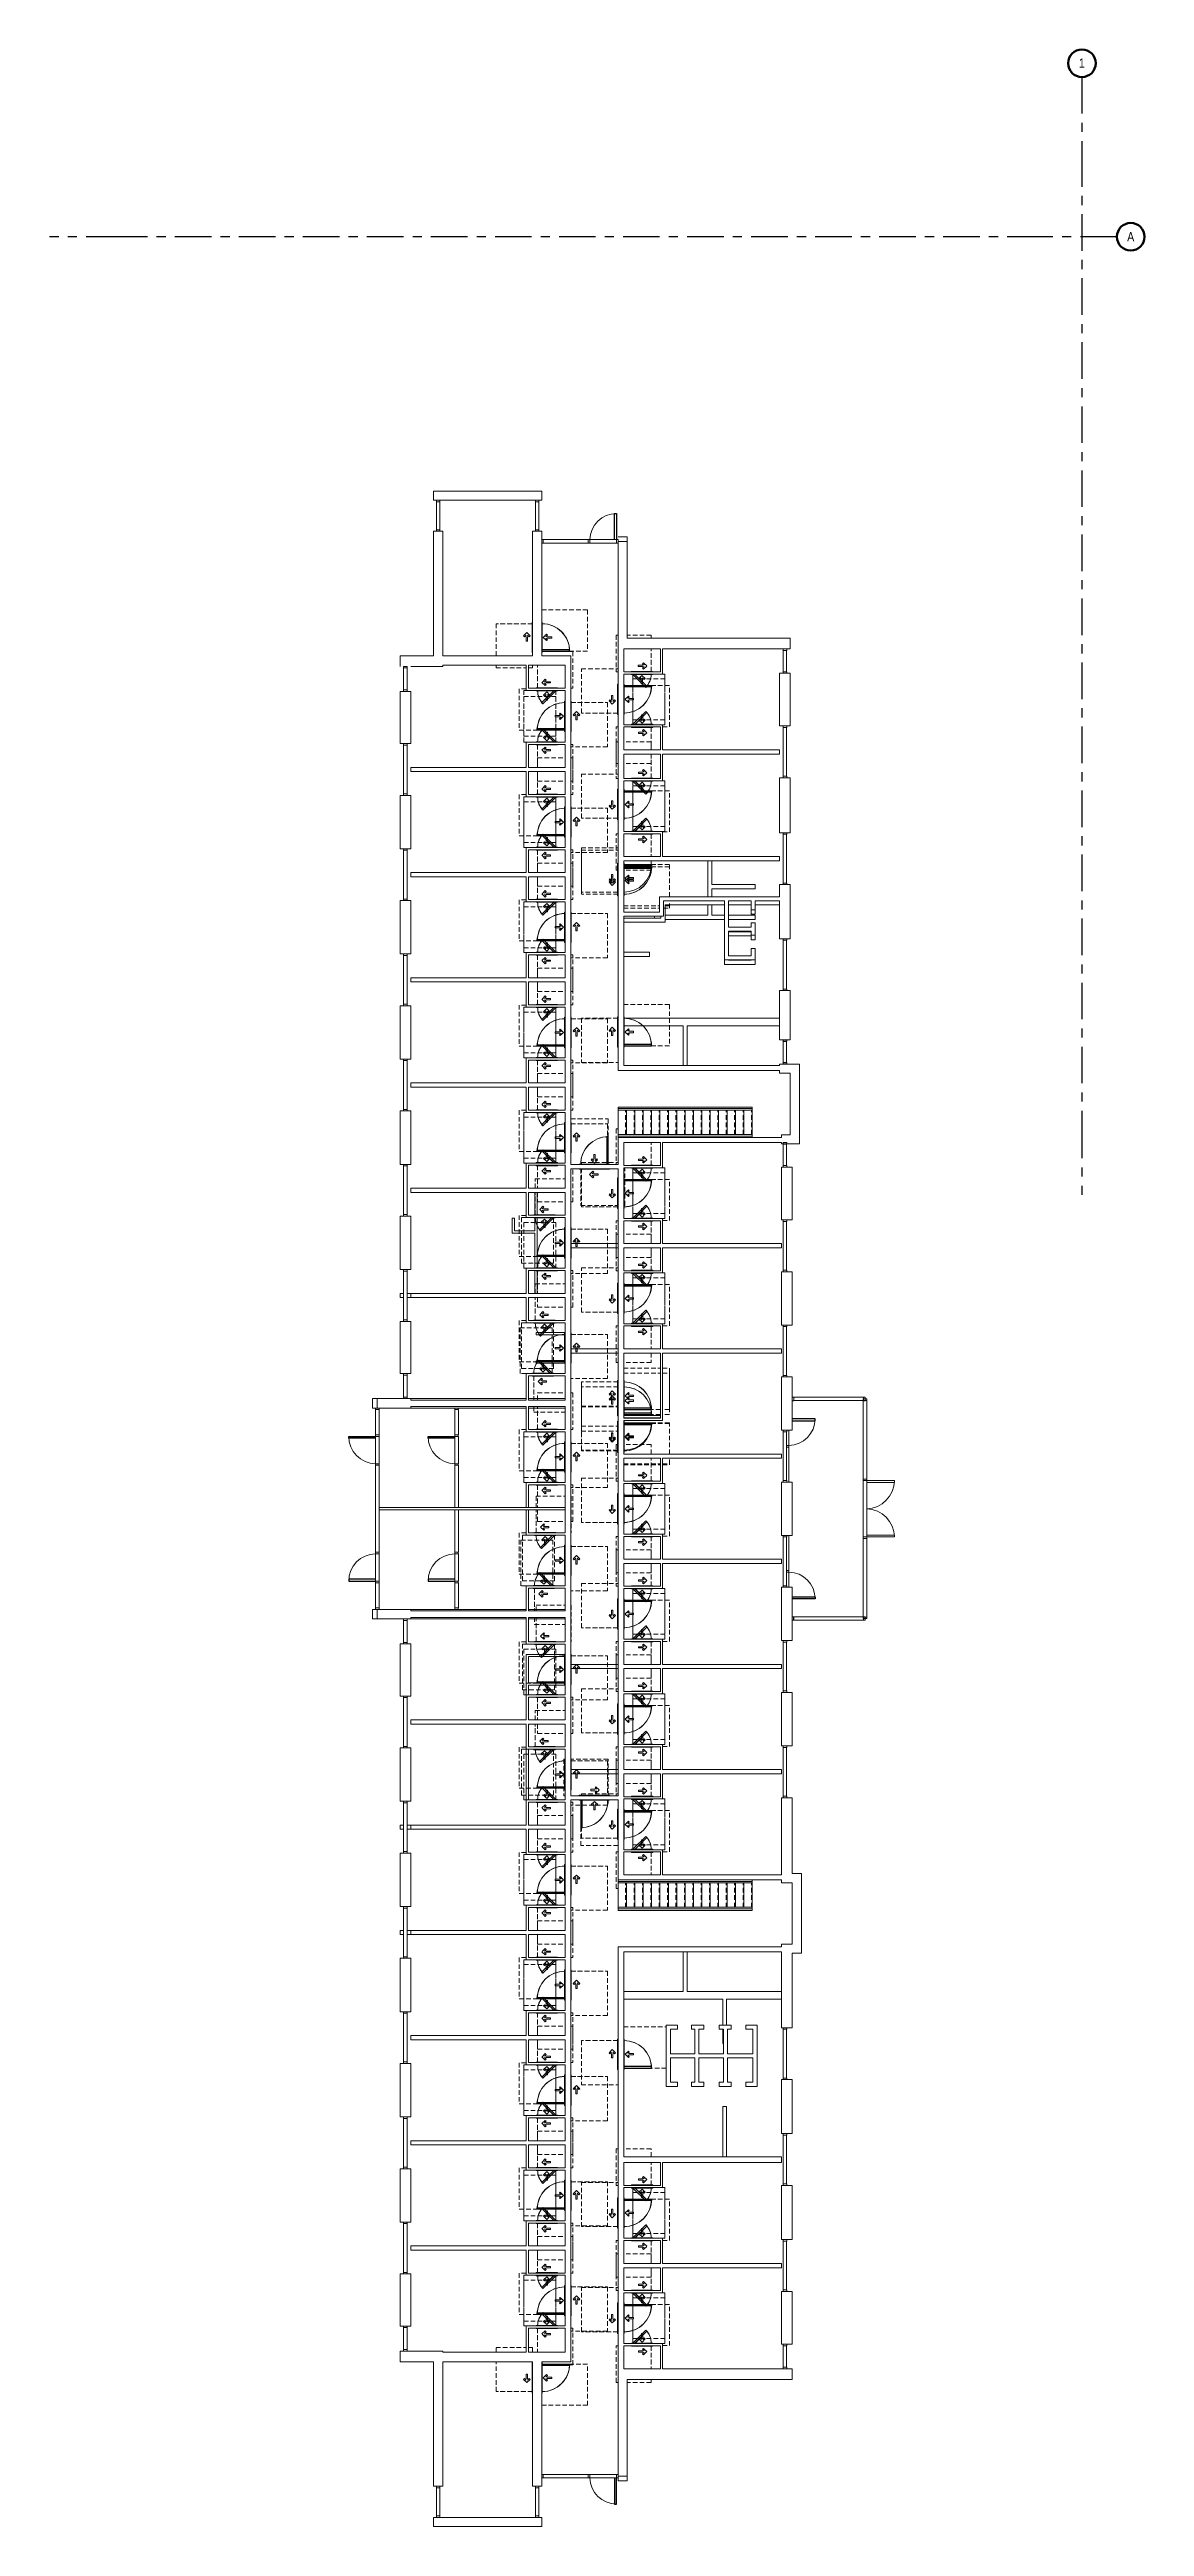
# Model space of a CAD drawing. Header units: inches. Extents: x -84 to 1352, y -1830 to 1419.
import ezdxf

# ---------------------------------------------------------------- set-up
doc = ezdxf.new("R2010")
doc.units = ezdxf.units.IN
doc.header["$MEASUREMENT"] = 0
for name, pattern in [('ADA Clearance', [9, 6, -3]), ('Grid Line', [84, 48, -12, 12, -12]), ('Overhead', [9.75, 6, -3.75])]:
    doc.linetypes.add(name, pattern=pattern)
for name, color, linetype, lineweight in [('A-DOOR', 31, 'Continuous', 15), ('A-DOOR-FRAM', 31, 'Continuous', 9), ('A-FLOR-HRAL', 11, 'Continuous', 9), ('A-GLAZ-CWMG', 51, 'Continuous', 9), ('A-WALL', 113, 'Continuous', 15), ('I-WALL', 2, 'Continuous', 15), ('S-GRID', 1, 'Continuous', 9), ('S-GRID-IDEN', 1, 'Continuous', 50), ('S-STRS', 31, 'Continuous', 9)]:
    doc.layers.add(name, color=color, linetype=linetype, lineweight=lineweight)
doc.styles.add('Arial Narrow', font='ARIALN.TTF', dxfattribs={"height": 12})

# ---------------------------------------------------------------- blocks, each defined once
blk = doc.blocks.new('CW-Single_CE_ - Medium Style-5142837-ROOF')
at = {"layer": 'A-DOOR', "lineweight": 25}
for p, q in [((-17.5, -36.5), (-17.5, -2.25)), ((-15, -2.25), (-15, -36.5)), ((-15, -36.5), (-17.5, -36.5))]:
    blk.add_line(p, q, dxfattribs=at)
at = {"layer": 'A-DOOR', "lineweight": 9}
blk.add_arc((-17.5, -1.5), 35, 270, 358.76872, dxfattribs=at)
blk = doc.blocks.new('CW-Single_CE_ - Medium Style-5143027-ROOF')
at = {"layer": 'A-DOOR', "lineweight": 25}
for p, q in [((-17.5, 36.5), (-17.5, 2.25)), ((-15, 36.5), (-17.5, 36.5)), ((-15, 2.25), (-15, 36.5))]:
    blk.add_line(p, q, dxfattribs=at)
at = {"layer": 'A-DOOR', "lineweight": 9}
blk.add_arc((-17.5, 1.5), 35, 1.23128, 90, dxfattribs=at)
blk = doc.blocks.new('CW-Single_CE_ - Medium Style-5148651-ROOF')
at = {"layer": 'A-DOOR', "lineweight": 25}
for p, q in [((-17.5, 36.5), (-17.5, 6.5)), ((-15, 36.5), (-17.5, 36.5)), ((-15, 6.5), (-15, 36.5))]:
    blk.add_line(p, q, dxfattribs=at)
at = {"layer": 'A-DOOR', "lineweight": 9}
blk.add_arc((-17.5, 1.5), 35, 1.2313, 90, dxfattribs=at)
blk = doc.blocks.new('Rectangular Mullion - 4 1_2_ x 2_ Rectangular_CE_-5142824-ROOF')
at = {"layer": 'A-GLAZ-CWMG'}
for p, q in [((882.6, -577.7), (885.6, -577.7)), ((885.6, -577.7), (885.6, -597.7))]:
    blk.add_line(p, q, dxfattribs=at)
blk = doc.blocks.new('Rectangular Mullion - 4 1_2_ x 2_ Rectangular_CE_-5142777-ROOF')
at = {"layer": 'A-GLAZ-CWMG'}
for p, q in [((891.9, -352.9), (891.9, -348.4)), ((891.9, -348.4), (983.4, -348.4)), ((983.4, -352.9), (891.9, -352.9)), ((983.4, -348.4), (983.4, -352.9))]:
    blk.add_line(p, q, dxfattribs=at)
blk = doc.blocks.new('Rectangular Mullion - 4 1_2_ x 2_ Rectangular_CE_-5140190-ROOF')
at = {"layer": 'A-GLAZ-CWMG'}
for p, q in [((-2, -2.25), (-2, 2.25)), ((-2, 2.25), (0, 2.25)), ((0, 2.25), (0, -2.25)), ((0, -2.25), (-2, -2.25))]:
    blk.add_line(p, q, dxfattribs=at)
blk = doc.blocks.new('Rectangular Mullion - 4 1_2_ x 2_ Rectangular_CE_-5140191-ROOF')
at = {"layer": 'A-GLAZ-CWMG'}
for p, q in [((0, 2.25), (-2, 2.25)), ((-2, 2.25), (-2, -2.25)), ((-2, -2.25), (0, -2.25))]:
    blk.add_line(p, q, dxfattribs=at)
blk = doc.blocks.new('Rectangular Mullion - 4 1_2_ x 2_ Rectangular_CE_-5148811-ROOF')
at = {"layer": 'A-GLAZ-CWMG'}
for p, q in [((983.1, -533.7), (987.6, -533.7)), ((983.1, -636.7), (983.1, -533.7)), ((987.6, -533.7), (987.6, -636.7)), ((987.6, -636.7), (983.1, -636.7))]:
    blk.add_line(p, q, dxfattribs=at)
blk = doc.blocks.new('Rectangular Mullion - 4 1_2_ x 2_ Rectangular_CE_-V1-ROOF')
at = {"layer": 'A-GLAZ-CWMG'}
for p, q in [((0, 2.25), (-2, 2.25)), ((-2, 2.25), (-2, -2.25)), ((0, -2.25), (0, 2.25)), ((-2, -2.25), (0, -2.25))]:
    blk.add_line(p, q, dxfattribs=at)
blk = doc.blocks.new('Rectangular Mullion - 4 1_2_ x 2_ Rectangular_CE_-V2-ROOF')
at = {"layer": 'A-GLAZ-CWMG'}
for p, q in [((-2, -2.25), (-2, 2.25)), ((-2, 2.25), (0, 2.25)), ((0, -2.25), (-2, -2.25))]:
    blk.add_line(p, q, dxfattribs=at)
blk = doc.blocks.new('Rectangular Mullion - 4 1_2_ x 2_ Rectangular_CE_-V3-ROOF')
at = {"layer": 'A-GLAZ-CWMG'}
for p, q in [((885.6, -411.7), (882.6, -411.7)), ((885.6, -391.7), (885.6, -411.7))]:
    blk.add_line(p, q, dxfattribs=at)
blk = doc.blocks.new('Rectangular Mullion - 4 1_2_ x 2_ Rectangular_CE_-5142826-ROOF')
at = {"layer": 'A-GLAZ-CWMG'}
for p, q in [((-1, -2.25), (-1, 0.75)), ((1, 0.75), (1, -2.25)), ((1, -2.25), (-1, -2.25))]:
    blk.add_line(p, q, dxfattribs=at)
blk = doc.blocks.new('CW-Single_CE_ - Medium Style-V4-ROOF')
at = {"layer": 'A-DOOR', "lineweight": 25}
for p, q in [((-17.5, -36.5), (-17.5, -6.5)), ((-15, -6.5), (-15, -36.5)), ((-15, -36.5), (-17.5, -36.5))]:
    blk.add_line(p, q, dxfattribs=at)
at = {"layer": 'A-DOOR', "lineweight": 9}
blk.add_arc((-17.5, -1.5), 35, 270, 358.7687, dxfattribs=at)
blk = doc.blocks.new('Rectangular Mullion - 4 1_2_ x 2_ Rectangular_CE_-5148636-ROOF')
at = {"layer": 'A-GLAZ-CWMG'}
for p, q in [((882.6, -413.7), (885.6, -413.7)), ((885.6, -413.7), (885.6, -459.7)), ((885.6, -529.7), (885.6, -575.7)), ((885.6, -575.7), (882.6, -575.7))]:
    blk.add_line(p, q, dxfattribs=at)
blk = doc.blocks.new('CW-Double_CE_ - Medium Style-5148826-ROOF')
at = {"layer": 'A-DOOR'}
for p, q in [((-34.5, 38.5), (-37, 38.5)), ((-37, 38.5), (-37, 2.25)), ((-34.5, 2.25), (-34.5, 38.5)), ((34.5, 2.25), (34.5, 38.5)), ((34.5, 38.5), (37, 38.5)), ((37, 38.5), (37, 2.25))]:
    blk.add_line(p, q, dxfattribs=at)
for centre, start, end in [((-37, 1.5), 1.16472, 90), ((37, 1.5), 90, 178.83528)]:
    blk.add_arc(centre, 37, start, end, dxfattribs=at)
blk = doc.blocks.new('Rectangular Mullion - 4 1_2_ x 2_ Rectangular_CE_-5143000-ROOF')
at = {"layer": 'A-GLAZ-CWMG'}
for p, q in [((-1, -2.25), (-1, 2.25)), ((-1, 2.25), (1, 2.25)), ((1, 2.25), (1, -2.25)), ((1, -2.25), (-1, -2.25))]:
    blk.add_line(p, q, dxfattribs=at)
blk = doc.blocks.new('Rectangular Mullion - 4 1_2_ x 2_ Rectangular_CE_-5148824-ROOF')
at = {"layer": 'A-GLAZ-CWMG'}
for p, q in [((983.1, -457.7), (987.6, -457.7)), ((983.1, -531.7), (983.1, -457.7)), ((987.6, -457.7), (987.6, -531.7)), ((987.6, -531.7), (983.1, -531.7))]:
    blk.add_line(p, q, dxfattribs=at)
blk = doc.blocks.new('CW-Single_CE_ - Medium Style-5149342-ROOF')
at = {"layer": 'A-DOOR', "lineweight": 25}
for p, q in [((-18, -37.5), (-18, -2.25)), ((-15.5, -2.25), (-15.5, -37.5)), ((-15.5, -37.5), (-18, -37.5))]:
    blk.add_line(p, q, dxfattribs=at)
at = {"layer": 'A-DOOR', "lineweight": 9}
blk.add_arc((-18, -1.5), 36, 270, 358.80292, dxfattribs=at)
blk = doc.blocks.new('CW-Single_CE_ - Medium Style-5149344-ROOF')
at = {"layer": 'A-DOOR', "lineweight": 25}
for p, q in [((-18, 37.5), (-18, 2.25)), ((-15.5, 37.5), (-18, 37.5)), ((-15.5, 2.25), (-15.5, 37.5))]:
    blk.add_line(p, q, dxfattribs=at)
at = {"layer": 'A-DOOR', "lineweight": 9}
blk.add_arc((-18, 1.5), 36, 1.19708, 90, dxfattribs=at)
blk = doc.blocks.new('Rectangular Mullion - 4 1_2_ x 2_ Rectangular_CE_-5149012-ROOF')
at = {"layer": 'A-GLAZ-CWMG'}
for p, q in [((447.4, -591.7), (451.9, -591.7)), ((447.4, -624.7), (447.4, -591.7)), ((451.9, -591.7), (451.9, -624.7)), ((451.9, -624.7), (447.4, -624.7))]:
    blk.add_line(p, q, dxfattribs=at)
blk = doc.blocks.new('Rectangular Mullion - 4 1_2_ x 2_ Rectangular_CE_-5139319-ROOF')
at = {"layer": 'A-GLAZ-CWMG'}
for p, q in [((-2, -2.25), (-2, 2.25)), ((-2, 2.25), (0, 2.25)), ((0, 2.25), (0, -2.25)), ((0, -2.25), (-2, -2.25))]:
    blk.add_line(p, q, dxfattribs=at)
blk = doc.blocks.new('Rectangular Mullion - 4 1_2_ x 2_ Rectangular_CE_-5139320-ROOF')
at = {"layer": 'A-GLAZ-CWMG'}
for p, q in [((0, 2.25), (-2, 2.25)), ((-2, 2.25), (-2, -2.25)), ((0, -2.25), (0, 2.25)), ((-2, -2.25), (0, -2.25))]:
    blk.add_line(p, q, dxfattribs=at)
blk = doc.blocks.new('Rectangular Mullion - 4 1_2_ x 2_ Rectangular_CE_-V5-ROOF')
at = {"layer": 'A-GLAZ-CWMG'}
for p, q in [((-1, -2.25), (-1, 2.25)), ((-1, 2.25), (1, 2.25)), ((1, 2.25), (1, -2.25)), ((1, -2.25), (-1, -2.25))]:
    blk.add_line(p, q, dxfattribs=at)
blk = doc.blocks.new('Rectangular Mullion - 4 1_2_ x 2_ Rectangular_CE_-5149069-ROOF')
at = {"layer": 'A-GLAZ-CWMG'}
for p, q in [((447.4, -399.7), (451.9, -399.7)), ((447.4, -435.7), (447.4, -399.7)), ((451.9, -399.7), (451.9, -435.7)), ((451.9, -435.7), (447.4, -435.7))]:
    blk.add_line(p, q, dxfattribs=at)
blk = doc.blocks.new('Rectangular Mullion - 4 1_2_ x 2_ Rectangular_CE_-5149340-ROOF')
at = {"layer": 'A-GLAZ-CWMG'}
for p, q in [((447.4, -437.7), (451.9, -437.7)), ((447.4, -493.2), (447.4, -437.7)), ((451.9, -437.7), (451.9, -493.2)), ((447.4, -551.7), (447.4, -496.2)), ((451.9, -496.2), (451.9, -551.7)), ((451.9, -551.7), (447.4, -551.7))]:
    blk.add_line(p, q, dxfattribs=at)
blk = doc.blocks.new('Door-Single_CE_ - HM Door-2_ HM Frame-5143447-ROOF')
at = {"layer": 'A-DOOR', "linetype": 'ADA Clearance', "lineweight": 9}
for p, q in [((-36, 66), (18, 66)), ((-36, 6), (-36, 66)), ((18, 66), (18, 6.5)), ((-3, 13.4), (-4.3, 12.1)), ((-4.3, 12.1), (0, 7.9)), ((-3, 13.4), (-0.9, 11.2)), ((-0.9, 19), (-0.9, 11.2)), ((0.9, 19), (-0.9, 19)), ((4.2, 12.1), (0, 7.9)), ((0.9, 19), (0.9, 11.2)), ((3, 13.4), (0.9, 11.2)), ((3, 13.4), (4.2, 12.1)), ((-18, -6.5), (-18, -54)), ((-2, -9.3), (-6.3, -13.5)), ((-2, -17.8), (-6.3, -13.5)), ((-0.8, -10.5), (-2.9, -12.7)), ((4.8, -12.7), (-2.9, -12.7)), ((4.8, -14.4), (-2.9, -14.4)), ((-0.8, -16.5), (-2.9, -14.4)), ((-0.8, -10.5), (-2, -9.3)), ((-0.8, -16.5), (-2, -17.8)), ((4.8, -14.4), (4.8, -12.7)), ((40, -6), (36.5, -6)), ((40, -11.5), (40, -6)), ((40, -54), (40, -14.5)), ((-18, -54), (24, -54)), ((36.5, -54), (40, -54))]:
    blk.add_line(p, q, dxfattribs=at)
at = {"layer": 'A-DOOR'}
for p, q in [((18, 42.5), (16.2, 42.5)), ((16.2, 42.5), (16.2, 6.5)), ((18, 6.5), (18, 42.5))]:
    blk.add_line(p, q, dxfattribs=at)
at = {"layer": 'A-DOOR', "lineweight": 25}
for p, q in [((18, 42.5), (16.2, 42.5)), ((16.2, 42.5), (16.2, 6.5)), ((18, 6.5), (18, 42.5))]:
    blk.add_line(p, q, dxfattribs=at)
at = {"layer": 'A-DOOR', "lineweight": 9}
blk.add_arc((18, 6.5), 36, 90, 179.9988, dxfattribs=at)
blk.add_arc((18, 6.5), 36, 90, 179.9988, dxfattribs=at)
blk.add_arc((18, 6.5), 36, 90, 179.9988, dxfattribs=at)
blk.add_arc((18, 6.5), 36, 90, 179.9988, dxfattribs=at)
blk = doc.blocks.new('Door-Single_CE_ - HM Door-2_ HM Frame-5146564-ROOF')
at = {"layer": 'A-DOOR', "linetype": 'ADA Clearance', "lineweight": 9}
for p, q in [((-18, 51.8), (40, 51.8)), ((-18, 4.3), (-18, 51.8)), ((40, 51.8), (40, 3.8)), ((-2, 15.5), (-6.3, 11.3)), ((-2, 7), (-6.3, 11.3)), ((-0.8, 14.3), (-2.9, 12.2)), ((4.8, 12.2), (-2.9, 12.2)), ((4.8, 10.4), (-2.9, 10.4)), ((-0.8, 8.3), (-2.9, 10.4)), ((-0.8, 14.3), (-2, 15.5)), ((-0.8, 8.3), (-2, 7)), ((4.8, 12.2), (4.8, 10.4)), ((-4.3, -9.9), (0, -5.6)), ((-3, -11.1), (-4.3, -9.9)), ((-3, -11.1), (-0.9, -9)), ((-0.9, -16.7), (-0.9, -9)), ((0.9, -16.7), (-0.9, -16.7)), ((4.2, -9.9), (0, -5.6)), ((0.9, -16.7), (0.9, -9)), ((3, -11.1), (0.9, -9)), ((3, -11.1), (4.2, -9.9)), ((18, -63.7), (18, -4.2)), ((-36, -54.8), (-36, -63.7)), ((-36, -63.7), (18, -63.7))]:
    blk.add_line(p, q, dxfattribs=at)
at = {"layer": 'A-DOOR'}
for p, q in [((16.2, -40.2), (16.2, -4.2)), ((18, -4.2), (18, -40.2)), ((18, -40.2), (16.2, -40.2))]:
    blk.add_line(p, q, dxfattribs=at)
at = {"layer": 'A-DOOR', "lineweight": 25}
for p, q in [((16.2, -40.2), (16.2, -4.2)), ((18, -4.2), (18, -40.2)), ((18, -40.2), (16.2, -40.2))]:
    blk.add_line(p, q, dxfattribs=at)
at = {"layer": 'A-DOOR', "lineweight": 9}
blk.add_arc((18, -4.2), 36, 180.0012, 270, dxfattribs=at)
blk.add_arc((18, -4.2), 36, 180.0012, 270, dxfattribs=at)
blk.add_arc((18, -4.2), 36, 180.0012, 270, dxfattribs=at)
blk.add_arc((18, -4.2), 36, 180.0012, 270, dxfattribs=at)
blk = doc.blocks.new('Door-Single_CE_ - HM Door-2_ HM Frame-V6-ROOF')
at = {"layer": 'A-DOOR', "linetype": 'ADA Clearance', "lineweight": 9}
for p, q in [((-18, 51.8), (34.7, 51.8)), ((-18, 4.2), (-18, 51.8)), ((-2, 15.5), (-6.3, 11.3)), ((-2, 7), (-6.3, 11.3)), ((-0.8, 14.3), (-2.9, 12.2)), ((4.8, 12.2), (-2.9, 12.2)), ((4.8, 10.4), (-2.9, 10.4)), ((-0.8, 8.3), (-2.9, 10.4)), ((-0.8, 14.3), (-2, 15.5)), ((-0.8, 8.3), (-2, 7)), ((4.8, 12.2), (4.8, 10.4)), ((-4.3, -9.9), (0, -5.6)), ((-3, -11.1), (-4.3, -9.9)), ((-3, -11.1), (-0.9, -9)), ((-0.9, -16.7), (-0.9, -9)), ((0.9, -16.7), (-0.9, -16.7)), ((4.2, -9.9), (0, -5.6)), ((0.9, -16.7), (0.9, -9)), ((3, -11.1), (0.9, -9)), ((3, -11.1), (4.2, -9.9)), ((18, -63.7), (18, -4.2)), ((-36, -54.8), (-36, -63.7)), ((-36, -63.7), (18, -63.7))]:
    blk.add_line(p, q, dxfattribs=at)
at = {"layer": 'A-DOOR'}
for p, q in [((16.2, -40.2), (16.2, -4.2)), ((18, -4.2), (18, -40.2)), ((18, -40.2), (16.2, -40.2))]:
    blk.add_line(p, q, dxfattribs=at)
at = {"layer": 'A-DOOR', "lineweight": 25}
for p, q in [((16.2, -40.2), (16.2, -4.2)), ((18, -4.2), (18, -40.2)), ((18, -40.2), (16.2, -40.2))]:
    blk.add_line(p, q, dxfattribs=at)
at = {"layer": 'A-DOOR', "lineweight": 9}
blk.add_arc((18, -4.2), 36, 180.0012, 270, dxfattribs=at)
blk.add_arc((18, -4.2), 36, 180.0012, 270, dxfattribs=at)
blk.add_arc((18, -4.2), 36, 180.0012, 270, dxfattribs=at)
blk.add_arc((18, -4.2), 36, 180.0012, 270, dxfattribs=at)
blk = doc.blocks.new('Door-Single_CE_ - HM Door-2_ HM Frame-V7-ROOF')
at = {"layer": 'A-DOOR', "linetype": 'ADA Clearance', "lineweight": 9}
for p, q in [((-18, 51.8), (31.5, 51.8)), ((-18, 4.3), (-18, 51.8)), ((38, 51.8), (40, 51.8)), ((40, 51.8), (40, 3.8)), ((-2, 15.5), (-6.3, 11.3)), ((-2, 7), (-6.3, 11.3)), ((-0.8, 14.3), (-2.9, 12.2)), ((4.8, 12.2), (-2.9, 12.2)), ((4.8, 10.4), (-2.9, 10.4)), ((-0.8, 8.3), (-2.9, 10.4)), ((-0.8, 14.3), (-2, 15.5)), ((-0.8, 8.3), (-2, 7)), ((4.8, 12.2), (4.8, 10.4)), ((-4.3, -9.9), (0, -5.6)), ((-3, -11.1), (-4.3, -9.9)), ((-3, -11.1), (-0.9, -9)), ((-0.9, -16.7), (-0.9, -9)), ((0.9, -16.7), (-0.9, -16.7)), ((4.2, -9.9), (0, -5.6)), ((0.9, -16.7), (0.9, -9)), ((3, -11.1), (0.9, -9)), ((3, -11.1), (4.2, -9.9)), ((18, -63.7), (18, -4.2)), ((-36, -54.8), (-36, -63.7)), ((-36, -63.7), (18, -63.7))]:
    blk.add_line(p, q, dxfattribs=at)
at = {"layer": 'A-DOOR'}
for p, q in [((16.2, -40.2), (16.2, -4.2)), ((18, -4.2), (18, -40.2)), ((18, -40.2), (16.2, -40.2))]:
    blk.add_line(p, q, dxfattribs=at)
at = {"layer": 'A-DOOR', "lineweight": 25}
for p, q in [((16.2, -40.2), (16.2, -4.2)), ((18, -4.2), (18, -40.2)), ((18, -40.2), (16.2, -40.2))]:
    blk.add_line(p, q, dxfattribs=at)
at = {"layer": 'A-DOOR', "lineweight": 9}
blk.add_arc((18, -4.2), 36, 180.0012, 270, dxfattribs=at)
blk.add_arc((18, -4.2), 36, 180.0012, 270, dxfattribs=at)
blk.add_arc((18, -4.2), 36, 180.0012, 270, dxfattribs=at)
blk.add_arc((18, -4.2), 36, 180.0012, 270, dxfattribs=at)
blk = doc.blocks.new('Door-Single_CE_ - HM Door-2_ HM Frame-5148059-ROOF')
at = {"layer": 'A-DOOR', "linetype": 'ADA Clearance', "lineweight": 9}
for p, q in [((-18, 54), (21, 54)), ((-18, 6.5), (-18, 54)), ((33.5, 54), (40, 54)), ((40, 54), (40, 14.5)), ((-2, 17.8), (-6.3, 13.5)), ((-2, 9.3), (-6.3, 13.5)), ((-0.8, 16.5), (-2.9, 14.4)), ((4.8, 14.4), (-2.9, 14.4)), ((4.8, 12.7), (-2.9, 12.7)), ((-0.8, 10.5), (-2.9, 12.7)), ((-0.8, 16.5), (-2, 17.8)), ((-0.8, 10.5), (-2, 9.3)), ((4.8, 14.4), (4.8, 12.7)), ((40, 6), (33.5, 6)), ((40, 11.5), (40, 6)), ((-36, -6), (-36, -66)), ((-4.3, -12.1), (0, -7.9)), ((-3, -13.4), (-4.3, -12.1)), ((-3, -13.4), (-0.9, -11.2)), ((-0.9, -19), (-0.9, -11.2)), ((0.9, -19), (-0.9, -19)), ((4.2, -12.1), (0, -7.9)), ((0.9, -19), (0.9, -11.2)), ((3, -13.4), (0.9, -11.2)), ((3, -13.4), (4.2, -12.1)), ((18, -66), (18, -6.5)), ((-36, -66), (18, -66))]:
    blk.add_line(p, q, dxfattribs=at)
at = {"layer": 'A-DOOR'}
for p, q in [((16.2, -42.5), (16.2, -6.5)), ((18, -6.5), (18, -42.5)), ((18, -42.5), (16.2, -42.5))]:
    blk.add_line(p, q, dxfattribs=at)
at = {"layer": 'A-DOOR', "lineweight": 25}
for p, q in [((16.2, -42.5), (16.2, -6.5)), ((18, -6.5), (18, -42.5)), ((18, -42.5), (16.2, -42.5))]:
    blk.add_line(p, q, dxfattribs=at)
at = {"layer": 'A-DOOR', "lineweight": 9}
blk.add_arc((18, -6.5), 36, 180.0012, 270, dxfattribs=at)
blk.add_arc((18, -6.5), 36, 180.0012, 270, dxfattribs=at)
blk.add_arc((18, -6.5), 36, 180.0012, 270, dxfattribs=at)
blk.add_arc((18, -6.5), 36, 180.0012, 270, dxfattribs=at)
blk = doc.blocks.new('Door-Single_CE_ - HM Door-2_ HM Frame-V8-ROOF')
at = {"layer": 'A-DOOR', "linetype": 'ADA Clearance', "lineweight": 9}
for p, q in [((-18, 51.8), (40, 51.8)), ((-18, 4.2), (-18, 51.8)), ((40, 51.8), (40, 4.2)), ((-2, 15.5), (-6.3, 11.3)), ((-2, 7), (-6.3, 11.3)), ((-0.8, 14.3), (-2.9, 12.2)), ((4.8, 12.2), (-2.9, 12.2)), ((4.8, 10.4), (-2.9, 10.4)), ((-0.8, 8.3), (-2.9, 10.4)), ((-0.8, 14.3), (-2, 15.5)), ((-0.8, 8.3), (-2, 7)), ((4.8, 12.2), (4.8, 10.4)), ((-36, -3.7), (-36, -51.8)), ((-4.3, -9.9), (0, -5.6)), ((-3, -11.1), (-4.3, -9.9)), ((-3, -11.1), (-0.9, -9)), ((-0.9, -16.7), (-0.9, -9)), ((0.9, -16.7), (-0.9, -16.7)), ((4.2, -9.9), (0, -5.6)), ((0.9, -16.7), (0.9, -9)), ((3, -11.1), (0.9, -9)), ((3, -11.1), (4.2, -9.9)), ((18, -63.7), (18, -4.2)), ((-36, -54.8), (-36, -63.7)), ((-36, -63.7), (-28.5, -63.7)), ((-23, -63.7), (18, -63.7))]:
    blk.add_line(p, q, dxfattribs=at)
at = {"layer": 'A-DOOR'}
for p, q in [((16.2, -40.2), (16.2, -4.2)), ((18, -4.2), (18, -40.2)), ((18, -40.2), (16.2, -40.2))]:
    blk.add_line(p, q, dxfattribs=at)
at = {"layer": 'A-DOOR', "lineweight": 25}
for p, q in [((16.2, -40.2), (16.2, -4.2)), ((18, -4.2), (18, -40.2)), ((18, -40.2), (16.2, -40.2))]:
    blk.add_line(p, q, dxfattribs=at)
at = {"layer": 'A-DOOR', "lineweight": 9}
blk.add_arc((18, -4.2), 36, 180.0012, 270, dxfattribs=at)
blk.add_arc((18, -4.2), 36, 180.0012, 270, dxfattribs=at)
blk.add_arc((18, -4.2), 36, 180.0012, 270, dxfattribs=at)
blk.add_arc((18, -4.2), 36, 180.0012, 270, dxfattribs=at)
at = {"layer": 'A-DOOR-FRAM'}
for p, q in [((19, 4.2), (20, 4.2)), ((20, 4.2), (20, 3.7)), ((20, -4.2), (19, -4.2)), ((20, -3.7), (20, -4.2))]:
    blk.add_line(p, q, dxfattribs=at)
blk = doc.blocks.new('Door-Single_CE_ - HM Door-2_ HM Frame-V9-ROOF')
at = {"layer": 'A-DOOR', "linetype": 'ADA Clearance', "lineweight": 9}
for p, q in [((-18, 51.8), (27.2, 51.8)), ((-18, 4.2), (-18, 51.8)), ((33.7, 51.8), (40, 51.8)), ((40, 51.8), (40, 3.8)), ((-2, 15.5), (-6.3, 11.3)), ((-2, 7), (-6.3, 11.3)), ((-0.8, 14.3), (-2.9, 12.2)), ((4.8, 12.2), (-2.9, 12.2)), ((4.8, 10.4), (-2.9, 10.4)), ((-0.8, 8.3), (-2.9, 10.4)), ((-0.8, 14.3), (-2, 15.5)), ((-0.8, 8.3), (-2, 7)), ((4.8, 12.2), (4.8, 10.4)), ((-4.3, -9.9), (0, -5.6)), ((-3, -11.1), (-4.3, -9.9)), ((-3, -11.1), (-0.9, -9)), ((-0.9, -16.7), (-0.9, -9)), ((0.9, -16.7), (-0.9, -16.7)), ((4.2, -9.9), (0, -5.6)), ((0.9, -16.7), (0.9, -9)), ((3, -11.1), (0.9, -9)), ((3, -11.1), (4.2, -9.9)), ((18, -63.7), (18, -4.2)), ((-36, -54.8), (-36, -63.7)), ((-36, -63.7), (18, -63.7))]:
    blk.add_line(p, q, dxfattribs=at)
at = {"layer": 'A-DOOR'}
for p, q in [((16.2, -40.2), (16.2, -4.2)), ((18, -4.2), (18, -40.2)), ((18, -40.2), (16.2, -40.2))]:
    blk.add_line(p, q, dxfattribs=at)
at = {"layer": 'A-DOOR', "lineweight": 25}
for p, q in [((16.2, -40.2), (16.2, -4.2)), ((18, -4.2), (18, -40.2)), ((18, -40.2), (16.2, -40.2))]:
    blk.add_line(p, q, dxfattribs=at)
at = {"layer": 'A-DOOR', "lineweight": 9}
blk.add_arc((18, -4.2), 36, 180.0012, 270, dxfattribs=at)
blk.add_arc((18, -4.2), 36, 180.0012, 270, dxfattribs=at)
blk.add_arc((18, -4.2), 36, 180.0012, 270, dxfattribs=at)
blk.add_arc((18, -4.2), 36, 180.0012, 270, dxfattribs=at)
blk = doc.blocks.new('Door-Single_CE_ - HM Door-2_ HM Frame-5146565-ROOF')
at = {"layer": 'A-DOOR', "linetype": 'ADA Clearance', "lineweight": 9}
for p, q in [((-36, 63.7), (18, 63.7)), ((-36, 3.7), (-36, 63.7)), ((18, 63.7), (18, 4.2)), ((-3, 11.1), (-4.3, 9.9)), ((-4.3, 9.9), (0, 5.6)), ((-3, 11.1), (-0.9, 9)), ((-0.9, 16.7), (-0.9, 9)), ((0.9, 16.7), (-0.9, 16.7)), ((4.2, 9.9), (0, 5.6)), ((0.9, 16.7), (0.9, 9)), ((3, 11.1), (0.9, 9)), ((3, 11.1), (4.2, 9.9)), ((-18, -4.2), (-18, -51.8)), ((-2, -7), (-6.3, -11.3)), ((-2, -15.5), (-6.3, -11.3)), ((-0.8, -8.3), (-2.9, -10.4)), ((4.8, -10.4), (-2.9, -10.4)), ((4.8, -12.2), (-2.9, -12.2)), ((-0.8, -14.3), (-2.9, -12.2)), ((-0.8, -8.3), (-2, -7)), ((-0.8, -14.3), (-2, -15.5)), ((4.8, -12.2), (4.8, -10.4)), ((40, -51.8), (40, -3.8)), ((-18, -51.8), (40, -51.8))]:
    blk.add_line(p, q, dxfattribs=at)
at = {"layer": 'A-DOOR'}
for p, q in [((18, 40.2), (16.2, 40.2)), ((16.2, 40.2), (16.2, 4.2)), ((18, 4.2), (18, 40.2))]:
    blk.add_line(p, q, dxfattribs=at)
at = {"layer": 'A-DOOR', "lineweight": 25}
for p, q in [((18, 40.2), (16.2, 40.2)), ((16.2, 40.2), (16.2, 4.2)), ((18, 4.2), (18, 40.2))]:
    blk.add_line(p, q, dxfattribs=at)
at = {"layer": 'A-DOOR', "lineweight": 9}
blk.add_arc((18, 4.2), 36, 90, 179.9988, dxfattribs=at)
blk.add_arc((18, 4.2), 36, 90, 179.9988, dxfattribs=at)
blk.add_arc((18, 4.2), 36, 90, 179.9988, dxfattribs=at)
blk.add_arc((18, 4.2), 36, 90, 179.9988, dxfattribs=at)
blk = doc.blocks.new('Door-Single_CE_ - HM Door-2_ HM Frame-V10-ROOF')
at = {"layer": 'A-DOOR', "linetype": 'ADA Clearance', "lineweight": 9}
for p, q in [((-36, 3.7), (-36, 59.5)), ((18, 59.5), (18, 4.2)), ((-3, 11.1), (-4.3, 9.9)), ((-4.3, 9.9), (0, 5.6)), ((-3, 11.1), (-0.9, 9)), ((-0.9, 16.7), (-0.9, 9)), ((0.9, 16.7), (-0.9, 16.7)), ((4.2, 9.9), (0, 5.6)), ((0.9, 16.7), (0.9, 9)), ((3, 11.1), (0.9, 9)), ((3, 11.1), (4.2, 9.9)), ((-18, -4.2), (-18, -51.8)), ((-2, -7), (-6.3, -11.3)), ((-2, -15.5), (-6.3, -11.3)), ((-0.8, -8.3), (-2.9, -10.4)), ((4.8, -10.4), (-2.9, -10.4)), ((4.8, -12.2), (-2.9, -12.2)), ((-0.8, -14.3), (-2.9, -12.2)), ((-0.8, -8.3), (-2, -7)), ((-0.8, -14.3), (-2, -15.5)), ((4.8, -12.2), (4.8, -10.4)), ((40, -51.8), (40, -3.8)), ((-18, -51.8), (40, -51.8))]:
    blk.add_line(p, q, dxfattribs=at)
at = {"layer": 'A-DOOR'}
for p, q in [((18, 40.2), (16.2, 40.2)), ((16.2, 40.2), (16.2, 4.2)), ((18, 4.2), (18, 40.2))]:
    blk.add_line(p, q, dxfattribs=at)
at = {"layer": 'A-DOOR', "lineweight": 25}
for p, q in [((18, 40.2), (16.2, 40.2)), ((16.2, 40.2), (16.2, 4.2)), ((18, 4.2), (18, 40.2))]:
    blk.add_line(p, q, dxfattribs=at)
at = {"layer": 'A-DOOR', "lineweight": 9}
blk.add_arc((18, 4.2), 36, 90, 179.9988, dxfattribs=at)
blk.add_arc((18, 4.2), 36, 90, 179.9988, dxfattribs=at)
blk.add_arc((18, 4.2), 36, 90, 179.9988, dxfattribs=at)
blk.add_arc((18, 4.2), 36, 90, 179.9988, dxfattribs=at)
blk = doc.blocks.new('Door-Single_CE_ - HM Door-2_ HM Frame-5149586-ROOF')
at = {"layer": 'A-DOOR', "linetype": 'ADA Clearance', "lineweight": 9}
for p, q in [((-31, 62.7), (18, 62.7)), ((18, 62.7), (18, 3.2)), ((-3, 10.1), (-4.3, 8.9)), ((-4.3, 8.9), (0, 4.6)), ((-3, 10.1), (-0.9, 8)), ((-0.9, 15.7), (-0.9, 8)), ((0.9, 15.7), (-0.9, 15.7)), ((4.2, 8.9), (0, 4.6)), ((0.9, 15.7), (0.9, 8)), ((3, 10.1), (0.9, 8)), ((3, 10.1), (4.2, 8.9)), ((-18, -3.2), (-18, -50.8)), ((-2, -6), (-6.3, -10.3)), ((-2, -14.5), (-6.3, -10.3)), ((-0.8, -7.3), (-2.9, -9.4)), ((4.8, -9.4), (-2.9, -9.4)), ((4.8, -11.2), (-2.9, -11.2)), ((-0.8, -13.3), (-2.9, -11.2)), ((-0.8, -7.3), (-2, -6)), ((-0.8, -13.3), (-2, -14.5)), ((4.8, -11.2), (4.8, -9.4)), ((40, -2.8), (38.5, -2.8)), ((40, -50.8), (40, -2.8)), ((-18, -50.8), (31, -50.8)), ((38.5, -50.8), (40, -50.8))]:
    blk.add_line(p, q, dxfattribs=at)
at = {"layer": 'A-DOOR'}
for p, q in [((18, 39.2), (16.2, 39.2)), ((16.2, 39.2), (16.2, 3.2)), ((18, 3.2), (18, 39.2))]:
    blk.add_line(p, q, dxfattribs=at)
at = {"layer": 'A-DOOR', "lineweight": 25}
for p, q in [((18, 39.2), (16.2, 39.2)), ((16.2, 39.2), (16.2, 3.2)), ((18, 3.2), (18, 39.2))]:
    blk.add_line(p, q, dxfattribs=at)
at = {"layer": 'A-DOOR', "lineweight": 9}
blk.add_arc((18, 3.2), 36, 90, 179.9988, dxfattribs=at)
blk.add_arc((18, 3.2), 36, 90, 179.9988, dxfattribs=at)
blk.add_arc((18, 3.2), 36, 90, 179.9988, dxfattribs=at)
blk.add_arc((18, 3.2), 36, 90, 179.9988, dxfattribs=at)
blk = doc.blocks.new('Door-Single_CE_ - HM Door-2_ HM Frame-V11-ROOF')
at = {"layer": 'A-DOOR', "linetype": 'ADA Clearance', "lineweight": 9}
for p, q in [((-31, 62.7), (18, 62.7)), ((18, 62.7), (18, 3.2)), ((-3, 10.1), (-4.3, 8.9)), ((-4.3, 8.9), (0, 4.6)), ((-3, 10.1), (-0.9, 8)), ((-0.9, 15.7), (-0.9, 8)), ((0.9, 15.7), (-0.9, 15.7)), ((4.2, 8.9), (0, 4.6)), ((0.9, 15.7), (0.9, 8)), ((3, 10.1), (0.9, 8)), ((3, 10.1), (4.2, 8.9)), ((-18, -3.2), (-18, -50.8)), ((-2, -6), (-6.3, -10.3)), ((-2, -14.5), (-6.3, -10.3)), ((-0.8, -7.3), (-2.9, -9.4)), ((4.8, -9.4), (-2.9, -9.4)), ((4.8, -11.2), (-2.9, -11.2)), ((-0.8, -13.3), (-2.9, -11.2)), ((-0.8, -7.3), (-2, -6)), ((-0.8, -13.3), (-2, -14.5)), ((4.8, -11.2), (4.8, -9.4)), ((40, -2.8), (38.5, -2.8)), ((40, -50.8), (40, -2.8)), ((-18, -50.8), (30.5, -50.8)), ((39, -50.8), (40, -50.8))]:
    blk.add_line(p, q, dxfattribs=at)
at = {"layer": 'A-DOOR'}
for p, q in [((18, 39.2), (16.2, 39.2)), ((16.2, 39.2), (16.2, 3.2)), ((18, 3.2), (18, 39.2))]:
    blk.add_line(p, q, dxfattribs=at)
at = {"layer": 'A-DOOR', "lineweight": 25}
for p, q in [((18, 39.2), (16.2, 39.2)), ((16.2, 39.2), (16.2, 3.2)), ((18, 3.2), (18, 39.2))]:
    blk.add_line(p, q, dxfattribs=at)
at = {"layer": 'A-DOOR', "lineweight": 9}
blk.add_arc((18, 3.2), 36, 90, 179.9988, dxfattribs=at)
blk.add_arc((18, 3.2), 36, 90, 179.9988, dxfattribs=at)
blk.add_arc((18, 3.2), 36, 90, 179.9988, dxfattribs=at)
blk.add_arc((18, 3.2), 36, 90, 179.9988, dxfattribs=at)
blk = doc.blocks.new('Rectangular Mullion - 4 1_2_ x 2_ Rectangular_CE_-5142822-ROOF')
at = {"layer": 'A-GLAZ-CWMG'}
for p, q in [((563.4, 772.1), (563.4, 776.6)), ((563.4, 776.6), (622.4, 776.6)), ((622.4, 772.1), (563.4, 772.1)), ((622.4, 776.6), (622.4, 772.1))]:
    blk.add_line(p, q, dxfattribs=at)
blk = doc.blocks.new('Rectangular Mullion - 4 1_2_ x 2_ Rectangular_CE_-5142996-ROOF')
at = {"layer": 'A-GLAZ-CWMG'}
for p, q in [((563.4, -1765.9), (563.4, -1761.4)), ((563.4, -1761.4), (622.4, -1761.4)), ((622.4, -1765.9), (563.4, -1765.9)), ((622.4, -1761.4), (622.4, -1765.9))]:
    blk.add_line(p, q, dxfattribs=at)
blk = doc.blocks.new('Rectangular Mullion - 4 1_2_ x 2_ Rectangular_CE_-V12-ROOF')
at = {"layer": 'A-GLAZ-CWMG'}
for p, q in [((624.4, 772.1), (624.4, 776.6)), ((624.4, 776.6), (659.4, 776.6)), ((659.4, 772.1), (624.4, 772.1)), ((659.4, 776.6), (659.4, 772.1))]:
    blk.add_line(p, q, dxfattribs=at)
blk = doc.blocks.new('Rectangular Mullion - 4 1_2_ x 2_ Rectangular_CE_-5142998-ROOF')
at = {"layer": 'A-GLAZ-CWMG'}
for p, q in [((624.4, -1765.9), (624.4, -1761.4)), ((624.4, -1761.4), (659.4, -1761.4)), ((659.4, -1765.9), (624.4, -1765.9)), ((659.4, -1761.4), (659.4, -1765.9))]:
    blk.add_line(p, q, dxfattribs=at)
blk = doc.blocks.new('Rectangular Mullion - 4 1_2_ x 2_ Rectangular_CE_-5143185-ROOF')
at = {"layer": 'A-GLAZ-CWMG'}
for p, q in [((423.1, 826.3), (427.6, 826.3)), ((423.1, 789.5), (423.1, 826.3)), ((427.6, 826.3), (427.6, 789.5)), ((427.6, 789.5), (423.1, 789.5))]:
    blk.add_line(p, q, dxfattribs=at)
blk = doc.blocks.new('Rectangular Mullion - 4 1_2_ x 2_ Rectangular_CE_-5143315-ROOF')
at = {"layer": 'A-GLAZ-CWMG'}
for p, q in [((553.1, 826.3), (557.6, 826.3)), ((553.1, 789.5), (553.1, 826.3)), ((557.6, 826.3), (557.6, 789.5)), ((557.6, 789.5), (553.1, 789.5))]:
    blk.add_line(p, q, dxfattribs=at)
blk = doc.blocks.new('Rectangular Mullion - 4 1_2_ x 2_ Rectangular_CE_-5143318-ROOF')
at = {"layer": 'A-GLAZ-CWMG'}
for p, q in [((-2, -2.25), (-2, 2.25)), ((-2, 2.25), (0, 2.25)), ((0, 2.25), (0, -2.25)), ((0, -2.25), (-2, -2.25))]:
    blk.add_line(p, q, dxfattribs=at)
blk = doc.blocks.new('Rectangular Mullion - 4 1_2_ x 2_ Rectangular_CE_-5143319-ROOF')
at = {"layer": 'A-GLAZ-CWMG'}
for p, q in [((0, 2.25), (-2, 2.25)), ((-2, 2.25), (-2, -2.25)), ((0, -2.25), (0, 2.25)), ((-2, -2.25), (0, -2.25))]:
    blk.add_line(p, q, dxfattribs=at)
blk = doc.blocks.new('Door-Single_CE_ - HM Door-2_ HM Frame-V13-ROOF')
at = {"layer": 'A-DOOR', "linetype": 'ADA Clearance', "lineweight": 9}
for p, q in [((-36, 66), (18, 66)), ((-36, 6), (-36, 66)), ((18, 66), (18, 6)), ((-3, 13.4), (-4.3, 12.1)), ((-4.3, 12.1), (0, 7.9)), ((-3, 13.4), (-0.9, 11.2)), ((-0.9, 19), (-0.9, 11.2)), ((0.9, 19), (-0.9, 19)), ((4.2, 12.1), (0, 7.9)), ((0.9, 19), (0.9, 11.2)), ((3, 13.4), (0.9, 11.2)), ((3, 13.4), (4.2, 12.1)), ((-18, -6), (-18, -54)), ((-2, -9.3), (-6.3, -13.5)), ((-2, -17.8), (-6.3, -13.5)), ((-0.8, -10.5), (-2.9, -12.7)), ((4.8, -12.7), (-2.9, -12.7)), ((4.8, -14.4), (-2.9, -14.4)), ((-0.8, -16.5), (-2.9, -14.4)), ((-0.8, -10.5), (-2, -9.3)), ((-0.8, -16.5), (-2, -17.8)), ((4.8, -14.4), (4.8, -12.7)), ((40, -6), (36.5, -6)), ((40, -11.5), (40, -6)), ((40, -54), (40, -14.5)), ((-18, -54), (24, -54)), ((36.5, -54), (40, -54))]:
    blk.add_line(p, q, dxfattribs=at)
at = {"layer": 'A-DOOR'}
for p, q in [((18, 42.5), (16.2, 42.5)), ((16.2, 42.5), (16.2, 6.5)), ((18, 6.5), (18, 42.5)), ((16.2, 6.5), (18, 6.5))]:
    blk.add_line(p, q, dxfattribs=at)
at = {"layer": 'A-DOOR', "lineweight": 25}
for p, q in [((18, 42.5), (16.2, 42.5)), ((16.2, 42.5), (16.2, 6.5)), ((18, 6.5), (18, 42.5)), ((18, 6.5), (16.2, 6.5))]:
    blk.add_line(p, q, dxfattribs=at)
at = {"layer": 'A-DOOR', "lineweight": 9}
for end in [179.9988, 180.5, 180.5, 180.5]:
    blk.add_arc((18, 6.5), 36, 90, end, dxfattribs=at)
at = {"layer": 'A-DOOR-FRAM'}
for p, q in [((-20, 6.5), (20, 6.5)), ((-20, 6), (-20, 6.5)), ((20, 6.5), (20, 6)), ((-20, -6.5), (-20, -6)), ((20, -6.5), (-20, -6.5)), ((20, -6), (20, -6.5))]:
    blk.add_line(p, q, dxfattribs=at)
blk = doc.blocks.new('Door-Single_CE_ - HM Door-2_ HM Frame-V14-ROOF')
at = {"layer": 'A-DOOR', "linetype": 'ADA Clearance', "lineweight": 9}
for p, q in [((-18, 51.8), (40, 51.8)), ((-18, 3.8), (-18, 51.8)), ((40, 51.8), (40, 3.8)), ((-2, 15.5), (-6.3, 11.3)), ((-2, 7), (-6.3, 11.3)), ((-0.8, 14.3), (-2.9, 12.2)), ((4.8, 12.2), (-2.9, 12.2)), ((4.8, 10.4), (-2.9, 10.4)), ((-0.8, 8.3), (-2.9, 10.4)), ((-0.8, 14.3), (-2, 15.5)), ((-0.8, 8.3), (-2, 7)), ((4.8, 12.2), (4.8, 10.4)), ((-4.3, -9.9), (0, -5.6)), ((-3, -11.1), (-4.3, -9.9)), ((-3, -11.1), (-0.9, -9)), ((-0.9, -16.7), (-0.9, -9)), ((0.9, -16.7), (-0.9, -16.7)), ((4.2, -9.9), (0, -5.6)), ((0.9, -16.7), (0.9, -9)), ((3, -11.1), (0.9, -9)), ((3, -11.1), (4.2, -9.9)), ((18, -63.7), (18, -3.7)), ((-36, -54.8), (-36, -63.7)), ((-36, -63.7), (18, -63.7))]:
    blk.add_line(p, q, dxfattribs=at)
at = {"layer": 'A-DOOR'}
for p, q in [((16.2, -40.2), (16.2, -4.3)), ((16.2, -4.3), (18, -4.3)), ((18, -4.3), (18, -40.2)), ((18, -40.2), (16.2, -40.2))]:
    blk.add_line(p, q, dxfattribs=at)
at = {"layer": 'A-DOOR', "lineweight": 25}
for p, q in [((16.2, -40.2), (16.2, -4.3)), ((18, -4.3), (16.2, -4.3)), ((18, -4.3), (18, -40.2)), ((18, -40.2), (16.2, -40.2))]:
    blk.add_line(p, q, dxfattribs=at)
at = {"layer": 'A-DOOR', "lineweight": 9}
for start in [179.5, 179.5, 179.5, 180.0012]:
    blk.add_arc((18, -4.3), 36, start, 270, dxfattribs=at)
at = {"layer": 'A-DOOR-FRAM'}
for p, q in [((-20, 4.2), (20, 4.2)), ((-20, 3.8), (-20, 4.2)), ((20, 4.2), (20, 3.8)), ((-20, -4.3), (-20, -3.7)), ((20, -4.3), (-20, -4.3)), ((20, -3.7), (20, -4.3))]:
    blk.add_line(p, q, dxfattribs=at)
blk = doc.blocks.new('Door-Single_CE_ - HM Door-2_ HM Frame-V15-ROOF')
at = {"layer": 'A-DOOR', "linetype": 'ADA Clearance', "lineweight": 9}
for p, q in [((-18, 51.8), (34.7, 51.8)), ((-18, 3.8), (-18, 51.8)), ((-2, 15.5), (-6.3, 11.3)), ((-2, 7), (-6.3, 11.3)), ((-0.8, 14.3), (-2.9, 12.2)), ((4.8, 12.2), (-2.9, 12.2)), ((4.8, 10.4), (-2.9, 10.4)), ((-0.8, 8.3), (-2.9, 10.4)), ((-0.8, 14.3), (-2, 15.5)), ((-0.8, 8.3), (-2, 7)), ((4.8, 12.2), (4.8, 10.4)), ((-4.3, -9.9), (0, -5.6)), ((-3, -11.1), (-4.3, -9.9)), ((-3, -11.1), (-0.9, -9)), ((-0.9, -16.7), (-0.9, -9)), ((0.9, -16.7), (-0.9, -16.7)), ((4.2, -9.9), (0, -5.6)), ((0.9, -16.7), (0.9, -9)), ((3, -11.1), (0.9, -9)), ((3, -11.1), (4.2, -9.9)), ((18, -63.7), (18, -3.7)), ((-36, -54.8), (-36, -63.7)), ((-36, -63.7), (18, -63.7))]:
    blk.add_line(p, q, dxfattribs=at)
at = {"layer": 'A-DOOR'}
for p, q in [((16.2, -40.2), (16.2, -4.3)), ((16.2, -4.3), (18, -4.3)), ((18, -4.3), (18, -40.2)), ((18, -40.2), (16.2, -40.2))]:
    blk.add_line(p, q, dxfattribs=at)
at = {"layer": 'A-DOOR', "lineweight": 25}
for p, q in [((16.2, -40.2), (16.2, -4.3)), ((18, -4.3), (16.2, -4.3)), ((18, -4.3), (18, -40.2)), ((18, -40.2), (16.2, -40.2))]:
    blk.add_line(p, q, dxfattribs=at)
at = {"layer": 'A-DOOR', "lineweight": 9}
for start in [179.5, 179.5, 179.5, 180.0012]:
    blk.add_arc((18, -4.3), 36, start, 270, dxfattribs=at)
at = {"layer": 'A-DOOR-FRAM'}
for p, q in [((-20, 4.2), (20, 4.2)), ((-20, 3.8), (-20, 4.2)), ((20, 4.2), (20, 3.8)), ((-20, -4.3), (-20, -3.7)), ((20, -4.3), (-20, -4.3)), ((20, -3.7), (20, -4.3))]:
    blk.add_line(p, q, dxfattribs=at)
blk = doc.blocks.new('Door-Single_CE_ - HM Door-2_ HM Frame-V16-ROOF')
at = {"layer": 'A-DOOR', "linetype": 'ADA Clearance', "lineweight": 9}
for p, q in [((-18, 51.8), (31.5, 51.8)), ((-18, 3.8), (-18, 51.8)), ((38, 51.8), (40, 51.8)), ((40, 51.8), (40, 3.8)), ((-2, 15.5), (-6.3, 11.3)), ((-2, 7), (-6.3, 11.3)), ((-0.8, 14.3), (-2.9, 12.2)), ((4.8, 12.2), (-2.9, 12.2)), ((4.8, 10.4), (-2.9, 10.4)), ((-0.8, 8.3), (-2.9, 10.4)), ((-0.8, 14.3), (-2, 15.5)), ((-0.8, 8.3), (-2, 7)), ((4.8, 12.2), (4.8, 10.4)), ((-4.3, -9.9), (0, -5.6)), ((-3, -11.1), (-4.3, -9.9)), ((-3, -11.1), (-0.9, -9)), ((-0.9, -16.7), (-0.9, -9)), ((0.9, -16.7), (-0.9, -16.7)), ((4.2, -9.9), (0, -5.6)), ((0.9, -16.7), (0.9, -9)), ((3, -11.1), (0.9, -9)), ((3, -11.1), (4.2, -9.9)), ((18, -63.7), (18, -3.7)), ((-36, -54.8), (-36, -63.7)), ((-36, -63.7), (18, -63.7))]:
    blk.add_line(p, q, dxfattribs=at)
at = {"layer": 'A-DOOR'}
for p, q in [((16.2, -40.2), (16.2, -4.3)), ((16.2, -4.3), (18, -4.3)), ((18, -4.3), (18, -40.2)), ((18, -40.2), (16.2, -40.2))]:
    blk.add_line(p, q, dxfattribs=at)
at = {"layer": 'A-DOOR', "lineweight": 25}
for p, q in [((16.2, -40.2), (16.2, -4.3)), ((18, -4.3), (16.2, -4.3)), ((18, -4.3), (18, -40.2)), ((18, -40.2), (16.2, -40.2))]:
    blk.add_line(p, q, dxfattribs=at)
at = {"layer": 'A-DOOR', "lineweight": 9}
for start in [179.5, 179.5, 179.5, 180.0012]:
    blk.add_arc((18, -4.3), 36, start, 270, dxfattribs=at)
at = {"layer": 'A-DOOR-FRAM'}
for p, q in [((-20, 4.2), (20, 4.2)), ((-20, 3.8), (-20, 4.2)), ((20, 4.2), (20, 3.8)), ((-20, -4.3), (-20, -3.7)), ((20, -4.3), (-20, -4.3)), ((20, -3.7), (20, -4.3))]:
    blk.add_line(p, q, dxfattribs=at)
blk = doc.blocks.new('Door-Single_CE_ - HM Door-2_ HM Frame-V17-ROOF')
at = {"layer": 'A-DOOR', "linetype": 'ADA Clearance', "lineweight": 9}
for p, q in [((-18, 54), (21, 54)), ((-18, 6), (-18, 54)), ((33.5, 54), (40, 54)), ((40, 54), (40, 14.5)), ((-2, 17.8), (-6.3, 13.5)), ((-2, 9.3), (-6.3, 13.5)), ((-0.8, 16.5), (-2.9, 14.4)), ((4.8, 14.4), (-2.9, 14.4)), ((4.8, 12.7), (-2.9, 12.7)), ((-0.8, 10.5), (-2.9, 12.7)), ((-0.8, 16.5), (-2, 17.8)), ((-0.8, 10.5), (-2, 9.3)), ((4.8, 14.4), (4.8, 12.7)), ((40, 6), (33.5, 6)), ((40, 11.5), (40, 6)), ((-36, -6), (-36, -66)), ((-4.3, -12.1), (0, -7.9)), ((-3, -13.4), (-4.3, -12.1)), ((-3, -13.4), (-0.9, -11.2)), ((-0.9, -19), (-0.9, -11.2)), ((0.9, -19), (-0.9, -19)), ((4.2, -12.1), (0, -7.9)), ((0.9, -19), (0.9, -11.2)), ((3, -13.4), (0.9, -11.2)), ((3, -13.4), (4.2, -12.1)), ((18, -66), (18, -6)), ((-36, -66), (18, -66))]:
    blk.add_line(p, q, dxfattribs=at)
at = {"layer": 'A-DOOR'}
for p, q in [((16.2, -42.5), (16.2, -6.5)), ((16.2, -6.5), (18, -6.5)), ((18, -6.5), (18, -42.5)), ((18, -42.5), (16.2, -42.5))]:
    blk.add_line(p, q, dxfattribs=at)
at = {"layer": 'A-DOOR', "lineweight": 25}
for p, q in [((16.2, -42.5), (16.2, -6.5)), ((18, -6.5), (16.2, -6.5)), ((18, -6.5), (18, -42.5)), ((18, -42.5), (16.2, -42.5))]:
    blk.add_line(p, q, dxfattribs=at)
at = {"layer": 'A-DOOR', "lineweight": 9}
for start in [179.5, 179.5, 179.5, 180.0012]:
    blk.add_arc((18, -6.5), 36, start, 270, dxfattribs=at)
at = {"layer": 'A-DOOR-FRAM'}
for p, q in [((-20, 6.5), (20, 6.5)), ((-20, 6), (-20, 6.5)), ((20, 6.5), (20, 6)), ((-20, -6.5), (-20, -6)), ((20, -6.5), (-20, -6.5)), ((20, -6), (20, -6.5))]:
    blk.add_line(p, q, dxfattribs=at)
blk = doc.blocks.new('Rectangular Mullion - 4 1_2_ x 2_ Rectangular_CE_-V18-ROOF')
at = {"layer": 'A-GLAZ-CWMG'}
for p, q in [((343.4, -437.7), (347.9, -437.7)), ((343.4, -551.7), (343.4, -437.7)), ((347.9, -437.7), (347.9, -551.7)), ((347.9, -551.7), (343.4, -551.7))]:
    blk.add_line(p, q, dxfattribs=at)
blk = doc.blocks.new('Door-Single_CE_ - HM Door-2_ HM Frame-V19-ROOF')
at = {"layer": 'A-DOOR', "linetype": 'ADA Clearance', "lineweight": 9}
for p, q in [((-18, 51.8), (40, 51.8)), ((-18, 3.7), (-18, 51.8)), ((40, 51.8), (40, 4.2)), ((-2, 15.5), (-6.3, 11.3)), ((-2, 7), (-6.3, 11.3)), ((-0.8, 14.3), (-2.9, 12.2)), ((4.8, 12.2), (-2.9, 12.2)), ((4.8, 10.4), (-2.9, 10.4)), ((-0.8, 8.3), (-2.9, 10.4)), ((-0.8, 14.3), (-2, 15.5)), ((-0.8, 8.3), (-2, 7)), ((4.8, 12.2), (4.8, 10.4)), ((-36, -3.8), (-36, -51.8)), ((-4.3, -9.9), (0, -5.6)), ((-3, -11.1), (-4.3, -9.9)), ((-3, -11.1), (-0.9, -9)), ((-0.9, -16.7), (-0.9, -9)), ((0.9, -16.7), (-0.9, -16.7)), ((4.2, -9.9), (0, -5.6)), ((0.9, -16.7), (0.9, -9)), ((3, -11.1), (0.9, -9)), ((3, -11.1), (4.2, -9.9)), ((18, -63.7), (18, -3.8)), ((-36, -54.8), (-36, -63.7)), ((-36, -63.7), (-27.5, -63.7)), ((-22, -63.7), (18, -63.7))]:
    blk.add_line(p, q, dxfattribs=at)
at = {"layer": 'A-DOOR'}
for p, q in [((16.2, -40.2), (16.2, -4.3)), ((16.2, -4.3), (18, -4.3)), ((18, -4.3), (18, -40.2)), ((18, -40.2), (16.2, -40.2))]:
    blk.add_line(p, q, dxfattribs=at)
at = {"layer": 'A-DOOR', "lineweight": 25}
for p, q in [((16.2, -40.2), (16.2, -4.3)), ((18, -4.3), (16.2, -4.3)), ((18, -4.3), (18, -40.2)), ((18, -40.2), (16.2, -40.2))]:
    blk.add_line(p, q, dxfattribs=at)
at = {"layer": 'A-DOOR', "lineweight": 9}
for start in [179.5, 179.5, 179.5, 180.0012]:
    blk.add_arc((18, -4.3), 36, start, 270, dxfattribs=at)
at = {"layer": 'A-DOOR-FRAM'}
for p, q in [((-20, 4.2), (20, 4.2)), ((-20, 3.7), (-20, 4.2)), ((20, 4.2), (20, 3.7)), ((-20, -4.3), (-20, -3.8)), ((20, -4.3), (-20, -4.3)), ((20, -3.8), (20, -4.3))]:
    blk.add_line(p, q, dxfattribs=at)
blk = doc.blocks.new('Door-Single_CE_ - HM Door-2_ HM Frame-V20-ROOF')
at = {"layer": 'A-DOOR', "linetype": 'ADA Clearance', "lineweight": 9}
for p, q in [((-18, 51.8), (27.2, 51.8)), ((-18, 3.8), (-18, 51.8)), ((33.7, 51.8), (40, 51.8)), ((40, 51.8), (40, 3.8)), ((-2, 15.5), (-6.3, 11.3)), ((-2, 7), (-6.3, 11.3)), ((-0.8, 14.3), (-2.9, 12.2)), ((4.8, 12.2), (-2.9, 12.2)), ((4.8, 10.4), (-2.9, 10.4)), ((-0.8, 8.3), (-2.9, 10.4)), ((-0.8, 14.3), (-2, 15.5)), ((-0.8, 8.3), (-2, 7)), ((4.8, 12.2), (4.8, 10.4)), ((-4.3, -9.9), (0, -5.6)), ((-3, -11.1), (-4.3, -9.9)), ((-3, -11.1), (-0.9, -9)), ((-0.9, -16.7), (-0.9, -9)), ((0.9, -16.7), (-0.9, -16.7)), ((4.2, -9.9), (0, -5.6)), ((0.9, -16.7), (0.9, -9)), ((3, -11.1), (0.9, -9)), ((3, -11.1), (4.2, -9.9)), ((18, -63.7), (18, -3.7)), ((-36, -54.8), (-36, -63.7)), ((-36, -63.7), (18, -63.7))]:
    blk.add_line(p, q, dxfattribs=at)
at = {"layer": 'A-DOOR'}
for p, q in [((16.2, -40.2), (16.2, -4.3)), ((16.2, -4.3), (18, -4.3)), ((18, -4.3), (18, -40.2)), ((18, -40.2), (16.2, -40.2))]:
    blk.add_line(p, q, dxfattribs=at)
at = {"layer": 'A-DOOR', "lineweight": 25}
for p, q in [((16.2, -40.2), (16.2, -4.3)), ((18, -4.3), (16.2, -4.3)), ((18, -4.3), (18, -40.2)), ((18, -40.2), (16.2, -40.2))]:
    blk.add_line(p, q, dxfattribs=at)
at = {"layer": 'A-DOOR', "lineweight": 9}
for start in [179.5, 179.5, 179.5, 180.0012]:
    blk.add_arc((18, -4.3), 36, start, 270, dxfattribs=at)
at = {"layer": 'A-DOOR-FRAM'}
for p, q in [((-20, 4.2), (20, 4.2)), ((-20, 3.8), (-20, 4.2)), ((20, 4.2), (20, 3.8)), ((-20, -4.3), (-20, -3.7)), ((20, -4.3), (-20, -4.3)), ((20, -3.7), (20, -4.3))]:
    blk.add_line(p, q, dxfattribs=at)
blk = doc.blocks.new('Door-Single_CE_ - HM Door-2_ HM Frame-V21-ROOF')
at = {"layer": 'A-DOOR', "linetype": 'ADA Clearance', "lineweight": 9}
for p, q in [((-36, 63.7), (18, 63.7)), ((-36, 3.7), (-36, 63.7)), ((18, 63.7), (18, 3.7)), ((-3, 11.1), (-4.3, 9.9)), ((-4.3, 9.9), (0, 5.6)), ((-3, 11.1), (-0.9, 9)), ((-0.9, 16.7), (-0.9, 9)), ((0.9, 16.7), (-0.9, 16.7)), ((4.2, 9.9), (0, 5.6)), ((0.9, 16.7), (0.9, 9)), ((3, 11.1), (0.9, 9)), ((3, 11.1), (4.2, 9.9)), ((-18, -3.8), (-18, -51.8)), ((-2, -7), (-6.3, -11.3)), ((-2, -15.5), (-6.3, -11.3)), ((-0.8, -8.3), (-2.9, -10.4)), ((4.8, -10.4), (-2.9, -10.4)), ((4.8, -12.2), (-2.9, -12.2)), ((-0.8, -14.3), (-2.9, -12.2)), ((-0.8, -8.3), (-2, -7)), ((-0.8, -14.3), (-2, -15.5)), ((4.8, -12.2), (4.8, -10.4)), ((40, -51.8), (40, -3.8)), ((-18, -51.8), (40, -51.8))]:
    blk.add_line(p, q, dxfattribs=at)
at = {"layer": 'A-DOOR'}
for p, q in [((18, 40.2), (16.2, 40.2)), ((16.2, 40.2), (16.2, 4.2)), ((18, 4.2), (18, 40.2)), ((16.2, 4.2), (18, 4.2))]:
    blk.add_line(p, q, dxfattribs=at)
at = {"layer": 'A-DOOR', "lineweight": 25}
for p, q in [((18, 40.2), (16.2, 40.2)), ((16.2, 40.2), (16.2, 4.2)), ((18, 4.2), (18, 40.2)), ((18, 4.2), (16.2, 4.2))]:
    blk.add_line(p, q, dxfattribs=at)
at = {"layer": 'A-DOOR', "lineweight": 9}
for end in [179.9988, 180.5, 180.5, 180.5]:
    blk.add_arc((18, 4.2), 36, 90, end, dxfattribs=at)
at = {"layer": 'A-DOOR-FRAM'}
for p, q in [((-20, 4.2), (20, 4.2)), ((-20, 3.7), (-20, 4.2)), ((20, 4.2), (20, 3.7)), ((-20, -4.3), (-20, -3.8)), ((20, -4.3), (-20, -4.3)), ((20, -3.8), (20, -4.3))]:
    blk.add_line(p, q, dxfattribs=at)
blk = doc.blocks.new('Door-Single_CE_ - HM Door-2_ HM Frame-V22-ROOF')
at = {"layer": 'A-DOOR', "linetype": 'ADA Clearance', "lineweight": 9}
for p, q in [((-36, 3.7), (-36, 59.5)), ((18, 59.5), (18, 3.7)), ((-3, 11.1), (-4.3, 9.9)), ((-4.3, 9.9), (0, 5.6)), ((-3, 11.1), (-0.9, 9)), ((-0.9, 16.7), (-0.9, 9)), ((0.9, 16.7), (-0.9, 16.7)), ((4.2, 9.9), (0, 5.6)), ((0.9, 16.7), (0.9, 9)), ((3, 11.1), (0.9, 9)), ((3, 11.1), (4.2, 9.9)), ((-18, -3.8), (-18, -51.8)), ((-2, -7), (-6.3, -11.3)), ((-2, -15.5), (-6.3, -11.3)), ((-0.8, -8.3), (-2.9, -10.4)), ((4.8, -10.4), (-2.9, -10.4)), ((4.8, -12.2), (-2.9, -12.2)), ((-0.8, -14.3), (-2.9, -12.2)), ((-0.8, -8.3), (-2, -7)), ((-0.8, -14.3), (-2, -15.5)), ((4.8, -12.2), (4.8, -10.4)), ((40, -51.8), (40, -3.8)), ((-18, -51.8), (40, -51.8))]:
    blk.add_line(p, q, dxfattribs=at)
at = {"layer": 'A-DOOR'}
for p, q in [((18, 40.2), (16.2, 40.2)), ((16.2, 40.2), (16.2, 4.2)), ((18, 4.2), (18, 40.2)), ((16.2, 4.2), (18, 4.2))]:
    blk.add_line(p, q, dxfattribs=at)
at = {"layer": 'A-DOOR', "lineweight": 25}
for p, q in [((18, 40.2), (16.2, 40.2)), ((16.2, 40.2), (16.2, 4.2)), ((18, 4.2), (18, 40.2)), ((18, 4.2), (16.2, 4.2))]:
    blk.add_line(p, q, dxfattribs=at)
at = {"layer": 'A-DOOR', "lineweight": 9}
for end in [179.9988, 180.5, 180.5, 180.5]:
    blk.add_arc((18, 4.2), 36, 90, end, dxfattribs=at)
at = {"layer": 'A-DOOR-FRAM'}
for p, q in [((-20, 4.2), (20, 4.2)), ((-20, 3.7), (-20, 4.2)), ((20, 4.2), (20, 3.7)), ((-20, -4.3), (-20, -3.8)), ((20, -4.3), (-20, -4.3)), ((20, -3.8), (20, -4.3))]:
    blk.add_line(p, q, dxfattribs=at)
blk = doc.blocks.new('Door-Single_CE_ - HM Door-2_ HM Frame-V23-ROOF')
at = {"layer": 'A-DOOR', "linetype": 'ADA Clearance', "lineweight": 9}
for p, q in [((-31, 62.7), (18, 62.7)), ((18, 62.7), (18, 2.7)), ((-3, 10.1), (-4.3, 8.9)), ((-4.3, 8.9), (0, 4.6)), ((-3, 10.1), (-0.9, 8)), ((-0.9, 15.7), (-0.9, 8)), ((0.9, 15.7), (-0.9, 15.7)), ((4.2, 8.9), (0, 4.6)), ((0.9, 15.7), (0.9, 8)), ((3, 10.1), (0.9, 8)), ((3, 10.1), (4.2, 8.9)), ((-18, -2.8), (-18, -50.8)), ((-2, -6), (-6.3, -10.3)), ((-2, -14.5), (-6.3, -10.3)), ((-0.8, -7.3), (-2.9, -9.4)), ((4.8, -9.4), (-2.9, -9.4)), ((4.8, -11.2), (-2.9, -11.2)), ((-0.8, -13.3), (-2.9, -11.2)), ((-0.8, -7.3), (-2, -6)), ((-0.8, -13.3), (-2, -14.5)), ((4.8, -11.2), (4.8, -9.4)), ((40, -2.8), (38.5, -2.8)), ((40, -50.8), (40, -2.8)), ((-18, -50.8), (31, -50.8)), ((38.5, -50.8), (40, -50.8))]:
    blk.add_line(p, q, dxfattribs=at)
at = {"layer": 'A-DOOR'}
for p, q in [((18, 39.2), (16.2, 39.2)), ((16.2, 39.2), (16.2, 3.2)), ((18, 3.2), (18, 39.2)), ((16.2, 3.2), (18, 3.2))]:
    blk.add_line(p, q, dxfattribs=at)
at = {"layer": 'A-DOOR', "lineweight": 25}
for p, q in [((18, 39.2), (16.2, 39.2)), ((16.2, 39.2), (16.2, 3.2)), ((18, 3.2), (18, 39.2)), ((18, 3.2), (16.2, 3.2))]:
    blk.add_line(p, q, dxfattribs=at)
at = {"layer": 'A-DOOR', "lineweight": 9}
for end in [179.9988, 180.5, 180.5, 180.5]:
    blk.add_arc((18, 3.2), 36, 90, end, dxfattribs=at)
at = {"layer": 'A-DOOR-FRAM'}
for p, q in [((-20, 3.2), (20, 3.2)), ((-20, 2.7), (-20, 3.2)), ((20, 3.2), (20, 2.7)), ((-20, -3.3), (-20, -2.8)), ((20, -3.3), (-20, -3.3)), ((20, -2.8), (20, -3.3))]:
    blk.add_line(p, q, dxfattribs=at)
blk = doc.blocks.new('Door-Single_CE_ - HM Door-2_ HM Frame-V24-ROOF')
at = {"layer": 'A-DOOR', "linetype": 'ADA Clearance', "lineweight": 9}
for p, q in [((-31, 62.7), (18, 62.7)), ((18, 62.7), (18, 2.7)), ((-3, 10.1), (-4.3, 8.9)), ((-4.3, 8.9), (0, 4.6)), ((-3, 10.1), (-0.9, 8)), ((-0.9, 15.7), (-0.9, 8)), ((0.9, 15.7), (-0.9, 15.7)), ((4.2, 8.9), (0, 4.6)), ((0.9, 15.7), (0.9, 8)), ((3, 10.1), (0.9, 8)), ((3, 10.1), (4.2, 8.9)), ((-18, -2.8), (-18, -50.8)), ((-2, -6), (-6.3, -10.3)), ((-2, -14.5), (-6.3, -10.3)), ((-0.8, -7.3), (-2.9, -9.4)), ((4.8, -9.4), (-2.9, -9.4)), ((4.8, -11.2), (-2.9, -11.2)), ((-0.8, -13.3), (-2.9, -11.2)), ((-0.8, -7.3), (-2, -6)), ((-0.8, -13.3), (-2, -14.5)), ((4.8, -11.2), (4.8, -9.4)), ((40, -2.8), (38.5, -2.8)), ((40, -50.8), (40, -2.8)), ((-18, -50.8), (30.5, -50.8)), ((39, -50.8), (40, -50.8))]:
    blk.add_line(p, q, dxfattribs=at)
at = {"layer": 'A-DOOR'}
for p, q in [((18, 39.2), (16.2, 39.2)), ((16.2, 39.2), (16.2, 3.2)), ((18, 3.2), (18, 39.2)), ((16.2, 3.2), (18, 3.2))]:
    blk.add_line(p, q, dxfattribs=at)
at = {"layer": 'A-DOOR', "lineweight": 25}
for p, q in [((18, 39.2), (16.2, 39.2)), ((16.2, 39.2), (16.2, 3.2)), ((18, 3.2), (18, 39.2)), ((18, 3.2), (16.2, 3.2))]:
    blk.add_line(p, q, dxfattribs=at)
at = {"layer": 'A-DOOR', "lineweight": 9}
for end in [179.9988, 180.5, 180.5, 180.5]:
    blk.add_arc((18, 3.2), 36, 90, end, dxfattribs=at)
at = {"layer": 'A-DOOR-FRAM'}
for p, q in [((-20, 3.2), (20, 3.2)), ((-20, 2.7), (-20, 3.2)), ((20, 3.2), (20, 2.7)), ((-20, -3.3), (-20, -2.8)), ((20, -3.3), (-20, -3.3)), ((20, -2.8), (20, -3.3))]:
    blk.add_line(p, q, dxfattribs=at)
blk = doc.blocks.new('Rectangular Mullion - 4 1_2_ x 2_ Rectangular_CE_-5161035-ROOF')
at = {"layer": 'A-GLAZ-CWMG'}
for p, q in [((380.1, 608.3), (384.6, 608.3)), ((380.1, 579.5), (380.1, 608.3)), ((384.6, 608.3), (384.6, 579.5)), ((384.6, 579.5), (380.1, 579.5))]:
    blk.add_line(p, q, dxfattribs=at)
blk = doc.blocks.new('Rectangular Mullion - 4 1_2_ x 2_ Rectangular_CE_-5160972-ROOF')
at = {"layer": 'A-GLAZ-CWMG'}
for p, q in [((380.1, 507.1), (384.6, 507.1)), ((380.1, 443.1), (380.1, 507.1)), ((384.6, 507.1), (384.6, 443.1)), ((384.6, 443.1), (380.1, 443.1))]:
    blk.add_line(p, q, dxfattribs=at)
blk = doc.blocks.new('Rectangular Mullion - 4 1_2_ x 2_ Rectangular_CE_-5161403-ROOF')
at = {"layer": 'A-GLAZ-CWMG'}
for p, q in [((878.1, 530.1), (882.6, 530.1)), ((878.1, 466.1), (878.1, 530.1)), ((882.6, 530.1), (882.6, 466.1)), ((882.6, 466.1), (878.1, 466.1))]:
    blk.add_line(p, q, dxfattribs=at)
blk = doc.blocks.new('Rectangular Mullion - 4 1_2_ x 2_ Rectangular_CE_-5161624-ROOF')
at = {"layer": 'A-GLAZ-CWMG'}
for p, q in [((878.1, 631.3), (882.6, 631.3)), ((878.1, 603.3), (878.1, 631.3)), ((882.6, 631.3), (882.6, 603.3)), ((882.6, 603.3), (878.1, 603.3))]:
    blk.add_line(p, q, dxfattribs=at)
blk = doc.blocks.new('Door-Single_CE_ - HM Door-2_ HM Frame-V25-ROOF')
at = {"layer": 'A-DOOR', "linetype": 'ADA Clearance', "lineweight": 9}
for p, q in [((-18, 51.8), (40, 51.8)), ((-18, 4.3), (-18, 51.8)), ((40, 51.8), (40, 3.7)), ((-2, 15.5), (-6.3, 11.3)), ((-2, 7), (-6.3, 11.3)), ((-0.8, 14.3), (-2.9, 12.2)), ((4.8, 12.2), (-2.9, 12.2)), ((4.8, 10.4), (-2.9, 10.4)), ((-0.8, 8.3), (-2.9, 10.4)), ((-0.8, 14.3), (-2, 15.5)), ((-0.8, 8.3), (-2, 7)), ((4.8, 12.2), (4.8, 10.4)), ((-36, -3.7), (-36, -50.5)), ((-4.3, -9.9), (0, -5.6)), ((-3, -11.1), (-4.3, -9.9)), ((-3, -11.1), (-0.9, -9)), ((-0.9, -16.7), (-0.9, -9)), ((0.9, -16.7), (-0.9, -16.7)), ((4.2, -9.9), (0, -5.6)), ((0.9, -16.7), (0.9, -9)), ((3, -11.1), (0.9, -9)), ((3, -11.1), (4.2, -9.9)), ((18, -63.7), (18, -3.7)), ((-36, -58), (-36, -63.7)), ((-36, -63.7), (-34.7, -63.7)), ((-24.2, -63.7), (18, -63.7))]:
    blk.add_line(p, q, dxfattribs=at)
at = {"layer": 'A-DOOR'}
for p, q in [((16.2, -40.2), (16.2, -4.2)), ((17, -4.2), (18, -4.2)), ((18, -4.2), (18, -40.2)), ((18, -40.2), (16.2, -40.2))]:
    blk.add_line(p, q, dxfattribs=at)
at = {"layer": 'A-DOOR', "lineweight": 25}
for p, q in [((16.2, -40.2), (16.2, -4.2)), ((18, -4.2), (17, -4.2)), ((18, -4.2), (18, -40.2)), ((18, -40.2), (16.2, -40.2))]:
    blk.add_line(p, q, dxfattribs=at)
at = {"layer": 'A-DOOR', "lineweight": 9}
blk.add_arc((18, -4.2), 36, 180.0012, 270, dxfattribs=at)
blk.add_arc((18, -4.2), 36, 180.0012, 270, dxfattribs=at)
blk.add_arc((18, -4.2), 36, 180.0012, 270, dxfattribs=at)
blk.add_arc((18, -4.2), 36, 180.0012, 270, dxfattribs=at)
at = {"layer": 'A-DOOR-FRAM'}
for p, q in [((17, 4.3), (20, 4.3)), ((20, 4.3), (20, 3.7)), ((20, -4.2), (17, -4.2)), ((20, -3.7), (20, -4.2))]:
    blk.add_line(p, q, dxfattribs=at)
blk = doc.blocks.new('Door-Single_CE_ - HM Door-2_ HM Frame-V26-ROOF')
at = {"layer": 'A-DOOR', "linetype": 'ADA Clearance', "lineweight": 9}
for p, q in [((-36, 63.7), (18, 63.7)), ((-36, 54.8), (-36, 63.7)), ((-36, 3.7), (-36, 51.8)), ((18, 63.7), (18, 54.8)), ((18, 51.8), (18, 4.2)), ((-3, 11.1), (-4.3, 9.9)), ((-4.3, 9.9), (0, 5.6)), ((-3, 11.1), (-0.9, 9)), ((-0.9, 16.7), (-0.9, 9)), ((0.9, 16.7), (-0.9, 16.7)), ((4.2, 9.9), (0, 5.6)), ((0.9, 16.7), (0.9, 9)), ((3, 11.1), (0.9, 9)), ((3, 11.1), (4.2, 9.9)), ((-18, -3.8), (-18, -51.8)), ((-2, -7), (-6.3, -11.3)), ((-2, -15.5), (-6.3, -11.3)), ((-0.8, -8.3), (-2.9, -10.4)), ((4.8, -10.4), (-2.9, -10.4)), ((4.8, -12.2), (-2.9, -12.2)), ((-0.8, -14.3), (-2.9, -12.2)), ((-0.8, -8.3), (-2, -7)), ((-0.8, -14.3), (-2, -15.5)), ((4.8, -12.2), (4.8, -10.4)), ((40, -51.8), (40, -4.3)), ((-18, -51.8), (40, -51.8))]:
    blk.add_line(p, q, dxfattribs=at)
at = {"layer": 'A-DOOR'}
for p, q in [((18, 40.2), (16.2, 40.2)), ((16.2, 40.2), (16.2, 4.2)), ((18, 4.2), (18, 40.2))]:
    blk.add_line(p, q, dxfattribs=at)
at = {"layer": 'A-DOOR', "lineweight": 25}
for p, q in [((18, 40.2), (16.2, 40.2)), ((16.2, 40.2), (16.2, 4.2)), ((18, 4.2), (18, 40.2))]:
    blk.add_line(p, q, dxfattribs=at)
at = {"layer": 'A-DOOR', "lineweight": 9}
for end in [179.9988, 180.5, 180.5, 180.5]:
    blk.add_arc((18, 4.2), 36, 90, end, dxfattribs=at)
at = {"layer": 'A-DOOR-FRAM'}
for p, q in [((-20, 4.2), (-13.5, 4.2)), ((-20, 3.7), (-20, 4.2)), ((-20, -4.3), (-20, -3.8)), ((-13.5, -4.3), (-20, -4.3))]:
    blk.add_line(p, q, dxfattribs=at)
blk = doc.blocks.new('Door-Single_CE_ - HM Door-2_ HM Frame-V27-ROOF')
at = {"layer": 'A-DOOR', "linetype": 'ADA Clearance', "lineweight": 9}
for p, q in [((-36, 63.7), (18, 63.7)), ((-36, 54.8), (-36, 63.7)), ((-36, 3.7), (-36, 51.8)), ((18, 63.7), (18, 54.8)), ((18, 51.8), (18, 3.7)), ((-3, 11.1), (-4.3, 9.9)), ((-4.3, 9.9), (0, 5.6)), ((-3, 11.1), (-0.9, 9)), ((-0.9, 16.7), (-0.9, 9)), ((0.9, 16.7), (-0.9, 16.7)), ((4.2, 9.9), (0, 5.6)), ((0.9, 16.7), (0.9, 9)), ((3, 11.1), (0.9, 9)), ((3, 11.1), (4.2, 9.9)), ((-18, -3.8), (-18, -51.8)), ((-2, -7), (-6.3, -11.3)), ((-2, -15.5), (-6.3, -11.3)), ((-0.8, -8.3), (-2.9, -10.4)), ((4.8, -10.4), (-2.9, -10.4)), ((4.8, -12.2), (-2.9, -12.2)), ((-0.8, -14.3), (-2.9, -12.2)), ((-0.8, -8.3), (-2, -7)), ((-0.8, -14.3), (-2, -15.5)), ((4.8, -12.2), (4.8, -10.4)), ((40, -51.8), (40, -4.3)), ((-18, -51.8), (40, -51.8))]:
    blk.add_line(p, q, dxfattribs=at)
at = {"layer": 'A-DOOR'}
for p, q in [((18, 40.2), (16.2, 40.2)), ((16.2, 40.2), (16.2, 4.2)), ((18, 4.2), (18, 40.2)), ((16.2, 4.2), (18, 4.2))]:
    blk.add_line(p, q, dxfattribs=at)
at = {"layer": 'A-DOOR', "lineweight": 25}
for p, q in [((18, 40.2), (16.2, 40.2)), ((16.2, 40.2), (16.2, 4.2)), ((18, 4.2), (18, 40.2)), ((18, 4.2), (16.2, 4.2))]:
    blk.add_line(p, q, dxfattribs=at)
at = {"layer": 'A-DOOR', "lineweight": 9}
for end in [179.9988, 180.5, 180.5, 180.5]:
    blk.add_arc((18, 4.2), 36, 90, end, dxfattribs=at)
at = {"layer": 'A-DOOR-FRAM'}
for p, q in [((-20, 4.2), (20, 4.2)), ((-20, 3.7), (-20, 4.2)), ((20, 4.2), (20, 3.7)), ((-20, -4.3), (-20, -3.8)), ((20, -4.3), (-20, -4.3)), ((20, -3.8), (20, -4.3))]:
    blk.add_line(p, q, dxfattribs=at)
blk = doc.blocks.new('Railing - Railing-5168779-ROOF')
at = {"layer": 'A-FLOR-HRAL'}
for p, q in [((661.4, 28.2), (661.4, 30.2)), ((837.4, 30.2), (661.4, 30.2)), ((837.4, 28.2), (661.4, 28.2)), ((837.4, 30.2), (837.4, 28.2))]:
    blk.add_line(p, q, dxfattribs=at)
blk = doc.blocks.new('Railing - Railing-5168783-ROOF')
at = {"layer": 'A-FLOR-HRAL'}
for p, q in [((661.4, -5.8), (661.4, -3.8)), ((837.4, -3.8), (661.4, -3.8)), ((837.4, -5.8), (661.4, -5.8)), ((837.4, -3.8), (837.4, -5.8))]:
    blk.add_line(p, q, dxfattribs=at)
blk = doc.blocks.new('Railing - Railing-5168821-ROOF')
at = {"layer": 'A-FLOR-HRAL'}
for p, q in [((661.4, -985.5), (661.4, -983.5)), ((837.4, -983.5), (661.4, -983.5)), ((837.4, -985.5), (661.4, -985.5)), ((837.4, -983.5), (837.4, -985.5))]:
    blk.add_line(p, q, dxfattribs=at)
blk = doc.blocks.new('Railing - Railing-5168825-ROOF')
at = {"layer": 'A-FLOR-HRAL'}
for p, q in [((661.4, -1019.5), (661.4, -1017.5)), ((837.4, -1017.5), (661.4, -1017.5)), ((837.4, -1019.5), (661.4, -1019.5)), ((837.4, -1017.5), (837.4, -1019.5))]:
    blk.add_line(p, q, dxfattribs=at)
blk = doc.blocks.new('Door-Single_CE_ - WD Door-2_ WD Frame-5176362-ROOF')
at = {"layer": 'A-DOOR', "linetype": 'ADA Clearance', "lineweight": 9}
for p, q in [((-12, 49.5), (24, 49.5)), ((-12, 37), (-12, 49.5)), ((31.5, 49.5), (34, 49.5)), ((34, 49.5), (34, 1.5)), ((-12, 2), (-12, 31.5)), ((-2, 13.3), (-6.3, 9)), ((-2, 4.8), (-6.3, 9)), ((-0.8, 12), (-2.9, 9.9)), ((4.8, 9.9), (-2.9, 9.9)), ((4.8, 8.2), (-2.9, 8.2)), ((-0.8, 6), (-2.9, 8.2)), ((-0.8, 12), (-2, 13.3)), ((-0.8, 6), (-2, 4.8)), ((4.8, 9.9), (4.8, 8.2)), ((34, 1.5), (31.5, 1.5)), ((-27, -1.5), (-30, -1.5)), ((-30, -1.5), (-30, -61.5)), ((-4.3, -7.6), (0, -3.4)), ((-3, -8.9), (-4.3, -7.6)), ((-3, -8.9), (-0.9, -6.7)), ((-0.9, -14.5), (-0.9, -6.7)), ((0.9, -14.5), (-0.9, -14.5)), ((4.2, -7.6), (0, -3.4)), ((0.9, -14.5), (0.9, -6.7)), ((3, -8.9), (0.9, -6.7)), ((3, -8.9), (4.2, -7.6)), ((12, -61.5), (12, -2)), ((-30, -61.5), (12, -61.5))]:
    blk.add_line(p, q, dxfattribs=at)
at = {"layer": 'A-DOOR'}
for p, q in [((-6.4, -17.6), (9.2, -2)), ((-5, -19), (-6.4, -17.6)), ((12, -2), (-5, -19))]:
    blk.add_line(p, q, dxfattribs=at)
at = {"layer": 'A-DOOR', "lineweight": 25}
for p, q in [((-6.4, -17.6), (9.2, -2)), ((-5, -19), (-6.4, -17.6)), ((12, -2), (-5, -19))]:
    blk.add_line(p, q, dxfattribs=at)
at = {"layer": 'A-DOOR', "lineweight": 9}
for start in [180.0018, 180.0018, 180.0021, 180.0021]:
    blk.add_arc((12, -2), 24, start, 225, dxfattribs=at)
blk = doc.blocks.new('Door-Single_CE_ - WD Door-2_ WD Frame-5176364-ROOF')
at = {"layer": 'A-DOOR', "linetype": 'ADA Clearance', "lineweight": 9}
for p, q in [((-30, 61.5), (12, 61.5)), ((-30, 1.5), (-30, 61.5)), ((12, 61.5), (12, 2)), ((-27, 1.5), (-30, 1.5)), ((-3, 8.9), (-4.3, 7.6)), ((-4.3, 7.6), (0, 3.4)), ((-3, 8.9), (-0.9, 6.7)), ((-0.9, 14.5), (-0.9, 6.7)), ((0.9, 14.5), (-0.9, 14.5)), ((4.2, 7.6), (0, 3.4)), ((0.9, 14.5), (0.9, 6.7)), ((3, 8.9), (0.9, 6.7)), ((3, 8.9), (4.2, 7.6)), ((-12, -2), (-12, -31.5)), ((-2, -4.8), (-6.3, -9)), ((-2, -13.3), (-6.3, -9)), ((-0.8, -6), (-2.9, -8.2)), ((4.8, -8.2), (-2.9, -8.2)), ((4.8, -9.9), (-2.9, -9.9)), ((-0.8, -12), (-2.9, -9.9)), ((-0.8, -6), (-2, -4.8)), ((-0.8, -12), (-2, -13.3)), ((4.8, -9.9), (4.8, -8.2)), ((34, -1.5), (31.5, -1.5)), ((34, -49.5), (34, -1.5)), ((-12, -37), (-12, -49.5)), ((-12, -49.5), (24, -49.5)), ((31.5, -49.5), (34, -49.5))]:
    blk.add_line(p, q, dxfattribs=at)
at = {"layer": 'A-DOOR'}
for p, q in [((-5, 19), (-6.4, 17.6)), ((-6.4, 17.6), (9.2, 2)), ((12, 2), (-5, 19))]:
    blk.add_line(p, q, dxfattribs=at)
at = {"layer": 'A-DOOR', "lineweight": 25}
for p, q in [((-5, 19), (-6.4, 17.6)), ((-6.4, 17.6), (9.2, 2)), ((12, 2), (-5, 19))]:
    blk.add_line(p, q, dxfattribs=at)
at = {"layer": 'A-DOOR', "lineweight": 9}
for end in [179.9982, 179.9982, 179.9979, 179.9979]:
    blk.add_arc((12, 2), 24, 135, end, dxfattribs=at)
blk = doc.blocks.new('Door-Single_CE_ - WD Door-2_ WD Frame-V28-ROOF')
at = {"layer": 'A-DOOR', "linetype": 'ADA Clearance', "lineweight": 9}
for p, q in [((-6, 49.5), (34, 49.5)), ((34, 49.5), (34, 1.5)), ((-12, 2), (-12, 31.5)), ((-2, 13.3), (-6.3, 9)), ((-2, 4.8), (-6.3, 9)), ((-0.8, 12), (-2.9, 9.9)), ((4.8, 9.9), (-2.9, 9.9)), ((4.8, 8.2), (-2.9, 8.2)), ((-0.8, 6), (-2.9, 8.2)), ((-0.8, 12), (-2, 13.3)), ((-0.8, 6), (-2, 4.8)), ((4.8, 9.9), (4.8, 8.2)), ((34, 1.5), (31.5, 1.5)), ((-27, -1.5), (-30, -1.5)), ((-30, -1.5), (-30, -61.5)), ((-4.3, -7.6), (0, -3.4)), ((-3, -8.9), (-4.3, -7.6)), ((-3, -8.9), (-0.9, -6.7)), ((-0.9, -14.5), (-0.9, -6.7)), ((0.9, -14.5), (-0.9, -14.5)), ((4.2, -7.6), (0, -3.4)), ((0.9, -14.5), (0.9, -6.7)), ((3, -8.9), (0.9, -6.7)), ((3, -8.9), (4.2, -7.6)), ((12, -61.5), (12, -2)), ((-30, -61.5), (12, -61.5))]:
    blk.add_line(p, q, dxfattribs=at)
at = {"layer": 'A-DOOR'}
for p, q in [((-6.4, -17.6), (9.2, -2)), ((-5, -19), (-6.4, -17.6)), ((12, -2), (-5, -19))]:
    blk.add_line(p, q, dxfattribs=at)
at = {"layer": 'A-DOOR', "lineweight": 25}
for p, q in [((-6.4, -17.6), (9.2, -2)), ((-5, -19), (-6.4, -17.6)), ((12, -2), (-5, -19))]:
    blk.add_line(p, q, dxfattribs=at)
at = {"layer": 'A-DOOR', "lineweight": 9}
for start in [180.0018, 180.0018, 180.0021, 180.0021]:
    blk.add_arc((12, -2), 24, start, 225, dxfattribs=at)
blk = doc.blocks.new('Door-Single_CE_ - WD Door-2_ WD Frame-V29-ROOF')
at = {"layer": 'A-DOOR', "linetype": 'ADA Clearance', "lineweight": 9}
for p, q in [((-30, 61.5), (12, 61.5)), ((-30, 1.5), (-30, 61.5)), ((12, 61.5), (12, 2)), ((-27, 1.5), (-30, 1.5)), ((-3, 8.9), (-4.3, 7.6)), ((-4.3, 7.6), (0, 3.4)), ((-3, 8.9), (-0.9, 6.7)), ((-0.9, 14.5), (-0.9, 6.7)), ((0.9, 14.5), (-0.9, 14.5)), ((4.2, 7.6), (0, 3.4)), ((0.9, 14.5), (0.9, 6.7)), ((3, 8.9), (0.9, 6.7)), ((3, 8.9), (4.2, 7.6)), ((-12, -2), (-12, -31.5)), ((-2, -4.8), (-6.3, -9)), ((-2, -13.3), (-6.3, -9)), ((-0.8, -6), (-2.9, -8.2)), ((4.8, -8.2), (-2.9, -8.2)), ((4.8, -9.9), (-2.9, -9.9)), ((-0.8, -12), (-2.9, -9.9)), ((-0.8, -6), (-2, -4.8)), ((-0.8, -12), (-2, -13.3)), ((4.8, -9.9), (4.8, -8.2)), ((34, -49.5), (34, -6)), ((-12, -37), (-12, -49.5)), ((-12, -49.5), (24, -49.5)), ((31.5, -49.5), (34, -49.5))]:
    blk.add_line(p, q, dxfattribs=at)
at = {"layer": 'A-DOOR'}
for p, q in [((-5, 19), (-6.4, 17.6)), ((-6.4, 17.6), (9.2, 2)), ((12, 2), (-5, 19))]:
    blk.add_line(p, q, dxfattribs=at)
at = {"layer": 'A-DOOR', "lineweight": 25}
for p, q in [((-5, 19), (-6.4, 17.6)), ((-6.4, 17.6), (9.2, 2)), ((12, 2), (-5, 19))]:
    blk.add_line(p, q, dxfattribs=at)
at = {"layer": 'A-DOOR', "lineweight": 9}
for end in [179.9982, 179.9982, 179.9979, 179.9979]:
    blk.add_arc((12, 2), 24, 135, end, dxfattribs=at)
blk = doc.blocks.new('Door-Single_CE_ - WD Door-2_ WD Frame-V30-ROOF')
at = {"layer": 'A-DOOR', "linetype": 'ADA Clearance', "lineweight": 9}
for p, q in [((-12, 49.5), (27, 49.5)), ((-12, 37), (-12, 49.5)), ((-12, 2), (-12, 31.5)), ((-2, 13.3), (-6.3, 9)), ((-2, 4.8), (-6.3, 9)), ((-0.8, 12), (-2.9, 9.9)), ((4.8, 9.9), (-2.9, 9.9)), ((4.8, 8.2), (-2.9, 8.2)), ((-0.8, 6), (-2.9, 8.2)), ((-0.8, 12), (-2, 13.3)), ((-0.8, 6), (-2, 4.8)), ((4.8, 9.9), (4.8, 8.2)), ((-24, -1.5), (-30, -1.5)), ((-30, -1.5), (-30, -61.5)), ((-4.3, -7.6), (0, -3.4)), ((-3, -8.9), (-4.3, -7.6)), ((-3, -8.9), (-0.9, -6.7)), ((-0.9, -14.5), (-0.9, -6.7)), ((0.9, -14.5), (-0.9, -14.5)), ((4.2, -7.6), (0, -3.4)), ((0.9, -14.5), (0.9, -6.7)), ((3, -8.9), (0.9, -6.7)), ((3, -8.9), (4.2, -7.6)), ((12, -61.5), (12, -2)), ((-30, -61.5), (12, -61.5))]:
    blk.add_line(p, q, dxfattribs=at)
at = {"layer": 'A-DOOR'}
for p, q in [((-6.4, -17.6), (9.2, -2)), ((-5, -19), (-6.4, -17.6)), ((12, -2), (-5, -19))]:
    blk.add_line(p, q, dxfattribs=at)
at = {"layer": 'A-DOOR', "lineweight": 25}
for p, q in [((-6.4, -17.6), (9.2, -2)), ((-5, -19), (-6.4, -17.6)), ((12, -2), (-5, -19))]:
    blk.add_line(p, q, dxfattribs=at)
at = {"layer": 'A-DOOR', "lineweight": 9}
for start in [180.0018, 180.0018, 180.0021, 180.0021]:
    blk.add_arc((12, -2), 24, start, 225, dxfattribs=at)
blk = doc.blocks.new('Door-Single_CE_ - WD Door-2_ WD Frame-V31-ROOF')
at = {"layer": 'A-DOOR', "linetype": 'ADA Clearance', "lineweight": 9}
for p, q in [((-30, 61.5), (12, 61.5)), ((-30, 1.5), (-30, 61.5)), ((12, 61.5), (12, 2)), ((-22, 1.5), (-30, 1.5)), ((-3, 8.9), (-4.3, 7.6)), ((-4.3, 7.6), (0, 3.4)), ((-3, 8.9), (-0.9, 6.7)), ((-0.9, 14.5), (-0.9, 6.7)), ((0.9, 14.5), (-0.9, 14.5)), ((4.2, 7.6), (0, 3.4)), ((0.9, 14.5), (0.9, 6.7)), ((3, 8.9), (0.9, 6.7)), ((3, 8.9), (4.2, 7.6)), ((-12, -2), (-12, -33.5)), ((-2, -4.8), (-6.3, -9)), ((-2, -13.3), (-6.3, -9)), ((-0.8, -6), (-2.9, -8.2)), ((4.8, -8.2), (-2.9, -8.2)), ((4.8, -9.9), (-2.9, -9.9)), ((-0.8, -12), (-2.9, -9.9)), ((-0.8, -6), (-2, -4.8)), ((-0.8, -12), (-2, -13.3)), ((4.8, -9.9), (4.8, -8.2)), ((-12, -42), (-12, -49.5)), ((-12, -49.5), (29, -49.5))]:
    blk.add_line(p, q, dxfattribs=at)
at = {"layer": 'A-DOOR'}
for p, q in [((-5, 19), (-6.4, 17.6)), ((-6.4, 17.6), (9.2, 2)), ((12, 2), (-5, 19))]:
    blk.add_line(p, q, dxfattribs=at)
at = {"layer": 'A-DOOR', "lineweight": 25}
for p, q in [((-5, 19), (-6.4, 17.6)), ((-6.4, 17.6), (9.2, 2)), ((12, 2), (-5, 19))]:
    blk.add_line(p, q, dxfattribs=at)
at = {"layer": 'A-DOOR', "lineweight": 9}
for end in [179.9982, 179.9982, 179.9979, 179.9979]:
    blk.add_arc((12, 2), 24, 135, end, dxfattribs=at)
blk = doc.blocks.new('Door-Single_CE_ - WD Door-2_ WD Frame-V32-ROOF')
at = {"layer": 'A-DOOR', "linetype": 'ADA Clearance', "lineweight": 9}
for p, q in [((-12, 49.5), (24, 49.5)), ((-12, 40), (-12, 49.5)), ((31.5, 49.5), (34, 49.5)), ((34, 49.5), (34, 1.5)), ((-12, 2), (-12, 31.5)), ((-2, 13.3), (-6.3, 9)), ((-2, 4.8), (-6.3, 9)), ((-0.8, 12), (-2.9, 9.9)), ((4.8, 9.9), (-2.9, 9.9)), ((4.8, 8.2), (-2.9, 8.2)), ((-0.8, 6), (-2.9, 8.2)), ((-0.8, 12), (-2, 13.3)), ((-0.8, 6), (-2, 4.8)), ((4.8, 9.9), (4.8, 8.2)), ((34, 1.5), (31.5, 1.5)), ((-27, -1.5), (-30, -1.5)), ((-30, -1.5), (-30, -61.5)), ((-4.3, -7.6), (0, -3.4)), ((-3, -8.9), (-4.3, -7.6)), ((-3, -8.9), (-0.9, -6.7)), ((-0.9, -14.5), (-0.9, -6.7)), ((0.9, -14.5), (-0.9, -14.5)), ((4.2, -7.6), (0, -3.4)), ((0.9, -14.5), (0.9, -6.7)), ((3, -8.9), (0.9, -6.7)), ((3, -8.9), (4.2, -7.6)), ((12, -61.5), (12, -2)), ((-30, -61.5), (12, -61.5))]:
    blk.add_line(p, q, dxfattribs=at)
at = {"layer": 'A-DOOR'}
for p, q in [((-6.4, -17.6), (9.2, -2)), ((-5, -19), (-6.4, -17.6)), ((12, -2), (-5, -19))]:
    blk.add_line(p, q, dxfattribs=at)
at = {"layer": 'A-DOOR', "lineweight": 25}
for p, q in [((-6.4, -17.6), (9.2, -2)), ((-5, -19), (-6.4, -17.6)), ((12, -2), (-5, -19))]:
    blk.add_line(p, q, dxfattribs=at)
at = {"layer": 'A-DOOR', "lineweight": 9}
for start in [180.0018, 180.0018, 180.0021, 180.0021]:
    blk.add_arc((12, -2), 24, start, 225, dxfattribs=at)
blk = doc.blocks.new('Door-Single_CE_ - WD Door-2_ WD Frame-V33-ROOF')
at = {"layer": 'A-DOOR', "linetype": 'ADA Clearance', "lineweight": 9}
for p, q in [((-30, 61.5), (12, 61.5)), ((-30, 1.5), (-30, 61.5)), ((12, 61.5), (12, 2)), ((-27, 1.5), (-30, 1.5)), ((-3, 8.9), (-4.3, 7.6)), ((-4.3, 7.6), (0, 3.4)), ((-3, 8.9), (-0.9, 6.7)), ((-0.9, 14.5), (-0.9, 6.7)), ((0.9, 14.5), (-0.9, 14.5)), ((4.2, 7.6), (0, 3.4)), ((0.9, 14.5), (0.9, 6.7)), ((3, 8.9), (0.9, 6.7)), ((3, 8.9), (4.2, 7.6)), ((-12, -2), (-12, -31.5)), ((-2, -4.8), (-6.3, -9)), ((-2, -13.3), (-6.3, -9)), ((-0.8, -6), (-2.9, -8.2)), ((4.8, -8.2), (-2.9, -8.2)), ((4.8, -9.9), (-2.9, -9.9)), ((-0.8, -12), (-2.9, -9.9)), ((-0.8, -6), (-2, -4.8)), ((-0.8, -12), (-2, -13.3)), ((4.8, -9.9), (4.8, -8.2)), ((34, -1.5), (31.5, -1.5)), ((34, -49.5), (34, -1.5)), ((-12, -34.5), (-12, -49.5)), ((-12, -49.5), (24, -49.5)), ((31.5, -49.5), (34, -49.5))]:
    blk.add_line(p, q, dxfattribs=at)
at = {"layer": 'A-DOOR'}
for p, q in [((-5, 19), (-6.4, 17.6)), ((-6.4, 17.6), (9.2, 2)), ((12, 2), (-5, 19))]:
    blk.add_line(p, q, dxfattribs=at)
at = {"layer": 'A-DOOR', "lineweight": 25}
for p, q in [((-5, 19), (-6.4, 17.6)), ((-6.4, 17.6), (9.2, 2)), ((12, 2), (-5, 19))]:
    blk.add_line(p, q, dxfattribs=at)
at = {"layer": 'A-DOOR', "lineweight": 9}
for end in [179.9982, 179.9982, 179.9979, 179.9979]:
    blk.add_arc((12, 2), 24, 135, end, dxfattribs=at)
blk = doc.blocks.new('Door-Single_CE_ - WD Door-2_ WD Frame-V34-ROOF')
at = {"layer": 'A-DOOR', "linetype": 'ADA Clearance', "lineweight": 9}
for p, q in [((-12, 49.5), (26, 49.5)), ((-12, 34.5), (-12, 49.5)), ((33.5, 49.5), (34, 49.5)), ((34, 49.5), (34, 1.5)), ((-12, 2), (-12, 31.5)), ((-2, 13.3), (-6.3, 9)), ((-2, 4.8), (-6.3, 9)), ((-0.8, 12), (-2.9, 9.9)), ((4.8, 9.9), (-2.9, 9.9)), ((4.8, 8.2), (-2.9, 8.2)), ((-0.8, 6), (-2.9, 8.2)), ((-0.8, 12), (-2, 13.3)), ((-0.8, 6), (-2, 4.8)), ((4.8, 9.9), (4.8, 8.2)), ((34, 1.5), (33.5, 1.5)), ((-25, -1.5), (-30, -1.5)), ((-30, -1.5), (-30, -61.5)), ((-4.3, -7.6), (0, -3.4)), ((-3, -8.9), (-4.3, -7.6)), ((-3, -8.9), (-0.9, -6.7)), ((-0.9, -14.5), (-0.9, -6.7)), ((0.9, -14.5), (-0.9, -14.5)), ((4.2, -7.6), (0, -3.4)), ((0.9, -14.5), (0.9, -6.7)), ((3, -8.9), (0.9, -6.7)), ((3, -8.9), (4.2, -7.6)), ((12, -61.5), (12, -2)), ((-30, -61.5), (12, -61.5))]:
    blk.add_line(p, q, dxfattribs=at)
at = {"layer": 'A-DOOR'}
for p, q in [((-6.4, -17.6), (9.2, -2)), ((-5, -19), (-6.4, -17.6)), ((12, -2), (-5, -19))]:
    blk.add_line(p, q, dxfattribs=at)
at = {"layer": 'A-DOOR', "lineweight": 25}
for p, q in [((-6.4, -17.6), (9.2, -2)), ((-5, -19), (-6.4, -17.6)), ((12, -2), (-5, -19))]:
    blk.add_line(p, q, dxfattribs=at)
at = {"layer": 'A-DOOR', "lineweight": 9}
for start in [180.0018, 180.0018, 180.0021, 180.0021]:
    blk.add_arc((12, -2), 24, start, 225, dxfattribs=at)
blk = doc.blocks.new('Door-Single_CE_ - WD Door-2_ WD Frame-V35-ROOF')
at = {"layer": 'A-DOOR', "linetype": 'ADA Clearance', "lineweight": 9}
for p, q in [((-30, 61.5), (12, 61.5)), ((-30, 1.5), (-30, 61.5)), ((12, 61.5), (12, 2)), ((-23, 1.5), (-30, 1.5)), ((-3, 8.9), (-4.3, 7.6)), ((-4.3, 7.6), (0, 3.4)), ((-3, 8.9), (-0.9, 6.7)), ((-0.9, 14.5), (-0.9, 6.7)), ((0.9, 14.5), (-0.9, 14.5)), ((4.2, 7.6), (0, 3.4)), ((0.9, 14.5), (0.9, 6.7)), ((3, 8.9), (0.9, 6.7)), ((3, 8.9), (4.2, 7.6)), ((-12, -2), (-12, -31.5)), ((-2, -4.8), (-6.3, -9)), ((-2, -13.3), (-6.3, -9)), ((-0.8, -6), (-2.9, -8.2)), ((4.8, -8.2), (-2.9, -8.2)), ((4.8, -9.9), (-2.9, -9.9)), ((-0.8, -12), (-2.9, -9.9)), ((-0.8, -6), (-2, -4.8)), ((-0.8, -12), (-2, -13.3)), ((4.8, -9.9), (4.8, -8.2)), ((-12, -40), (-12, -49.5)), ((-12, -49.5), (28, -49.5))]:
    blk.add_line(p, q, dxfattribs=at)
at = {"layer": 'A-DOOR'}
for p, q in [((-5, 19), (-6.4, 17.6)), ((-6.4, 17.6), (9.2, 2)), ((12, 2), (-5, 19))]:
    blk.add_line(p, q, dxfattribs=at)
at = {"layer": 'A-DOOR', "lineweight": 25}
for p, q in [((-5, 19), (-6.4, 17.6)), ((-6.4, 17.6), (9.2, 2)), ((12, 2), (-5, 19))]:
    blk.add_line(p, q, dxfattribs=at)
at = {"layer": 'A-DOOR', "lineweight": 9}
for end in [179.9982, 179.9982, 179.9979, 179.9979]:
    blk.add_arc((12, 2), 24, 135, end, dxfattribs=at)
blk = doc.blocks.new('Door-Single_CE_ - WD Door-2_ WD Frame-V36-ROOF')
at = {"layer": 'A-DOOR', "linetype": 'ADA Clearance', "lineweight": 9}
for p, q in [((-12, 49.5), (26, 49.5)), ((-12, 42), (-12, 49.5)), ((-12, 2), (-12, 33.5)), ((33.5, 49.5), (34, 49.5)), ((34, 49.5), (34, 1.5)), ((-2, 13.3), (-6.3, 9)), ((-2, 4.8), (-6.3, 9)), ((-0.8, 12), (-2.9, 9.9)), ((4.8, 9.9), (-2.9, 9.9)), ((4.8, 8.2), (-2.9, 8.2)), ((-0.8, 6), (-2.9, 8.2)), ((-0.8, 12), (-2, 13.3)), ((-0.8, 6), (-2, 4.8)), ((4.8, 9.9), (4.8, 8.2)), ((34, 1.5), (33.5, 1.5)), ((-25, -1.5), (-30, -1.5)), ((-30, -1.5), (-30, -61.5)), ((-4.3, -7.6), (0, -3.4)), ((-3, -8.9), (-4.3, -7.6)), ((-3, -8.9), (-0.9, -6.7)), ((-0.9, -14.5), (-0.9, -6.7)), ((0.9, -14.5), (-0.9, -14.5)), ((4.2, -7.6), (0, -3.4)), ((0.9, -14.5), (0.9, -6.7)), ((3, -8.9), (0.9, -6.7)), ((3, -8.9), (4.2, -7.6)), ((12, -61.5), (12, -2)), ((-30, -61.5), (12, -61.5))]:
    blk.add_line(p, q, dxfattribs=at)
at = {"layer": 'A-DOOR'}
for p, q in [((-6.4, -17.6), (9.2, -2)), ((-5, -19), (-6.4, -17.6)), ((12, -2), (-5, -19))]:
    blk.add_line(p, q, dxfattribs=at)
at = {"layer": 'A-DOOR', "lineweight": 25}
for p, q in [((-6.4, -17.6), (9.2, -2)), ((-5, -19), (-6.4, -17.6)), ((12, -2), (-5, -19))]:
    blk.add_line(p, q, dxfattribs=at)
at = {"layer": 'A-DOOR', "lineweight": 9}
for start in [180.0018, 180.0018, 180.0021, 180.0021]:
    blk.add_arc((12, -2), 24, start, 225, dxfattribs=at)
blk = doc.blocks.new('Door-Single_CE_ - WD Door-2_ WD Frame-5184246-ROOF')
at = {"layer": 'A-DOOR', "linetype": 'ADA Clearance', "lineweight": 9}
for p, q in [((-18, 51.8), (40, 51.8)), ((-18, 3.7), (-18, 51.8)), ((40, 51.8), (40, 3.7)), ((-2, 15.5), (-6.3, 11.3)), ((-2, 7), (-6.3, 11.3)), ((-0.8, 14.3), (-2.9, 12.2)), ((4.8, 12.2), (-2.9, 12.2)), ((4.8, 10.4), (-2.9, 10.4)), ((-0.8, 8.3), (-2.9, 10.4)), ((-0.8, 14.3), (-2, 15.5)), ((-0.8, 8.3), (-2, 7)), ((4.8, 12.2), (4.8, 10.4)), ((-36, -3.7), (-36, -50.5)), ((-4.3, -9.9), (0, -5.6)), ((-3, -11.1), (-4.3, -9.9)), ((-3, -11.1), (-0.9, -9)), ((-0.9, -16.7), (-0.9, -9)), ((0.9, -16.7), (-0.9, -16.7)), ((4.2, -9.9), (0, -5.6)), ((0.9, -16.7), (0.9, -9)), ((3, -11.1), (0.9, -9)), ((3, -11.1), (4.2, -9.9)), ((18, -63.7), (18, -3.7)), ((-36, -56), (-36, -63.7)), ((-36, -63.7), (-26.7, -63.7)), ((-21.2, -63.7), (18, -63.7))]:
    blk.add_line(p, q, dxfattribs=at)
at = {"layer": 'A-DOOR'}
for p, q in [((16, -40.2), (16, -4.3)), ((16, -4.3), (18, -4.3)), ((18, -4.3), (18, -40.2)), ((18, -40.2), (16, -40.2))]:
    blk.add_line(p, q, dxfattribs=at)
at = {"layer": 'A-DOOR', "lineweight": 25}
for p, q in [((16, -40.2), (16, -4.3)), ((18, -4.3), (16, -4.3)), ((18, -4.3), (18, -40.2)), ((18, -40.2), (16, -40.2))]:
    blk.add_line(p, q, dxfattribs=at)
at = {"layer": 'A-DOOR', "lineweight": 9}
for start in [179.5, 179.5, 179.5, 180.0012]:
    blk.add_arc((18, -4.3), 36, start, 270, dxfattribs=at)
at = {"layer": 'A-DOOR-FRAM'}
for p, q in [((-20, 4.2), (20, 4.2)), ((-20, 3.7), (-20, 4.2)), ((20, 4.2), (20, 3.7)), ((-20, -4.3), (-20, -3.7)), ((20, -4.3), (-20, -4.3)), ((20, -3.7), (20, -4.3))]:
    blk.add_line(p, q, dxfattribs=at)
blk = doc.blocks.new('Door-Single_CE_ - WD Door-2_ WD Frame-V37-ROOF')
at = {"layer": 'A-DOOR', "linetype": 'ADA Clearance', "lineweight": 9}
for p, q in [((-30, 61.5), (12, 61.5)), ((-30, 1.5), (-30, 61.5)), ((12, 61.5), (12, 2)), ((-27, 1.5), (-30, 1.5)), ((-3, 8.9), (-4.3, 7.6)), ((-4.3, 7.6), (0, 3.4)), ((-3, 8.9), (-0.9, 6.7)), ((-0.9, 14.5), (-0.9, 6.7)), ((0.9, 14.5), (-0.9, 14.5)), ((4.2, 7.6), (0, 3.4)), ((0.9, 14.5), (0.9, 6.7)), ((3, 8.9), (0.9, 6.7)), ((3, 8.9), (4.2, 7.6)), ((-12, -2), (-12, -33)), ((-2, -4.8), (-6.3, -9)), ((-2, -13.3), (-6.3, -9)), ((-0.8, -6), (-2.9, -8.2)), ((4.8, -8.2), (-2.9, -8.2)), ((4.8, -9.9), (-2.9, -9.9)), ((-0.8, -12), (-2.9, -9.9)), ((-0.8, -6), (-2, -4.8)), ((-0.8, -12), (-2, -13.3)), ((4.8, -9.9), (4.8, -8.2)), ((34, -1.5), (31.5, -1.5)), ((34, -49.5), (34, -1.5)), ((-6, -49.5), (34, -49.5))]:
    blk.add_line(p, q, dxfattribs=at)
at = {"layer": 'A-DOOR'}
for p, q in [((-5, 19), (-6.4, 17.6)), ((-6.4, 17.6), (9.2, 2)), ((12, 2), (-5, 19))]:
    blk.add_line(p, q, dxfattribs=at)
at = {"layer": 'A-DOOR', "lineweight": 25}
for p, q in [((-5, 19), (-6.4, 17.6)), ((-6.4, 17.6), (9.2, 2)), ((12, 2), (-5, 19))]:
    blk.add_line(p, q, dxfattribs=at)
at = {"layer": 'A-DOOR', "lineweight": 9}
for end in [179.9982, 179.9982, 179.9979, 179.9979]:
    blk.add_arc((12, 2), 24, 135, end, dxfattribs=at)
blk = doc.blocks.new('Door-Single_CE_ - WD Door-2_ WD Frame-V38-ROOF')
at = {"layer": 'A-DOOR', "linetype": 'ADA Clearance', "lineweight": 9}
for p, q in [((-12, 49.5), (19.5, 49.5)), ((-12, 45.5), (-12, 49.5)), ((31.5, 49.5), (34, 49.5)), ((34, 49.5), (34, 1.5)), ((-12, 2), (-12, 31.5)), ((-2, 13.3), (-6.3, 9)), ((-2, 4.8), (-6.3, 9)), ((-0.8, 12), (-2.9, 9.9)), ((4.8, 9.9), (-2.9, 9.9)), ((4.8, 8.2), (-2.9, 8.2)), ((-0.8, 6), (-2.9, 8.2)), ((-0.8, 12), (-2, 13.3)), ((-0.8, 6), (-2, 4.8)), ((4.8, 9.9), (4.8, 8.2)), ((34, 1.5), (31.5, 1.5)), ((-27, -1.5), (-30, -1.5)), ((-30, -1.5), (-30, -61.5)), ((-4.3, -7.6), (0, -3.4)), ((-3, -8.9), (-4.3, -7.6)), ((-3, -8.9), (-0.9, -6.7)), ((-0.9, -14.5), (-0.9, -6.7)), ((0.9, -14.5), (-0.9, -14.5)), ((4.2, -7.6), (0, -3.4)), ((0.9, -14.5), (0.9, -6.7)), ((3, -8.9), (0.9, -6.7)), ((3, -8.9), (4.2, -7.6)), ((12, -61.5), (12, -2)), ((-30, -61.5), (12, -61.5))]:
    blk.add_line(p, q, dxfattribs=at)
at = {"layer": 'A-DOOR'}
for p, q in [((-6.4, -17.6), (9.2, -2)), ((-5, -19), (-6.4, -17.6)), ((12, -2), (-5, -19))]:
    blk.add_line(p, q, dxfattribs=at)
at = {"layer": 'A-DOOR', "lineweight": 25}
for p, q in [((-6.4, -17.6), (9.2, -2)), ((-5, -19), (-6.4, -17.6)), ((12, -2), (-5, -19))]:
    blk.add_line(p, q, dxfattribs=at)
at = {"layer": 'A-DOOR', "lineweight": 9}
for start in [180.0018, 180.0018, 180.0021, 180.0021]:
    blk.add_arc((12, -2), 24, start, 225, dxfattribs=at)
blk = doc.blocks.new('Door-Single_CE_ - WD Door-2_ WD Frame-V39-ROOF')
at = {"layer": 'A-DOOR', "linetype": 'ADA Clearance', "lineweight": 9}
for p, q in [((-30, 61.5), (12, 61.5)), ((-30, 1.5), (-30, 61.5)), ((12, 61.5), (12, 2)), ((-27, 1.5), (-30, 1.5)), ((-3, 8.9), (-4.3, 7.6)), ((-4.3, 7.6), (0, 3.4)), ((-3, 8.9), (-0.9, 6.7)), ((-0.9, 14.5), (-0.9, 6.7)), ((0.9, 14.5), (-0.9, 14.5)), ((4.2, 7.6), (0, 3.4)), ((0.9, 14.5), (0.9, 6.7)), ((3, 8.9), (0.9, 6.7)), ((3, 8.9), (4.2, 7.6)), ((-12, -2), (-12, -31.5)), ((-2, -4.8), (-6.3, -9)), ((-2, -13.3), (-6.3, -9)), ((-0.8, -6), (-2.9, -8.2)), ((4.8, -8.2), (-2.9, -8.2)), ((4.8, -9.9), (-2.9, -9.9)), ((-0.8, -12), (-2.9, -9.9)), ((-0.8, -6), (-2, -4.8)), ((-0.8, -12), (-2, -13.3)), ((4.8, -9.9), (4.8, -8.2)), ((34, -1.5), (31.5, -1.5)), ((34, -49.5), (34, -1.5)), ((-12, -39), (-12, -49.5)), ((-12, -49.5), (24, -49.5)), ((31.5, -49.5), (34, -49.5))]:
    blk.add_line(p, q, dxfattribs=at)
at = {"layer": 'A-DOOR'}
for p, q in [((-5, 19), (-6.4, 17.6)), ((-6.4, 17.6), (9.2, 2)), ((12, 2), (-5, 19))]:
    blk.add_line(p, q, dxfattribs=at)
at = {"layer": 'A-DOOR', "lineweight": 25}
for p, q in [((-5, 19), (-6.4, 17.6)), ((-6.4, 17.6), (9.2, 2)), ((12, 2), (-5, 19))]:
    blk.add_line(p, q, dxfattribs=at)
at = {"layer": 'A-DOOR', "lineweight": 9}
for end in [179.9982, 179.9982, 179.9979, 179.9979]:
    blk.add_arc((12, 2), 24, 135, end, dxfattribs=at)
blk = doc.blocks.new('Door-Single_CE_ - WD Door-2_ WD Frame-V40-ROOF')
at = {"layer": 'A-DOOR', "linetype": 'ADA Clearance', "lineweight": 9}
for p, q in [((-30, 61.5), (12, 61.5)), ((-30, 1.5), (-30, 61.5)), ((12, 61.5), (12, 2)), ((-27, 1.5), (-30, 1.5)), ((-3, 8.9), (-4.3, 7.6)), ((-4.3, 7.6), (0, 3.4)), ((-3, 8.9), (-0.9, 6.7)), ((-0.9, 14.5), (-0.9, 6.7)), ((0.9, 14.5), (-0.9, 14.5)), ((4.2, 7.6), (0, 3.4)), ((0.9, 14.5), (0.9, 6.7)), ((3, 8.9), (0.9, 6.7)), ((3, 8.9), (4.2, 7.6)), ((-12, -2), (-12, -31.5)), ((-2, -4.8), (-6.3, -9)), ((-2, -13.3), (-6.3, -9)), ((-0.8, -6), (-2.9, -8.2)), ((4.8, -8.2), (-2.9, -8.2)), ((4.8, -9.9), (-2.9, -9.9)), ((-0.8, -12), (-2.9, -9.9)), ((-0.8, -6), (-2, -4.8)), ((-0.8, -12), (-2, -13.3)), ((4.8, -9.9), (4.8, -8.2)), ((34, -1.5), (31.5, -1.5)), ((34, -49.5), (34, -1.5)), ((-12, -45.5), (-12, -49.5)), ((-12, -49.5), (19.5, -49.5)), ((31.5, -49.5), (34, -49.5))]:
    blk.add_line(p, q, dxfattribs=at)
at = {"layer": 'A-DOOR'}
for p, q in [((-5, 19), (-6.4, 17.6)), ((-6.4, 17.6), (9.2, 2)), ((12, 2), (-5, 19))]:
    blk.add_line(p, q, dxfattribs=at)
at = {"layer": 'A-DOOR', "lineweight": 25}
for p, q in [((-5, 19), (-6.4, 17.6)), ((-6.4, 17.6), (9.2, 2)), ((12, 2), (-5, 19))]:
    blk.add_line(p, q, dxfattribs=at)
at = {"layer": 'A-DOOR', "lineweight": 9}
for end in [179.9982, 179.9982, 179.9979, 179.9979]:
    blk.add_arc((12, 2), 24, 135, end, dxfattribs=at)
blk = doc.blocks.new('Door-Single_CE_ - WD Door-2_ WD Frame-V41-ROOF')
at = {"layer": 'A-DOOR', "linetype": 'ADA Clearance', "lineweight": 9}
for p, q in [((-30, 61.5), (12, 61.5)), ((-30, 1.5), (-30, 61.5)), ((12, 61.5), (12, 2)), ((-27, 1.5), (-30, 1.5)), ((-3, 8.9), (-4.3, 7.6)), ((-4.3, 7.6), (0, 3.4)), ((-3, 8.9), (-0.9, 6.7)), ((-0.9, 14.5), (-0.9, 6.7)), ((0.9, 14.5), (-0.9, 14.5)), ((4.2, 7.6), (0, 3.4)), ((0.9, 14.5), (0.9, 6.7)), ((3, 8.9), (0.9, 6.7)), ((3, 8.9), (4.2, 7.6)), ((-12, -2), (-12, -33.5)), ((-2, -4.8), (-6.3, -9)), ((-2, -13.3), (-6.3, -9)), ((-0.8, -6), (-2.9, -8.2)), ((4.8, -8.2), (-2.9, -8.2)), ((4.8, -9.9), (-2.9, -9.9)), ((-0.8, -12), (-2.9, -9.9)), ((-0.8, -6), (-2, -4.8)), ((-0.8, -12), (-2, -13.3)), ((4.8, -9.9), (4.8, -8.2)), ((34, -1.5), (31.5, -1.5)), ((34, -49.5), (34, -1.5)), ((-12, -39), (-12, -49.5)), ((-12, -49.5), (24, -49.5)), ((31.5, -49.5), (34, -49.5))]:
    blk.add_line(p, q, dxfattribs=at)
at = {"layer": 'A-DOOR'}
for p, q in [((-5, 19), (-6.4, 17.6)), ((-6.4, 17.6), (9.2, 2)), ((12, 2), (-5, 19))]:
    blk.add_line(p, q, dxfattribs=at)
at = {"layer": 'A-DOOR', "lineweight": 25}
for p, q in [((-5, 19), (-6.4, 17.6)), ((-6.4, 17.6), (9.2, 2)), ((12, 2), (-5, 19))]:
    blk.add_line(p, q, dxfattribs=at)
at = {"layer": 'A-DOOR', "lineweight": 9}
for end in [179.9982, 179.9982, 179.9979, 179.9979]:
    blk.add_arc((12, 2), 24, 135, end, dxfattribs=at)
blk = doc.blocks.new('Door-Single_CE_ - WD Door-2_ WD Frame-V42-ROOF')
at = {"layer": 'A-DOOR', "linetype": 'ADA Clearance', "lineweight": 9}
for p, q in [((-12, 49.5), (23.5, 49.5)), ((-12, 37), (-12, 49.5)), ((32, 49.5), (34, 49.5)), ((34, 49.5), (34, 1.5)), ((-12, 2), (-12, 31.5)), ((-2, 13.3), (-6.3, 9)), ((-2, 4.8), (-6.3, 9)), ((-0.8, 12), (-2.9, 9.9)), ((4.8, 9.9), (-2.9, 9.9)), ((4.8, 8.2), (-2.9, 8.2)), ((-0.8, 6), (-2.9, 8.2)), ((-0.8, 12), (-2, 13.3)), ((-0.8, 6), (-2, 4.8)), ((4.8, 9.9), (4.8, 8.2)), ((34, 1.5), (31.5, 1.5)), ((-27, -1.5), (-30, -1.5)), ((-30, -1.5), (-30, -61.5)), ((-4.3, -7.6), (0, -3.4)), ((-3, -8.9), (-4.3, -7.6)), ((-3, -8.9), (-0.9, -6.7)), ((-0.9, -14.5), (-0.9, -6.7)), ((0.9, -14.5), (-0.9, -14.5)), ((4.2, -7.6), (0, -3.4)), ((0.9, -14.5), (0.9, -6.7)), ((3, -8.9), (0.9, -6.7)), ((3, -8.9), (4.2, -7.6)), ((12, -61.5), (12, -2)), ((-30, -61.5), (12, -61.5))]:
    blk.add_line(p, q, dxfattribs=at)
at = {"layer": 'A-DOOR'}
for p, q in [((-6.4, -17.6), (9.2, -2)), ((-5, -19), (-6.4, -17.6)), ((12, -2), (-5, -19))]:
    blk.add_line(p, q, dxfattribs=at)
at = {"layer": 'A-DOOR', "lineweight": 25}
for p, q in [((-6.4, -17.6), (9.2, -2)), ((-5, -19), (-6.4, -17.6)), ((12, -2), (-5, -19))]:
    blk.add_line(p, q, dxfattribs=at)
at = {"layer": 'A-DOOR', "lineweight": 9}
for start in [180.0018, 180.0018, 180.0021, 180.0021]:
    blk.add_arc((12, -2), 24, start, 225, dxfattribs=at)
blk = doc.blocks.new('Door-Single_CE_ - WD Door-2_ WD Frame-V43-ROOF')
at = {"layer": 'A-DOOR', "linetype": 'ADA Clearance', "lineweight": 9}
for p, q in [((-30, 61.5), (12, 61.5)), ((-30, 1.5), (-30, 61.5)), ((12, 61.5), (12, 2)), ((-27, 1.5), (-30, 1.5)), ((-3, 8.9), (-4.3, 7.6)), ((-4.3, 7.6), (0, 3.4)), ((-3, 8.9), (-0.9, 6.7)), ((-0.9, 14.5), (-0.9, 6.7)), ((0.9, 14.5), (-0.9, 14.5)), ((4.2, 7.6), (0, 3.4)), ((0.9, 14.5), (0.9, 6.7)), ((3, 8.9), (0.9, 6.7)), ((3, 8.9), (4.2, 7.6)), ((-12, -2), (-12, -31.5)), ((-2, -4.8), (-6.3, -9)), ((-2, -13.3), (-6.3, -9)), ((-0.8, -6), (-2.9, -8.2)), ((4.8, -8.2), (-2.9, -8.2)), ((4.8, -9.9), (-2.9, -9.9)), ((-0.8, -12), (-2.9, -9.9)), ((-0.8, -6), (-2, -4.8)), ((-0.8, -12), (-2, -13.3)), ((4.8, -9.9), (4.8, -8.2)), ((34, -49.5), (34, -2.8)), ((31.5, -49.5), (34, -49.5))]:
    blk.add_line(p, q, dxfattribs=at)
at = {"layer": 'A-DOOR'}
for p, q in [((-5, 19), (-6.4, 17.6)), ((-6.4, 17.6), (9.2, 2)), ((12, 2), (-5, 19))]:
    blk.add_line(p, q, dxfattribs=at)
at = {"layer": 'A-DOOR', "lineweight": 25}
for p, q in [((-5, 19), (-6.4, 17.6)), ((-6.4, 17.6), (9.2, 2)), ((12, 2), (-5, 19))]:
    blk.add_line(p, q, dxfattribs=at)
at = {"layer": 'A-DOOR', "lineweight": 9}
for end in [179.9982, 179.9982, 179.9979, 179.9979]:
    blk.add_arc((12, 2), 24, 135, end, dxfattribs=at)
blk = doc.blocks.new('Door-Single_CE_ - WD Door-2_ WD Frame-V44-ROOF')
at = {"layer": 'A-DOOR', "linetype": 'ADA Clearance', "lineweight": 9}
for p, q in [((-30, 61.5), (12, 61.5)), ((-30, 1.5), (-30, 61.5)), ((12, 61.5), (12, 2)), ((-27, 1.5), (-30, 1.5)), ((-3, 8.9), (-4.3, 7.6)), ((-4.3, 7.6), (0, 3.4)), ((-3, 8.9), (-0.9, 6.7)), ((-0.9, 14.5), (-0.9, 6.7)), ((0.9, 14.5), (-0.9, 14.5)), ((4.2, 7.6), (0, 3.4)), ((0.9, 14.5), (0.9, 6.7)), ((3, 8.9), (0.9, 6.7)), ((3, 8.9), (4.2, 7.6)), ((-12, -2), (-12, -31.5)), ((-2, -4.8), (-6.3, -9)), ((-2, -13.3), (-6.3, -9)), ((-0.8, -6), (-2.9, -8.2)), ((4.8, -8.2), (-2.9, -8.2)), ((4.8, -9.9), (-2.9, -9.9)), ((-0.8, -12), (-2.9, -9.9)), ((-0.8, -6), (-2, -4.8)), ((-0.8, -12), (-2, -13.3)), ((4.8, -9.9), (4.8, -8.2)), ((34, -1.5), (31.5, -1.5)), ((34, -49.5), (34, -1.5)), ((-12, -37), (-12, -49.5)), ((-12, -49.5), (23.5, -49.5)), ((32, -49.5), (34, -49.5))]:
    blk.add_line(p, q, dxfattribs=at)
at = {"layer": 'A-DOOR'}
for p, q in [((-5, 19), (-6.4, 17.6)), ((-6.4, 17.6), (9.2, 2)), ((12, 2), (-5, 19))]:
    blk.add_line(p, q, dxfattribs=at)
at = {"layer": 'A-DOOR', "lineweight": 25}
for p, q in [((-5, 19), (-6.4, 17.6)), ((-6.4, 17.6), (9.2, 2)), ((12, 2), (-5, 19))]:
    blk.add_line(p, q, dxfattribs=at)
at = {"layer": 'A-DOOR', "lineweight": 9}
for end in [179.9982, 179.9982, 179.9979, 179.9979]:
    blk.add_arc((12, 2), 24, 135, end, dxfattribs=at)
blk = doc.blocks.new('Door-Single_CE_ - WD Door-2_ WD Frame-V45-ROOF')
at = {"layer": 'A-DOOR', "linetype": 'ADA Clearance', "lineweight": 9}
for p, q in [((-30, 61.5), (12, 61.5)), ((-30, 1.5), (-30, 61.5)), ((12, 61.5), (12, 2)), ((-27, 1.5), (-30, 1.5)), ((-3, 8.9), (-4.3, 7.6)), ((-4.3, 7.6), (0, 3.4)), ((-3, 8.9), (-0.9, 6.7)), ((-0.9, 14.5), (-0.9, 6.7)), ((0.9, 14.5), (-0.9, 14.5)), ((4.2, 7.6), (0, 3.4)), ((0.9, 14.5), (0.9, 6.7)), ((3, 8.9), (0.9, 6.7)), ((3, 8.9), (4.2, 7.6)), ((-12, -2), (-12, -31.5)), ((-2, -4.8), (-6.3, -9)), ((-2, -13.3), (-6.3, -9)), ((-0.8, -6), (-2.9, -8.2)), ((4.8, -8.2), (-2.9, -8.2)), ((4.8, -9.9), (-2.9, -9.9)), ((-0.8, -12), (-2.9, -9.9)), ((-0.8, -6), (-2, -4.8)), ((-0.8, -12), (-2, -13.3)), ((4.8, -9.9), (4.8, -8.2)), ((34, -49.5), (34, -2.7)), ((-12, -37), (-12, -49.5)), ((-12, -49.5), (24, -49.5)), ((31.5, -49.5), (34, -49.5))]:
    blk.add_line(p, q, dxfattribs=at)
at = {"layer": 'A-DOOR'}
for p, q in [((-5, 19), (-6.4, 17.6)), ((-6.4, 17.6), (9.2, 2)), ((12, 2), (-5, 19))]:
    blk.add_line(p, q, dxfattribs=at)
at = {"layer": 'A-DOOR', "lineweight": 25}
for p, q in [((-5, 19), (-6.4, 17.6)), ((-6.4, 17.6), (9.2, 2)), ((12, 2), (-5, 19))]:
    blk.add_line(p, q, dxfattribs=at)
at = {"layer": 'A-DOOR', "lineweight": 9}
for end in [179.9982, 179.9982, 179.9979, 179.9979]:
    blk.add_arc((12, 2), 24, 135, end, dxfattribs=at)
blk = doc.blocks.new('Door-Single_CE_ - WD Door-2_ WD Frame-V46-ROOF')
at = {"layer": 'A-DOOR', "linetype": 'ADA Clearance', "lineweight": 9}
for p, q in [((31.5, 49.5), (34, 49.5)), ((34, 49.5), (34, 1.5)), ((-12, 2), (-12, 31.5)), ((-2, 13.3), (-6.3, 9)), ((-2, 4.8), (-6.3, 9)), ((-0.8, 12), (-2.9, 9.9)), ((4.8, 9.9), (-2.9, 9.9)), ((4.8, 8.2), (-2.9, 8.2)), ((-0.8, 6), (-2.9, 8.2)), ((-0.8, 12), (-2, 13.3)), ((-0.8, 6), (-2, 4.8)), ((4.8, 9.9), (4.8, 8.2)), ((34, 1.5), (31.5, 1.5)), ((-27, -1.5), (-30, -1.5)), ((-30, -1.5), (-30, -61.5)), ((-4.3, -7.6), (0, -3.4)), ((-3, -8.9), (-4.3, -7.6)), ((-3, -8.9), (-0.9, -6.7)), ((-0.9, -14.5), (-0.9, -6.7)), ((0.9, -14.5), (-0.9, -14.5)), ((4.2, -7.6), (0, -3.4)), ((0.9, -14.5), (0.9, -6.7)), ((3, -8.9), (0.9, -6.7)), ((3, -8.9), (4.2, -7.6)), ((12, -61.5), (12, -2)), ((-30, -61.5), (12, -61.5))]:
    blk.add_line(p, q, dxfattribs=at)
at = {"layer": 'A-DOOR'}
for p, q in [((-6.4, -17.6), (9.2, -2)), ((-5, -19), (-6.4, -17.6)), ((12, -2), (-5, -19))]:
    blk.add_line(p, q, dxfattribs=at)
at = {"layer": 'A-DOOR', "lineweight": 25}
for p, q in [((-6.4, -17.6), (9.2, -2)), ((-5, -19), (-6.4, -17.6)), ((12, -2), (-5, -19))]:
    blk.add_line(p, q, dxfattribs=at)
at = {"layer": 'A-DOOR', "lineweight": 9}
for start in [180.0018, 180.0018, 180.0021, 180.0021]:
    blk.add_arc((12, -2), 24, start, 225, dxfattribs=at)
blk = doc.blocks.new('Door-Single_CE_ - WD Door-2_ WD Frame-V47-ROOF')
at = {"layer": 'A-DOOR', "linetype": 'ADA Clearance', "lineweight": 9}
for p, q in [((-12, 49.5), (24, 49.5)), ((-12, 37), (-12, 49.5)), ((31.5, 49.5), (34, 49.5)), ((34, 49.5), (34, 1.5)), ((-12, 1.5), (-12, 31.5)), ((-2, 13.3), (-6.3, 9)), ((-2, 4.8), (-6.3, 9)), ((-0.8, 12), (-2.9, 9.9)), ((4.8, 9.9), (-2.9, 9.9)), ((4.8, 8.2), (-2.9, 8.2)), ((-0.8, 6), (-2.9, 8.2)), ((-0.8, 12), (-2, 13.3)), ((-0.8, 6), (-2, 4.8)), ((4.8, 9.9), (4.8, 8.2)), ((34, 1.5), (31.5, 1.5)), ((-27, -1.5), (-30, -1.5)), ((-30, -1.5), (-30, -61.5)), ((-4.3, -7.6), (0, -3.4)), ((-3, -8.9), (-4.3, -7.6)), ((-3, -8.9), (-0.9, -6.7)), ((-0.9, -14.5), (-0.9, -6.7)), ((0.9, -14.5), (-0.9, -14.5)), ((4.2, -7.6), (0, -3.4)), ((0.9, -14.5), (0.9, -6.7)), ((3, -8.9), (0.9, -6.7)), ((3, -8.9), (4.2, -7.6)), ((12, -61.5), (12, -1.5)), ((-30, -61.5), (12, -61.5))]:
    blk.add_line(p, q, dxfattribs=at)
at = {"layer": 'A-DOOR'}
for p, q in [((-6.4, -17.6), (9.7, -1.5)), ((-5, -19), (-6.4, -17.6)), ((12, -2), (-5, -19)), ((11.5, -1.5), (12, -2))]:
    blk.add_line(p, q, dxfattribs=at)
at = {"layer": 'A-DOOR', "lineweight": 25}
for p, q in [((-6.4, -17.6), (9.7, -1.5)), ((-5, -19), (-6.4, -17.6)), ((12, -2), (-5, -19)), ((12, -2), (11.5, -1.5))]:
    blk.add_line(p, q, dxfattribs=at)
at = {"layer": 'A-DOOR', "lineweight": 9}
for start in [179.3876, 179.3876, 179.5, 180.0018]:
    blk.add_arc((12, -2), 24, start, 225, dxfattribs=at)
at = {"layer": 'A-DOOR-FRAM'}
for p, q in [((-14, 2), (14, 2)), ((-14, 1.5), (-14, 2)), ((14, 2), (14, 1.5)), ((-14, -2), (-14, -1.5)), ((14, -2), (-14, -2)), ((14, -1.5), (14, -2))]:
    blk.add_line(p, q, dxfattribs=at)
blk = doc.blocks.new('Door-Single_CE_ - WD Door-2_ WD Frame-V48-ROOF')
at = {"layer": 'A-DOOR', "linetype": 'ADA Clearance', "lineweight": 9}
for p, q in [((-30, 61.5), (12, 61.5)), ((-30, 1.5), (-30, 61.5)), ((12, 61.5), (12, 1.5)), ((-27, 1.5), (-30, 1.5)), ((-3, 8.9), (-4.3, 7.6)), ((-4.3, 7.6), (0, 3.4)), ((-3, 8.9), (-0.9, 6.7)), ((-0.9, 14.5), (-0.9, 6.7)), ((0.9, 14.5), (-0.9, 14.5)), ((4.2, 7.6), (0, 3.4)), ((0.9, 14.5), (0.9, 6.7)), ((3, 8.9), (0.9, 6.7)), ((3, 8.9), (4.2, 7.6)), ((-12, -1.5), (-12, -31.5)), ((-2, -4.8), (-6.3, -9)), ((-2, -13.3), (-6.3, -9)), ((-0.8, -6), (-2.9, -8.2)), ((4.8, -8.2), (-2.9, -8.2)), ((4.8, -9.9), (-2.9, -9.9)), ((-0.8, -12), (-2.9, -9.9)), ((-0.8, -6), (-2, -4.8)), ((-0.8, -12), (-2, -13.3)), ((4.8, -9.9), (4.8, -8.2)), ((34, -1.5), (31.5, -1.5)), ((34, -49.5), (34, -1.5)), ((-12, -37), (-12, -49.5)), ((-12, -49.5), (24, -49.5)), ((31.5, -49.5), (34, -49.5))]:
    blk.add_line(p, q, dxfattribs=at)
at = {"layer": 'A-DOOR'}
for p, q in [((-5, 19), (-6.4, 17.6)), ((-6.4, 17.6), (9.7, 1.5)), ((12, 2), (-5, 19)), ((11.5, 1.5), (12, 2))]:
    blk.add_line(p, q, dxfattribs=at)
at = {"layer": 'A-DOOR', "lineweight": 25}
for p, q in [((-5, 19), (-6.4, 17.6)), ((-6.4, 17.6), (9.7, 1.5)), ((12, 2), (-5, 19)), ((12, 2), (11.5, 1.5))]:
    blk.add_line(p, q, dxfattribs=at)
at = {"layer": 'A-DOOR', "lineweight": 9}
for end in [179.9982, 180.5, 180.6124, 180.6124]:
    blk.add_arc((12, 2), 24, 135, end, dxfattribs=at)
at = {"layer": 'A-DOOR-FRAM'}
for p, q in [((-14, 2), (14, 2)), ((-14, 1.5), (-14, 2)), ((14, 2), (14, 1.5)), ((-14, -2), (-14, -1.5)), ((14, -2), (-14, -2)), ((14, -1.5), (14, -2))]:
    blk.add_line(p, q, dxfattribs=at)
blk = doc.blocks.new('Door-Single_CE_ - WD Door-2_ WD Frame-V49-ROOF')
at = {"layer": 'A-DOOR', "linetype": 'ADA Clearance', "lineweight": 9}
for p, q in [((-6, 49.5), (34, 49.5)), ((34, 49.5), (34, 1.5)), ((-12, 1.5), (-12, 31.5)), ((-2, 13.3), (-6.3, 9)), ((-2, 4.8), (-6.3, 9)), ((-0.8, 12), (-2.9, 9.9)), ((4.8, 9.9), (-2.9, 9.9)), ((4.8, 8.2), (-2.9, 8.2)), ((-0.8, 6), (-2.9, 8.2)), ((-0.8, 12), (-2, 13.3)), ((-0.8, 6), (-2, 4.8)), ((4.8, 9.9), (4.8, 8.2)), ((34, 1.5), (31.5, 1.5)), ((-27, -1.5), (-30, -1.5)), ((-30, -1.5), (-30, -61.5)), ((-4.3, -7.6), (0, -3.4)), ((-3, -8.9), (-4.3, -7.6)), ((-3, -8.9), (-0.9, -6.7)), ((-0.9, -14.5), (-0.9, -6.7)), ((0.9, -14.5), (-0.9, -14.5)), ((4.2, -7.6), (0, -3.4)), ((0.9, -14.5), (0.9, -6.7)), ((3, -8.9), (0.9, -6.7)), ((3, -8.9), (4.2, -7.6)), ((12, -61.5), (12, -1.5)), ((-30, -61.5), (12, -61.5))]:
    blk.add_line(p, q, dxfattribs=at)
at = {"layer": 'A-DOOR'}
for p, q in [((-6.4, -17.6), (9.7, -1.5)), ((-5, -19), (-6.4, -17.6)), ((12, -2), (-5, -19)), ((11.5, -1.5), (12, -2))]:
    blk.add_line(p, q, dxfattribs=at)
at = {"layer": 'A-DOOR', "lineweight": 25}
for p, q in [((-6.4, -17.6), (9.7, -1.5)), ((-5, -19), (-6.4, -17.6)), ((12, -2), (-5, -19)), ((12, -2), (11.5, -1.5))]:
    blk.add_line(p, q, dxfattribs=at)
at = {"layer": 'A-DOOR', "lineweight": 9}
for start in [179.3876, 179.3876, 179.5, 180.0018]:
    blk.add_arc((12, -2), 24, start, 225, dxfattribs=at)
at = {"layer": 'A-DOOR-FRAM'}
for p, q in [((-14, 2), (14, 2)), ((-14, 1.5), (-14, 2)), ((14, 2), (14, 1.5)), ((-14, -2), (-14, -1.5)), ((14, -2), (-14, -2)), ((14, -1.5), (14, -2))]:
    blk.add_line(p, q, dxfattribs=at)
blk = doc.blocks.new('Door-Single_CE_ - WD Door-2_ WD Frame-V50-ROOF')
at = {"layer": 'A-DOOR', "linetype": 'ADA Clearance', "lineweight": 9}
for p, q in [((-30, 61.5), (12, 61.5)), ((-30, 1.5), (-30, 61.5)), ((12, 61.5), (12, 1.5)), ((-27, 1.5), (-30, 1.5)), ((-3, 8.9), (-4.3, 7.6)), ((-4.3, 7.6), (0, 3.4)), ((-3, 8.9), (-0.9, 6.7)), ((-0.9, 14.5), (-0.9, 6.7)), ((0.9, 14.5), (-0.9, 14.5)), ((4.2, 7.6), (0, 3.4)), ((0.9, 14.5), (0.9, 6.7)), ((3, 8.9), (0.9, 6.7)), ((3, 8.9), (4.2, 7.6)), ((-12, -1.5), (-12, -31.5)), ((-2, -4.8), (-6.3, -9)), ((-2, -13.3), (-6.3, -9)), ((-0.8, -6), (-2.9, -8.2)), ((4.8, -8.2), (-2.9, -8.2)), ((4.8, -9.9), (-2.9, -9.9)), ((-0.8, -12), (-2.9, -9.9)), ((-0.8, -6), (-2, -4.8)), ((-0.8, -12), (-2, -13.3)), ((4.8, -9.9), (4.8, -8.2)), ((34, -49.5), (34, -6)), ((-12, -37), (-12, -49.5)), ((-12, -49.5), (24, -49.5)), ((31.5, -49.5), (34, -49.5))]:
    blk.add_line(p, q, dxfattribs=at)
at = {"layer": 'A-DOOR'}
for p, q in [((-5, 19), (-6.4, 17.6)), ((-6.4, 17.6), (9.7, 1.5)), ((12, 2), (-5, 19)), ((11.5, 1.5), (12, 2))]:
    blk.add_line(p, q, dxfattribs=at)
at = {"layer": 'A-DOOR', "lineweight": 25}
for p, q in [((-5, 19), (-6.4, 17.6)), ((-6.4, 17.6), (9.7, 1.5)), ((12, 2), (-5, 19)), ((12, 2), (11.5, 1.5))]:
    blk.add_line(p, q, dxfattribs=at)
at = {"layer": 'A-DOOR', "lineweight": 9}
for end in [179.9982, 180.5, 180.6124, 180.6124]:
    blk.add_arc((12, 2), 24, 135, end, dxfattribs=at)
at = {"layer": 'A-DOOR-FRAM'}
for p, q in [((-14, 2), (14, 2)), ((-14, 1.5), (-14, 2)), ((14, 2), (14, 1.5)), ((-14, -2), (-14, -1.5)), ((14, -2), (-14, -2)), ((14, -1.5), (14, -2))]:
    blk.add_line(p, q, dxfattribs=at)
blk = doc.blocks.new('Door-Single_CE_ - WD Door-2_ WD Frame-V51-ROOF')
at = {"layer": 'A-DOOR', "linetype": 'ADA Clearance', "lineweight": 9}
for p, q in [((-12, 49.5), (27, 49.5)), ((-12, 37), (-12, 49.5)), ((-12, 1.5), (-12, 31.5)), ((-2, 13.3), (-6.3, 9)), ((-2, 4.8), (-6.3, 9)), ((-0.8, 12), (-2.9, 9.9)), ((4.8, 9.9), (-2.9, 9.9)), ((4.8, 8.2), (-2.9, 8.2)), ((-0.8, 6), (-2.9, 8.2)), ((-0.8, 12), (-2, 13.3)), ((-0.8, 6), (-2, 4.8)), ((4.8, 9.9), (4.8, 8.2)), ((-24, -1.5), (-30, -1.5)), ((-30, -1.5), (-30, -61.5)), ((-4.3, -7.6), (0, -3.4)), ((-3, -8.9), (-4.3, -7.6)), ((-3, -8.9), (-0.9, -6.7)), ((-0.9, -14.5), (-0.9, -6.7)), ((0.9, -14.5), (-0.9, -14.5)), ((4.2, -7.6), (0, -3.4)), ((0.9, -14.5), (0.9, -6.7)), ((3, -8.9), (0.9, -6.7)), ((3, -8.9), (4.2, -7.6)), ((12, -61.5), (12, -1.5)), ((-30, -61.5), (12, -61.5))]:
    blk.add_line(p, q, dxfattribs=at)
at = {"layer": 'A-DOOR'}
for p, q in [((-6.4, -17.6), (9.7, -1.5)), ((-5, -19), (-6.4, -17.6)), ((12, -2), (-5, -19)), ((11.5, -1.5), (12, -2))]:
    blk.add_line(p, q, dxfattribs=at)
at = {"layer": 'A-DOOR', "lineweight": 25}
for p, q in [((-6.4, -17.6), (9.7, -1.5)), ((-5, -19), (-6.4, -17.6)), ((12, -2), (-5, -19)), ((12, -2), (11.5, -1.5))]:
    blk.add_line(p, q, dxfattribs=at)
at = {"layer": 'A-DOOR', "lineweight": 9}
for start in [179.3876, 179.3876, 179.5, 180.0018]:
    blk.add_arc((12, -2), 24, start, 225, dxfattribs=at)
at = {"layer": 'A-DOOR-FRAM'}
for p, q in [((-14, 2), (14, 2)), ((-14, 1.5), (-14, 2)), ((14, 2), (14, 1.5)), ((-14, -2), (-14, -1.5)), ((14, -2), (-14, -2)), ((14, -1.5), (14, -2))]:
    blk.add_line(p, q, dxfattribs=at)
blk = doc.blocks.new('Door-Single_CE_ - WD Door-2_ WD Frame-V52-ROOF')
at = {"layer": 'A-DOOR', "linetype": 'ADA Clearance', "lineweight": 9}
for p, q in [((-30, 61.5), (12, 61.5)), ((-30, 1.5), (-30, 61.5)), ((12, 61.5), (12, 1.5)), ((-22, 1.5), (-30, 1.5)), ((-3, 8.9), (-4.3, 7.6)), ((-4.3, 7.6), (0, 3.4)), ((-3, 8.9), (-0.9, 6.7)), ((-0.9, 14.5), (-0.9, 6.7)), ((0.9, 14.5), (-0.9, 14.5)), ((4.2, 7.6), (0, 3.4)), ((0.9, 14.5), (0.9, 6.7)), ((3, 8.9), (0.9, 6.7)), ((3, 8.9), (4.2, 7.6)), ((-12, -1.5), (-12, -33.5)), ((-2, -4.8), (-6.3, -9)), ((-2, -13.3), (-6.3, -9)), ((-0.8, -6), (-2.9, -8.2)), ((4.8, -8.2), (-2.9, -8.2)), ((4.8, -9.9), (-2.9, -9.9)), ((-0.8, -12), (-2.9, -9.9)), ((-0.8, -6), (-2, -4.8)), ((-0.8, -12), (-2, -13.3)), ((4.8, -9.9), (4.8, -8.2)), ((-12, -42), (-12, -49.5)), ((-12, -49.5), (29, -49.5))]:
    blk.add_line(p, q, dxfattribs=at)
at = {"layer": 'A-DOOR'}
for p, q in [((-5, 19), (-6.4, 17.6)), ((-6.4, 17.6), (9.7, 1.5)), ((12, 2), (-5, 19)), ((11.5, 1.5), (12, 2))]:
    blk.add_line(p, q, dxfattribs=at)
at = {"layer": 'A-DOOR', "lineweight": 25}
for p, q in [((-5, 19), (-6.4, 17.6)), ((-6.4, 17.6), (9.7, 1.5)), ((12, 2), (-5, 19)), ((12, 2), (11.5, 1.5))]:
    blk.add_line(p, q, dxfattribs=at)
at = {"layer": 'A-DOOR', "lineweight": 9}
for end in [179.9982, 180.5, 180.6124, 180.6124]:
    blk.add_arc((12, 2), 24, 135, end, dxfattribs=at)
at = {"layer": 'A-DOOR-FRAM'}
for p, q in [((-14, 2), (14, 2)), ((-14, 1.5), (-14, 2)), ((14, 2), (14, 1.5)), ((-14, -2), (-14, -1.5)), ((14, -2), (-14, -2)), ((14, -1.5), (14, -2))]:
    blk.add_line(p, q, dxfattribs=at)
blk = doc.blocks.new('Door-Single_CE_ - WD Door-2_ WD Frame-V53-ROOF')
at = {"layer": 'A-DOOR', "linetype": 'ADA Clearance', "lineweight": 9}
for p, q in [((-12, 49.5), (24, 49.5)), ((-12, 40), (-12, 49.5)), ((31.5, 49.5), (34, 49.5)), ((34, 49.5), (34, 1.5)), ((-12, 1.5), (-12, 31.5)), ((-2, 13.3), (-6.3, 9)), ((-2, 4.8), (-6.3, 9)), ((-0.8, 12), (-2.9, 9.9)), ((4.8, 9.9), (-2.9, 9.9)), ((4.8, 8.2), (-2.9, 8.2)), ((-0.8, 6), (-2.9, 8.2)), ((-0.8, 12), (-2, 13.3)), ((-0.8, 6), (-2, 4.8)), ((4.8, 9.9), (4.8, 8.2)), ((34, 1.5), (31.5, 1.5)), ((-27, -1.5), (-30, -1.5)), ((-30, -1.5), (-30, -61.5)), ((-4.3, -7.6), (0, -3.4)), ((-3, -8.9), (-4.3, -7.6)), ((-3, -8.9), (-0.9, -6.7)), ((-0.9, -14.5), (-0.9, -6.7)), ((0.9, -14.5), (-0.9, -14.5)), ((4.2, -7.6), (0, -3.4)), ((0.9, -14.5), (0.9, -6.7)), ((3, -8.9), (0.9, -6.7)), ((3, -8.9), (4.2, -7.6)), ((12, -61.5), (12, -1.5)), ((-30, -61.5), (12, -61.5))]:
    blk.add_line(p, q, dxfattribs=at)
at = {"layer": 'A-DOOR'}
for p, q in [((-6.4, -17.6), (9.7, -1.5)), ((-5, -19), (-6.4, -17.6)), ((12, -2), (-5, -19)), ((11.5, -1.5), (12, -2))]:
    blk.add_line(p, q, dxfattribs=at)
at = {"layer": 'A-DOOR', "lineweight": 25}
for p, q in [((-6.4, -17.6), (9.7, -1.5)), ((-5, -19), (-6.4, -17.6)), ((12, -2), (-5, -19)), ((12, -2), (11.5, -1.5))]:
    blk.add_line(p, q, dxfattribs=at)
at = {"layer": 'A-DOOR', "lineweight": 9}
for start in [179.3876, 179.3876, 179.5, 180.0018]:
    blk.add_arc((12, -2), 24, start, 225, dxfattribs=at)
at = {"layer": 'A-DOOR-FRAM'}
for p, q in [((-14, 2), (14, 2)), ((-14, 1.5), (-14, 2)), ((14, 2), (14, 1.5)), ((-14, -2), (-14, -1.5)), ((14, -2), (-14, -2)), ((14, -1.5), (14, -2))]:
    blk.add_line(p, q, dxfattribs=at)
blk = doc.blocks.new('Door-Single_CE_ - WD Door-2_ WD Frame-V54-ROOF')
at = {"layer": 'A-DOOR', "linetype": 'ADA Clearance', "lineweight": 9}
for p, q in [((-30, 61.5), (12, 61.5)), ((-30, 1.5), (-30, 61.5)), ((12, 61.5), (12, 1.5)), ((-27, 1.5), (-30, 1.5)), ((-3, 8.9), (-4.3, 7.6)), ((-4.3, 7.6), (0, 3.4)), ((-3, 8.9), (-0.9, 6.7)), ((-0.9, 14.5), (-0.9, 6.7)), ((0.9, 14.5), (-0.9, 14.5)), ((4.2, 7.6), (0, 3.4)), ((0.9, 14.5), (0.9, 6.7)), ((3, 8.9), (0.9, 6.7)), ((3, 8.9), (4.2, 7.6)), ((-12, -1.5), (-12, -31.5)), ((-2, -4.8), (-6.3, -9)), ((-2, -13.3), (-6.3, -9)), ((-0.8, -6), (-2.9, -8.2)), ((4.8, -8.2), (-2.9, -8.2)), ((4.8, -9.9), (-2.9, -9.9)), ((-0.8, -12), (-2.9, -9.9)), ((-0.8, -6), (-2, -4.8)), ((-0.8, -12), (-2, -13.3)), ((4.8, -9.9), (4.8, -8.2)), ((34, -1.5), (31.5, -1.5)), ((34, -49.5), (34, -1.5)), ((-12, -34.5), (-12, -49.5)), ((-12, -49.5), (24, -49.5)), ((31.5, -49.5), (34, -49.5))]:
    blk.add_line(p, q, dxfattribs=at)
at = {"layer": 'A-DOOR'}
for p, q in [((-5, 19), (-6.4, 17.6)), ((-6.4, 17.6), (9.7, 1.5)), ((12, 2), (-5, 19)), ((11.5, 1.5), (12, 2))]:
    blk.add_line(p, q, dxfattribs=at)
at = {"layer": 'A-DOOR', "lineweight": 25}
for p, q in [((-5, 19), (-6.4, 17.6)), ((-6.4, 17.6), (9.7, 1.5)), ((12, 2), (-5, 19)), ((12, 2), (11.5, 1.5))]:
    blk.add_line(p, q, dxfattribs=at)
at = {"layer": 'A-DOOR', "lineweight": 9}
for end in [179.9982, 180.5, 180.6124, 180.6124]:
    blk.add_arc((12, 2), 24, 135, end, dxfattribs=at)
at = {"layer": 'A-DOOR-FRAM'}
for p, q in [((-14, 2), (14, 2)), ((-14, 1.5), (-14, 2)), ((14, 2), (14, 1.5)), ((-14, -2), (-14, -1.5)), ((14, -2), (-14, -2)), ((14, -1.5), (14, -2))]:
    blk.add_line(p, q, dxfattribs=at)
blk = doc.blocks.new('Door-Single_CE_ - WD Door-2_ WD Frame-V55-ROOF')
at = {"layer": 'A-DOOR', "linetype": 'ADA Clearance', "lineweight": 9}
for p, q in [((-12, 49.5), (26, 49.5)), ((-12, 34.5), (-12, 49.5)), ((33.5, 49.5), (34, 49.5)), ((34, 49.5), (34, 1.5)), ((-12, 1.5), (-12, 31.5)), ((-2, 13.3), (-6.3, 9)), ((-2, 4.8), (-6.3, 9)), ((-0.8, 12), (-2.9, 9.9)), ((4.8, 9.9), (-2.9, 9.9)), ((4.8, 8.2), (-2.9, 8.2)), ((-0.8, 6), (-2.9, 8.2)), ((-0.8, 12), (-2, 13.3)), ((-0.8, 6), (-2, 4.8)), ((4.8, 9.9), (4.8, 8.2)), ((34, 1.5), (33.5, 1.5)), ((-25, -1.5), (-30, -1.5)), ((-30, -1.5), (-30, -61.5)), ((-4.3, -7.6), (0, -3.4)), ((-3, -8.9), (-4.3, -7.6)), ((-3, -8.9), (-0.9, -6.7)), ((-0.9, -14.5), (-0.9, -6.7)), ((0.9, -14.5), (-0.9, -14.5)), ((4.2, -7.6), (0, -3.4)), ((0.9, -14.5), (0.9, -6.7)), ((3, -8.9), (0.9, -6.7)), ((3, -8.9), (4.2, -7.6)), ((12, -61.5), (12, -1.5)), ((-30, -61.5), (12, -61.5))]:
    blk.add_line(p, q, dxfattribs=at)
at = {"layer": 'A-DOOR'}
for p, q in [((-6.4, -17.6), (9.7, -1.5)), ((-5, -19), (-6.4, -17.6)), ((12, -2), (-5, -19)), ((11.5, -1.5), (12, -2))]:
    blk.add_line(p, q, dxfattribs=at)
at = {"layer": 'A-DOOR', "lineweight": 25}
for p, q in [((-6.4, -17.6), (9.7, -1.5)), ((-5, -19), (-6.4, -17.6)), ((12, -2), (-5, -19)), ((12, -2), (11.5, -1.5))]:
    blk.add_line(p, q, dxfattribs=at)
at = {"layer": 'A-DOOR', "lineweight": 9}
for start in [179.3876, 179.3876, 179.5, 180.0018]:
    blk.add_arc((12, -2), 24, start, 225, dxfattribs=at)
at = {"layer": 'A-DOOR-FRAM'}
for p, q in [((-14, 2), (14, 2)), ((-14, 1.5), (-14, 2)), ((14, 2), (14, 1.5)), ((-14, -2), (-14, -1.5)), ((14, -2), (-14, -2)), ((14, -1.5), (14, -2))]:
    blk.add_line(p, q, dxfattribs=at)
blk = doc.blocks.new('Door-Single_CE_ - WD Door-2_ WD Frame-V56-ROOF')
at = {"layer": 'A-DOOR', "linetype": 'ADA Clearance', "lineweight": 9}
for p, q in [((-30, 61.5), (12, 61.5)), ((-30, 1.5), (-30, 61.5)), ((12, 61.5), (12, 1.5)), ((-23, 1.5), (-30, 1.5)), ((-3, 8.9), (-4.3, 7.6)), ((-4.3, 7.6), (0, 3.4)), ((-3, 8.9), (-0.9, 6.7)), ((-0.9, 14.5), (-0.9, 6.7)), ((0.9, 14.5), (-0.9, 14.5)), ((4.2, 7.6), (0, 3.4)), ((0.9, 14.5), (0.9, 6.7)), ((3, 8.9), (0.9, 6.7)), ((3, 8.9), (4.2, 7.6)), ((-12, -1.5), (-12, -31.5)), ((-2, -4.8), (-6.3, -9)), ((-2, -13.3), (-6.3, -9)), ((-0.8, -6), (-2.9, -8.2)), ((4.8, -8.2), (-2.9, -8.2)), ((4.8, -9.9), (-2.9, -9.9)), ((-0.8, -12), (-2.9, -9.9)), ((-0.8, -6), (-2, -4.8)), ((-0.8, -12), (-2, -13.3)), ((4.8, -9.9), (4.8, -8.2)), ((-12, -40), (-12, -49.5)), ((-12, -49.5), (28, -49.5))]:
    blk.add_line(p, q, dxfattribs=at)
at = {"layer": 'A-DOOR'}
for p, q in [((-5, 19), (-6.4, 17.6)), ((-6.4, 17.6), (9.7, 1.5)), ((12, 2), (-5, 19)), ((11.5, 1.5), (12, 2))]:
    blk.add_line(p, q, dxfattribs=at)
at = {"layer": 'A-DOOR', "lineweight": 25}
for p, q in [((-5, 19), (-6.4, 17.6)), ((-6.4, 17.6), (9.7, 1.5)), ((12, 2), (-5, 19)), ((12, 2), (11.5, 1.5))]:
    blk.add_line(p, q, dxfattribs=at)
at = {"layer": 'A-DOOR', "lineweight": 9}
for end in [179.9982, 180.5, 180.6124, 180.6124]:
    blk.add_arc((12, 2), 24, 135, end, dxfattribs=at)
at = {"layer": 'A-DOOR-FRAM'}
for p, q in [((-14, 2), (14, 2)), ((-14, 1.5), (-14, 2)), ((14, 2), (14, 1.5)), ((-14, -2), (-14, -1.5)), ((14, -2), (-14, -2)), ((14, -1.5), (14, -2))]:
    blk.add_line(p, q, dxfattribs=at)
blk = doc.blocks.new('Door-Single_CE_ - WD Door-2_ WD Frame-V57-ROOF')
at = {"layer": 'A-DOOR', "linetype": 'ADA Clearance', "lineweight": 9}
for p, q in [((-12, 49.5), (26, 49.5)), ((-12, 42), (-12, 49.5)), ((-12, 1.5), (-12, 33.5)), ((33.5, 49.5), (34, 49.5)), ((34, 49.5), (34, 1.5)), ((-2, 13.3), (-6.3, 9)), ((-2, 4.8), (-6.3, 9)), ((-0.8, 12), (-2.9, 9.9)), ((4.8, 9.9), (-2.9, 9.9)), ((4.8, 8.2), (-2.9, 8.2)), ((-0.8, 6), (-2.9, 8.2)), ((-0.8, 12), (-2, 13.3)), ((-0.8, 6), (-2, 4.8)), ((4.8, 9.9), (4.8, 8.2)), ((34, 1.5), (33.5, 1.5)), ((-25, -1.5), (-30, -1.5)), ((-30, -1.5), (-30, -61.5)), ((-4.3, -7.6), (0, -3.4)), ((-3, -8.9), (-4.3, -7.6)), ((-3, -8.9), (-0.9, -6.7)), ((-0.9, -14.5), (-0.9, -6.7)), ((0.9, -14.5), (-0.9, -14.5)), ((4.2, -7.6), (0, -3.4)), ((0.9, -14.5), (0.9, -6.7)), ((3, -8.9), (0.9, -6.7)), ((3, -8.9), (4.2, -7.6)), ((12, -61.5), (12, -1.5)), ((-30, -61.5), (12, -61.5))]:
    blk.add_line(p, q, dxfattribs=at)
at = {"layer": 'A-DOOR'}
for p, q in [((-6.4, -17.6), (9.7, -1.5)), ((-5, -19), (-6.4, -17.6)), ((12, -2), (-5, -19)), ((11.5, -1.5), (12, -2))]:
    blk.add_line(p, q, dxfattribs=at)
at = {"layer": 'A-DOOR', "lineweight": 25}
for p, q in [((-6.4, -17.6), (9.7, -1.5)), ((-5, -19), (-6.4, -17.6)), ((12, -2), (-5, -19)), ((12, -2), (11.5, -1.5))]:
    blk.add_line(p, q, dxfattribs=at)
at = {"layer": 'A-DOOR', "lineweight": 9}
for start in [179.3876, 179.3876, 179.5, 180.0018]:
    blk.add_arc((12, -2), 24, start, 225, dxfattribs=at)
at = {"layer": 'A-DOOR-FRAM'}
for p, q in [((-14, 2), (14, 2)), ((-14, 1.5), (-14, 2)), ((14, 2), (14, 1.5)), ((-14, -2), (-14, -1.5)), ((14, -2), (-14, -2)), ((14, -1.5), (14, -2))]:
    blk.add_line(p, q, dxfattribs=at)
blk = doc.blocks.new('Door-Single_CE_ - WD Door-2_ WD Frame-V58-ROOF')
at = {"layer": 'A-DOOR', "linetype": 'ADA Clearance', "lineweight": 9}
for p, q in [((-30, 61.5), (12, 61.5)), ((-30, 1.5), (-30, 61.5)), ((12, 61.5), (12, 1.5)), ((-27, 1.5), (-30, 1.5)), ((-3, 8.9), (-4.3, 7.6)), ((-4.3, 7.6), (0, 3.4)), ((-3, 8.9), (-0.9, 6.7)), ((-0.9, 14.5), (-0.9, 6.7)), ((0.9, 14.5), (-0.9, 14.5)), ((4.2, 7.6), (0, 3.4)), ((0.9, 14.5), (0.9, 6.7)), ((3, 8.9), (0.9, 6.7)), ((3, 8.9), (4.2, 7.6)), ((-12, -1.5), (-12, -33)), ((-2, -4.8), (-6.3, -9)), ((-2, -13.3), (-6.3, -9)), ((-0.8, -6), (-2.9, -8.2)), ((4.8, -8.2), (-2.9, -8.2)), ((4.8, -9.9), (-2.9, -9.9)), ((-0.8, -12), (-2.9, -9.9)), ((-0.8, -6), (-2, -4.8)), ((-0.8, -12), (-2, -13.3)), ((4.8, -9.9), (4.8, -8.2)), ((34, -1.5), (31.5, -1.5)), ((34, -49.5), (34, -1.5)), ((-6, -49.5), (34, -49.5))]:
    blk.add_line(p, q, dxfattribs=at)
at = {"layer": 'A-DOOR'}
for p, q in [((-5, 19), (-6.4, 17.6)), ((-6.4, 17.6), (9.7, 1.5)), ((12, 2), (-5, 19)), ((11.5, 1.5), (12, 2))]:
    blk.add_line(p, q, dxfattribs=at)
at = {"layer": 'A-DOOR', "lineweight": 25}
for p, q in [((-5, 19), (-6.4, 17.6)), ((-6.4, 17.6), (9.7, 1.5)), ((12, 2), (-5, 19)), ((12, 2), (11.5, 1.5))]:
    blk.add_line(p, q, dxfattribs=at)
at = {"layer": 'A-DOOR', "lineweight": 9}
for end in [179.9982, 180.5, 180.6124, 180.6124]:
    blk.add_arc((12, 2), 24, 135, end, dxfattribs=at)
at = {"layer": 'A-DOOR-FRAM'}
for p, q in [((-14, 2), (14, 2)), ((-14, 1.5), (-14, 2)), ((14, 2), (14, 1.5)), ((-14, -2), (-14, -1.5)), ((14, -2), (-14, -2)), ((14, -1.5), (14, -2))]:
    blk.add_line(p, q, dxfattribs=at)
blk = doc.blocks.new('Door-Single_CE_ - WD Door-2_ WD Frame-V59-ROOF')
at = {"layer": 'A-DOOR', "linetype": 'ADA Clearance', "lineweight": 9}
for p, q in [((-12, 49.5), (19.5, 49.5)), ((-12, 45.5), (-12, 49.5)), ((31.5, 49.5), (34, 49.5)), ((34, 49.5), (34, 1.5)), ((-12, 1.5), (-12, 31.5)), ((-2, 13.3), (-6.3, 9)), ((-2, 4.8), (-6.3, 9)), ((-0.8, 12), (-2.9, 9.9)), ((4.8, 9.9), (-2.9, 9.9)), ((4.8, 8.2), (-2.9, 8.2)), ((-0.8, 6), (-2.9, 8.2)), ((-0.8, 12), (-2, 13.3)), ((-0.8, 6), (-2, 4.8)), ((4.8, 9.9), (4.8, 8.2)), ((34, 1.5), (31.5, 1.5)), ((-27, -1.5), (-30, -1.5)), ((-30, -1.5), (-30, -61.5)), ((-4.3, -7.6), (0, -3.4)), ((-3, -8.9), (-4.3, -7.6)), ((-3, -8.9), (-0.9, -6.7)), ((-0.9, -14.5), (-0.9, -6.7)), ((0.9, -14.5), (-0.9, -14.5)), ((4.2, -7.6), (0, -3.4)), ((0.9, -14.5), (0.9, -6.7)), ((3, -8.9), (0.9, -6.7)), ((3, -8.9), (4.2, -7.6)), ((12, -61.5), (12, -1.5)), ((-30, -61.5), (12, -61.5))]:
    blk.add_line(p, q, dxfattribs=at)
at = {"layer": 'A-DOOR'}
for p, q in [((-6.4, -17.6), (9.7, -1.5)), ((-5, -19), (-6.4, -17.6)), ((12, -2), (-5, -19)), ((11.5, -1.5), (12, -2))]:
    blk.add_line(p, q, dxfattribs=at)
at = {"layer": 'A-DOOR', "lineweight": 25}
for p, q in [((-6.4, -17.6), (9.7, -1.5)), ((-5, -19), (-6.4, -17.6)), ((12, -2), (-5, -19)), ((12, -2), (11.5, -1.5))]:
    blk.add_line(p, q, dxfattribs=at)
at = {"layer": 'A-DOOR', "lineweight": 9}
for start in [179.3876, 179.3876, 179.5, 180.0018]:
    blk.add_arc((12, -2), 24, start, 225, dxfattribs=at)
at = {"layer": 'A-DOOR-FRAM'}
for p, q in [((-14, 2), (14, 2)), ((-14, 1.5), (-14, 2)), ((14, 2), (14, 1.5)), ((-14, -2), (-14, -1.5)), ((14, -2), (-14, -2)), ((14, -1.5), (14, -2))]:
    blk.add_line(p, q, dxfattribs=at)
blk = doc.blocks.new('Door-Single_CE_ - WD Door-2_ WD Frame-V60-ROOF')
at = {"layer": 'A-DOOR', "linetype": 'ADA Clearance', "lineweight": 9}
for p, q in [((-30, 61.5), (12, 61.5)), ((-30, 1.5), (-30, 61.5)), ((12, 61.5), (12, 1.5)), ((-27, 1.5), (-30, 1.5)), ((-3, 8.9), (-4.3, 7.6)), ((-4.3, 7.6), (0, 3.4)), ((-3, 8.9), (-0.9, 6.7)), ((-0.9, 14.5), (-0.9, 6.7)), ((0.9, 14.5), (-0.9, 14.5)), ((4.2, 7.6), (0, 3.4)), ((0.9, 14.5), (0.9, 6.7)), ((3, 8.9), (0.9, 6.7)), ((3, 8.9), (4.2, 7.6)), ((-12, -1.5), (-12, -31.5)), ((-2, -4.8), (-6.3, -9)), ((-2, -13.3), (-6.3, -9)), ((-0.8, -6), (-2.9, -8.2)), ((4.8, -8.2), (-2.9, -8.2)), ((4.8, -9.9), (-2.9, -9.9)), ((-0.8, -12), (-2.9, -9.9)), ((-0.8, -6), (-2, -4.8)), ((-0.8, -12), (-2, -13.3)), ((4.8, -9.9), (4.8, -8.2)), ((34, -1.5), (31.5, -1.5)), ((34, -49.5), (34, -1.5)), ((-12, -39), (-12, -49.5)), ((-12, -49.5), (24, -49.5)), ((31.5, -49.5), (34, -49.5))]:
    blk.add_line(p, q, dxfattribs=at)
at = {"layer": 'A-DOOR'}
for p, q in [((-5, 19), (-6.4, 17.6)), ((-6.4, 17.6), (9.7, 1.5)), ((12, 2), (-5, 19)), ((11.5, 1.5), (12, 2))]:
    blk.add_line(p, q, dxfattribs=at)
at = {"layer": 'A-DOOR', "lineweight": 25}
for p, q in [((-5, 19), (-6.4, 17.6)), ((-6.4, 17.6), (9.7, 1.5)), ((12, 2), (-5, 19)), ((12, 2), (11.5, 1.5))]:
    blk.add_line(p, q, dxfattribs=at)
at = {"layer": 'A-DOOR', "lineweight": 9}
for end in [179.9982, 180.5, 180.6124, 180.6124]:
    blk.add_arc((12, 2), 24, 135, end, dxfattribs=at)
at = {"layer": 'A-DOOR-FRAM'}
for p, q in [((-14, 2), (14, 2)), ((-14, 1.5), (-14, 2)), ((14, 2), (14, 1.5)), ((-14, -2), (-14, -1.5)), ((14, -2), (-14, -2)), ((14, -1.5), (14, -2))]:
    blk.add_line(p, q, dxfattribs=at)
blk = doc.blocks.new('Door-Single_CE_ - WD Door-2_ WD Frame-V61-ROOF')
at = {"layer": 'A-DOOR', "linetype": 'ADA Clearance', "lineweight": 9}
for p, q in [((-30, 61.5), (12, 61.5)), ((-30, 1.5), (-30, 61.5)), ((12, 61.5), (12, 1.5)), ((-27, 1.5), (-30, 1.5)), ((-3, 8.9), (-4.3, 7.6)), ((-4.3, 7.6), (0, 3.4)), ((-3, 8.9), (-0.9, 6.7)), ((-0.9, 14.5), (-0.9, 6.7)), ((0.9, 14.5), (-0.9, 14.5)), ((4.2, 7.6), (0, 3.4)), ((0.9, 14.5), (0.9, 6.7)), ((3, 8.9), (0.9, 6.7)), ((3, 8.9), (4.2, 7.6)), ((-12, -1.5), (-12, -31.5)), ((-2, -4.8), (-6.3, -9)), ((-2, -13.3), (-6.3, -9)), ((-0.8, -6), (-2.9, -8.2)), ((4.8, -8.2), (-2.9, -8.2)), ((4.8, -9.9), (-2.9, -9.9)), ((-0.8, -12), (-2.9, -9.9)), ((-0.8, -6), (-2, -4.8)), ((-0.8, -12), (-2, -13.3)), ((4.8, -9.9), (4.8, -8.2)), ((34, -1.5), (31.5, -1.5)), ((34, -49.5), (34, -1.5)), ((-12, -45.5), (-12, -49.5)), ((-12, -49.5), (19.5, -49.5)), ((31.5, -49.5), (34, -49.5))]:
    blk.add_line(p, q, dxfattribs=at)
at = {"layer": 'A-DOOR'}
for p, q in [((-5, 19), (-6.4, 17.6)), ((-6.4, 17.6), (9.6, 1.5)), ((12, 2), (-5, 19)), ((11.5, 1.5), (12, 2))]:
    blk.add_line(p, q, dxfattribs=at)
at = {"layer": 'A-DOOR', "lineweight": 25}
for p, q in [((-5, 19), (-6.4, 17.6)), ((-6.4, 17.6), (9.6, 1.5)), ((12, 2), (-5, 19)), ((12, 2), (11.5, 1.5))]:
    blk.add_line(p, q, dxfattribs=at)
at = {"layer": 'A-DOOR', "lineweight": 9}
for end in [179.9982, 180.5, 180.6124, 180.6124]:
    blk.add_arc((12, 2), 24, 135, end, dxfattribs=at)
at = {"layer": 'A-DOOR-FRAM'}
for p, q in [((-14, 2), (14, 2)), ((-14, 1.5), (-14, 2)), ((14, 2), (14, 1.5)), ((-14, -2), (-14, -1.5)), ((14, -2), (-14, -2)), ((14, -1.5), (14, -2))]:
    blk.add_line(p, q, dxfattribs=at)
blk = doc.blocks.new('Door-Single_CE_ - WD Door-2_ WD Frame-V62-ROOF')
at = {"layer": 'A-DOOR', "linetype": 'ADA Clearance', "lineweight": 9}
for p, q in [((-30, 61.5), (12, 61.5)), ((-30, 1.5), (-30, 61.5)), ((12, 61.5), (12, 1.5)), ((-27, 1.5), (-30, 1.5)), ((-3, 8.9), (-4.3, 7.6)), ((-4.3, 7.6), (0, 3.4)), ((-3, 8.9), (-0.9, 6.7)), ((-0.9, 14.5), (-0.9, 6.7)), ((0.9, 14.5), (-0.9, 14.5)), ((4.2, 7.6), (0, 3.4)), ((0.9, 14.5), (0.9, 6.7)), ((3, 8.9), (0.9, 6.7)), ((3, 8.9), (4.2, 7.6)), ((-12, -1.5), (-12, -33.5)), ((-2, -4.8), (-6.3, -9)), ((-2, -13.3), (-6.3, -9)), ((-0.8, -6), (-2.9, -8.2)), ((4.8, -8.2), (-2.9, -8.2)), ((4.8, -9.9), (-2.9, -9.9)), ((-0.8, -12), (-2.9, -9.9)), ((-0.8, -6), (-2, -4.8)), ((-0.8, -12), (-2, -13.3)), ((4.8, -9.9), (4.8, -8.2)), ((34, -1.5), (31.5, -1.5)), ((34, -49.5), (34, -1.5)), ((-12, -39), (-12, -49.5)), ((-12, -49.5), (24, -49.5)), ((31.5, -49.5), (34, -49.5))]:
    blk.add_line(p, q, dxfattribs=at)
at = {"layer": 'A-DOOR'}
for p, q in [((-5, 19), (-6.4, 17.6)), ((-6.4, 17.6), (9.7, 1.5)), ((12, 2), (-5, 19)), ((11.5, 1.5), (12, 2))]:
    blk.add_line(p, q, dxfattribs=at)
at = {"layer": 'A-DOOR', "lineweight": 25}
for p, q in [((-5, 19), (-6.4, 17.6)), ((-6.4, 17.6), (9.7, 1.5)), ((12, 2), (-5, 19)), ((12, 2), (11.5, 1.5))]:
    blk.add_line(p, q, dxfattribs=at)
at = {"layer": 'A-DOOR', "lineweight": 9}
for end in [179.9982, 180.5, 180.6124, 180.6124]:
    blk.add_arc((12, 2), 24, 135, end, dxfattribs=at)
at = {"layer": 'A-DOOR-FRAM'}
for p, q in [((-14, 2), (14, 2)), ((-14, 1.5), (-14, 2)), ((14, 2), (14, 1.5)), ((-14, -2), (-14, -1.5)), ((14, -2), (-14, -2)), ((14, -1.5), (14, -2))]:
    blk.add_line(p, q, dxfattribs=at)
blk = doc.blocks.new('Door-Single_CE_ - WD Door-2_ WD Frame-V63-ROOF')
at = {"layer": 'A-DOOR', "linetype": 'ADA Clearance', "lineweight": 9}
for p, q in [((-12, 49.5), (23.5, 49.5)), ((-12, 37), (-12, 49.5)), ((32, 49.5), (34, 49.5)), ((34, 49.5), (34, 1.5)), ((-12, 1.5), (-12, 31.5)), ((-2, 13.3), (-6.3, 9)), ((-2, 4.8), (-6.3, 9)), ((-0.8, 12), (-2.9, 9.9)), ((4.8, 9.9), (-2.9, 9.9)), ((4.8, 8.2), (-2.9, 8.2)), ((-0.8, 6), (-2.9, 8.2)), ((-0.8, 12), (-2, 13.3)), ((-0.8, 6), (-2, 4.8)), ((4.8, 9.9), (4.8, 8.2)), ((34, 1.5), (31.5, 1.5)), ((-27, -1.5), (-30, -1.5)), ((-30, -1.5), (-30, -61.5)), ((-4.3, -7.6), (0, -3.4)), ((-3, -8.9), (-4.3, -7.6)), ((-3, -8.9), (-0.9, -6.7)), ((-0.9, -14.5), (-0.9, -6.7)), ((0.9, -14.5), (-0.9, -14.5)), ((4.2, -7.6), (0, -3.4)), ((0.9, -14.5), (0.9, -6.7)), ((3, -8.9), (0.9, -6.7)), ((3, -8.9), (4.2, -7.6)), ((12, -61.5), (12, -1.5)), ((-30, -61.5), (12, -61.5))]:
    blk.add_line(p, q, dxfattribs=at)
at = {"layer": 'A-DOOR'}
for p, q in [((-6.4, -17.6), (9.7, -1.5)), ((-5, -19), (-6.4, -17.6)), ((12, -2), (-5, -19)), ((11.5, -1.5), (12, -2))]:
    blk.add_line(p, q, dxfattribs=at)
at = {"layer": 'A-DOOR', "lineweight": 25}
for p, q in [((-6.4, -17.6), (9.7, -1.5)), ((-5, -19), (-6.4, -17.6)), ((12, -2), (-5, -19)), ((12, -2), (11.5, -1.5))]:
    blk.add_line(p, q, dxfattribs=at)
at = {"layer": 'A-DOOR', "lineweight": 9}
for start in [179.3876, 179.3876, 179.5, 180.0018]:
    blk.add_arc((12, -2), 24, start, 225, dxfattribs=at)
at = {"layer": 'A-DOOR-FRAM'}
for p, q in [((-14, 2), (14, 2)), ((-14, 1.5), (-14, 2)), ((14, 2), (14, 1.5)), ((-14, -2), (-14, -1.5)), ((14, -2), (-14, -2)), ((14, -1.5), (14, -2))]:
    blk.add_line(p, q, dxfattribs=at)
blk = doc.blocks.new('Door-Single_CE_ - WD Door-2_ WD Frame-V64-ROOF')
at = {"layer": 'A-DOOR', "linetype": 'ADA Clearance', "lineweight": 9}
for p, q in [((-30, 61.5), (12, 61.5)), ((-30, 1.5), (-30, 61.5)), ((12, 61.5), (12, 1.5)), ((-27, 1.5), (-30, 1.5)), ((-3, 8.9), (-4.3, 7.6)), ((-4.3, 7.6), (0, 3.4)), ((-3, 8.9), (-0.9, 6.7)), ((-0.9, 14.5), (-0.9, 6.7)), ((0.9, 14.5), (-0.9, 14.5)), ((4.2, 7.6), (0, 3.4)), ((0.9, 14.5), (0.9, 6.7)), ((3, 8.9), (0.9, 6.7)), ((3, 8.9), (4.2, 7.6)), ((-12, -1.5), (-12, -31.5)), ((-2, -4.8), (-6.3, -9)), ((-2, -13.3), (-6.3, -9)), ((-0.8, -6), (-2.9, -8.2)), ((4.8, -8.2), (-2.9, -8.2)), ((4.8, -9.9), (-2.9, -9.9)), ((-0.8, -12), (-2.9, -9.9)), ((-0.8, -6), (-2, -4.8)), ((-0.8, -12), (-2, -13.3)), ((4.8, -9.9), (4.8, -8.2)), ((34, -49.5), (34, -2.8)), ((31.5, -49.5), (34, -49.5))]:
    blk.add_line(p, q, dxfattribs=at)
at = {"layer": 'A-DOOR'}
for p, q in [((-5, 19), (-6.4, 17.6)), ((-6.4, 17.6), (9.7, 1.5)), ((12, 2), (-5, 19)), ((11.5, 1.5), (12, 2))]:
    blk.add_line(p, q, dxfattribs=at)
at = {"layer": 'A-DOOR', "lineweight": 25}
for p, q in [((-5, 19), (-6.4, 17.6)), ((-6.4, 17.6), (9.7, 1.5)), ((12, 2), (-5, 19)), ((12, 2), (11.5, 1.5))]:
    blk.add_line(p, q, dxfattribs=at)
at = {"layer": 'A-DOOR', "lineweight": 9}
for end in [179.9982, 180.5, 180.6124, 180.6124]:
    blk.add_arc((12, 2), 24, 135, end, dxfattribs=at)
at = {"layer": 'A-DOOR-FRAM'}
for p, q in [((-14, 2), (14, 2)), ((-14, 1.5), (-14, 2)), ((14, 2), (14, 1.5)), ((-14, -2), (-14, -1.5)), ((14, -2), (-14, -2)), ((14, -1.5), (14, -2))]:
    blk.add_line(p, q, dxfattribs=at)
blk = doc.blocks.new('Door-Single_CE_ - WD Door-2_ WD Frame-V65-ROOF')
at = {"layer": 'A-DOOR', "linetype": 'ADA Clearance', "lineweight": 9}
for p, q in [((-30, 61.5), (12, 61.5)), ((-30, 1.5), (-30, 61.5)), ((12, 61.5), (12, 1.5)), ((-27, 1.5), (-30, 1.5)), ((-3, 8.9), (-4.3, 7.6)), ((-4.3, 7.6), (0, 3.4)), ((-3, 8.9), (-0.9, 6.7)), ((-0.9, 14.5), (-0.9, 6.7)), ((0.9, 14.5), (-0.9, 14.5)), ((4.2, 7.6), (0, 3.4)), ((0.9, 14.5), (0.9, 6.7)), ((3, 8.9), (0.9, 6.7)), ((3, 8.9), (4.2, 7.6)), ((-12, -1.5), (-12, -31.5)), ((-2, -4.8), (-6.3, -9)), ((-2, -13.3), (-6.3, -9)), ((-0.8, -6), (-2.9, -8.2)), ((4.8, -8.2), (-2.9, -8.2)), ((4.8, -9.9), (-2.9, -9.9)), ((-0.8, -12), (-2.9, -9.9)), ((-0.8, -6), (-2, -4.8)), ((-0.8, -12), (-2, -13.3)), ((4.8, -9.9), (4.8, -8.2)), ((34, -1.5), (31.5, -1.5)), ((34, -49.5), (34, -1.5)), ((-12, -37), (-12, -49.5)), ((-12, -49.5), (23.5, -49.5)), ((32, -49.5), (34, -49.5))]:
    blk.add_line(p, q, dxfattribs=at)
at = {"layer": 'A-DOOR'}
for p, q in [((-5, 19), (-6.4, 17.6)), ((-6.4, 17.6), (9.7, 1.5)), ((12, 2), (-5, 19)), ((11.5, 1.5), (12, 2))]:
    blk.add_line(p, q, dxfattribs=at)
at = {"layer": 'A-DOOR', "lineweight": 25}
for p, q in [((-5, 19), (-6.4, 17.6)), ((-6.4, 17.6), (9.7, 1.5)), ((12, 2), (-5, 19)), ((12, 2), (11.5, 1.5))]:
    blk.add_line(p, q, dxfattribs=at)
at = {"layer": 'A-DOOR', "lineweight": 9}
for end in [179.9982, 180.5, 180.6124, 180.6124]:
    blk.add_arc((12, 2), 24, 135, end, dxfattribs=at)
at = {"layer": 'A-DOOR-FRAM'}
for p, q in [((-14, 2), (14, 2)), ((-14, 1.5), (-14, 2)), ((14, 2), (14, 1.5)), ((-14, -2), (-14, -1.5)), ((14, -2), (-14, -2)), ((14, -1.5), (14, -2))]:
    blk.add_line(p, q, dxfattribs=at)
blk = doc.blocks.new('Door-Single_CE_ - WD Door-2_ WD Frame-V66-ROOF')
at = {"layer": 'A-DOOR', "linetype": 'ADA Clearance', "lineweight": 9}
for p, q in [((-30, 61.5), (12, 61.5)), ((-30, 1.5), (-30, 61.5)), ((12, 61.5), (12, 1.5)), ((-27, 1.5), (-30, 1.5)), ((-3, 8.9), (-4.3, 7.6)), ((-4.3, 7.6), (0, 3.4)), ((-3, 8.9), (-0.9, 6.7)), ((-0.9, 14.5), (-0.9, 6.7)), ((0.9, 14.5), (-0.9, 14.5)), ((4.2, 7.6), (0, 3.4)), ((0.9, 14.5), (0.9, 6.7)), ((3, 8.9), (0.9, 6.7)), ((3, 8.9), (4.2, 7.6)), ((-12, -1.5), (-12, -31.5)), ((-2, -4.8), (-6.3, -9)), ((-2, -13.3), (-6.3, -9)), ((-0.8, -6), (-2.9, -8.2)), ((4.8, -8.2), (-2.9, -8.2)), ((4.8, -9.9), (-2.9, -9.9)), ((-0.8, -12), (-2.9, -9.9)), ((-0.8, -6), (-2, -4.8)), ((-0.8, -12), (-2, -13.3)), ((4.8, -9.9), (4.8, -8.2)), ((34, -49.5), (34, -2.7)), ((-12, -37), (-12, -49.5)), ((-12, -49.5), (24, -49.5)), ((31.5, -49.5), (34, -49.5))]:
    blk.add_line(p, q, dxfattribs=at)
at = {"layer": 'A-DOOR'}
for p, q in [((-5, 19), (-6.4, 17.6)), ((-6.4, 17.6), (9.7, 1.5)), ((12, 2), (-5, 19)), ((11.5, 1.5), (12, 2))]:
    blk.add_line(p, q, dxfattribs=at)
at = {"layer": 'A-DOOR', "lineweight": 25}
for p, q in [((-5, 19), (-6.4, 17.6)), ((-6.4, 17.6), (9.7, 1.5)), ((12, 2), (-5, 19)), ((12, 2), (11.5, 1.5))]:
    blk.add_line(p, q, dxfattribs=at)
at = {"layer": 'A-DOOR', "lineweight": 9}
for end in [179.9982, 180.5, 180.6124, 180.6124]:
    blk.add_arc((12, 2), 24, 135, end, dxfattribs=at)
at = {"layer": 'A-DOOR-FRAM'}
for p, q in [((-14, 2), (14, 2)), ((-14, 1.5), (-14, 2)), ((14, 2), (14, 1.5)), ((-14, -2), (-14, -1.5)), ((14, -2), (-14, -2)), ((14, -1.5), (14, -2))]:
    blk.add_line(p, q, dxfattribs=at)
blk = doc.blocks.new('Door-Single_CE_ - WD Door-2_ WD Frame-V67-ROOF')
at = {"layer": 'A-DOOR', "linetype": 'ADA Clearance', "lineweight": 9}
for p, q in [((31.5, 49.5), (34, 49.5)), ((34, 49.5), (34, 1.5)), ((-12, 1.5), (-12, 31.5)), ((-2, 13.3), (-6.3, 9)), ((-2, 4.8), (-6.3, 9)), ((-0.8, 12), (-2.9, 9.9)), ((4.8, 9.9), (-2.9, 9.9)), ((4.8, 8.2), (-2.9, 8.2)), ((-0.8, 6), (-2.9, 8.2)), ((-0.8, 12), (-2, 13.3)), ((-0.8, 6), (-2, 4.8)), ((4.8, 9.9), (4.8, 8.2)), ((34, 1.5), (31.5, 1.5)), ((-27, -1.5), (-30, -1.5)), ((-30, -1.5), (-30, -61.5)), ((-4.3, -7.6), (0, -3.4)), ((-3, -8.9), (-4.3, -7.6)), ((-3, -8.9), (-0.9, -6.7)), ((-0.9, -14.5), (-0.9, -6.7)), ((0.9, -14.5), (-0.9, -14.5)), ((4.2, -7.6), (0, -3.4)), ((0.9, -14.5), (0.9, -6.7)), ((3, -8.9), (0.9, -6.7)), ((3, -8.9), (4.2, -7.6)), ((12, -61.5), (12, -1.5)), ((-30, -61.5), (12, -61.5))]:
    blk.add_line(p, q, dxfattribs=at)
at = {"layer": 'A-DOOR'}
for p, q in [((-6.4, -17.6), (9.7, -1.5)), ((-5, -19), (-6.4, -17.6)), ((12, -2), (-5, -19)), ((11.5, -1.5), (12, -2))]:
    blk.add_line(p, q, dxfattribs=at)
at = {"layer": 'A-DOOR', "lineweight": 25}
for p, q in [((-6.4, -17.6), (9.7, -1.5)), ((-5, -19), (-6.4, -17.6)), ((12, -2), (-5, -19)), ((12, -2), (11.5, -1.5))]:
    blk.add_line(p, q, dxfattribs=at)
at = {"layer": 'A-DOOR', "lineweight": 9}
for start in [179.3876, 179.3876, 179.5, 180.0018]:
    blk.add_arc((12, -2), 24, start, 225, dxfattribs=at)
at = {"layer": 'A-DOOR-FRAM'}
for p, q in [((-14, 2), (14, 2)), ((-14, 1.5), (-14, 2)), ((14, 2), (14, 1.5)), ((-14, -2), (-14, -1.5)), ((14, -2), (-14, -2)), ((14, -1.5), (14, -2))]:
    blk.add_line(p, q, dxfattribs=at)
blk = doc.blocks.new('Grid - Grid Head-Circle_CE_-46466-ROOF')
at = {"layer": 'S-GRID-IDEN'}
blk.add_circle((0, 0), 0.188, dxfattribs=at)

msp = doc.modelspace()

# ---------------------------------------------------------------- linework, layer by layer
at = {"layer": 'A-WALL'}
for p, q in [((419.4, 840.3), (561.4, 840.3)), ((419.4, 840.3), (419.4, 828.3)), ((561.4, 828.3), (419.4, 828.3)), ((561.4, 828.3), (561.4, 840.3)), ((419.4, 624.3), (419.4, 787.5)), ((431.4, 787.5), (419.4, 787.5)), ((431.4, 787.5), (431.4, 624.3)), ((549.4, 624.3), (549.4, 787.5)), ((561.4, 787.5), (549.4, 787.5)), ((561.4, 787.5), (561.4, 624.3)), ((673.4, 780.3), (661.4, 780.3)), ((673.4, 780.3), (673.4, 647.3)), ((661.4, 774.3), (673.4, 774.3)), ((661.4, 80.2), (661.4, 774.3)), ((375.4, 624.3), (419.4, 624.3)), ((375.4, 624.3), (375.4, 610.3)), ((431.4, 624.3), (549.4, 624.3)), ((561.4, 624.3), (599.4, 624.3)), ((599.4, 624.3), (599.4, -43.2)), ((716.9, 633.3), (668.9, 633.3)), ((668.9, 633.3), (668.9, 603.3)), ((673.4, 647.3), (887.4, 647.3)), ((716.9, 603.3), (716.9, 633.3)), ((887.4, 633.3), (719.9, 633.3)), ((719.9, 633.3), (719.9, 600.3)), ((887.4, 633.3), (887.4, 647.3)), ((431.4, 610.3), (389.4, 610.3)), ((431.4, 611.8), (431.4, 610.3)), ((540.9, 611.8), (431.4, 611.8)), ((540.9, 578.8), (540.9, 611.8)), ((591.9, 611.8), (543.9, 611.8)), ((543.9, 611.8), (543.9, 581.8)), ((591.9, 581.8), (591.9, 611.8)), ((668.9, 603.3), (716.9, 603.3)), ((668.9, 600.3), (668.9, 533.8)), ((719.9, 600.3), (668.9, 600.3)), ((873.4, 532.1), (873.4, 601.3)), ((887.4, 601.3), (873.4, 601.3)), ((887.4, 601.3), (887.4, 532.1)), ((375.4, 509.1), (375.4, 577.5)), ((389.4, 577.5), (375.4, 577.5)), ((389.4, 577.5), (389.4, 509.1)), ((591.9, 578.8), (540.9, 578.8)), ((543.9, 581.8), (591.9, 581.8)), ((591.9, 510.8), (591.9, 578.8)), ((668.9, 533.8), (719.9, 533.8)), ((668.9, 530.8), (668.9, 500.8)), ((716.9, 530.8), (668.9, 530.8)), ((716.9, 500.8), (716.9, 530.8)), ((719.9, 533.8), (719.9, 500.8)), ((873.4, 532.1), (887.4, 532.1)), ((375.4, 509.1), (389.4, 509.1)), ((540.9, 477.8), (540.9, 510.8)), ((540.9, 510.8), (591.9, 510.8)), ((543.9, 507.8), (543.9, 477.8)), ((591.9, 507.8), (543.9, 507.8)), ((591.9, 477.8), (591.9, 507.8)), ((668.9, 500.8), (716.9, 500.8)), ((668.9, 495.3), (668.9, 463.3)), ((716.9, 495.3), (668.9, 495.3)), ((716.9, 463.3), (716.9, 495.3)), ((719.9, 500.8), (873.4, 500.8)), ((873.4, 495.3), (719.9, 495.3)), ((719.9, 495.3), (719.9, 460.3)), ((873.4, 495.3), (873.4, 500.8)), ((389.4, 477.8), (540.9, 477.8)), ((389.4, 477.8), (389.4, 472.3)), ((540.9, 472.3), (389.4, 472.3)), ((540.9, 439.3), (540.9, 472.3)), ((543.9, 477.8), (591.9, 477.8)), ((591.9, 472.3), (543.9, 472.3)), ((543.9, 472.3), (543.9, 442.3)), ((591.9, 442.3), (591.9, 472.3)), ((668.9, 463.3), (716.9, 463.3)), ((668.9, 460.3), (668.9, 393.8)), ((719.9, 460.3), (668.9, 460.3)), ((873.4, 392.1), (873.4, 464.1)), ((887.4, 464.1), (873.4, 464.1)), ((887.4, 464.1), (887.4, 392.1)), ((375.4, 371.1), (375.4, 441.1)), ((389.4, 441.1), (375.4, 441.1)), ((389.4, 441.1), (389.4, 371.1)), ((591.9, 439.3), (540.9, 439.3)), ((543.9, 442.3), (591.9, 442.3)), ((591.9, 372.8), (591.9, 439.3)), ((668.9, 393.8), (719.9, 393.8)), ((668.9, 390.8), (668.9, 360.8)), ((716.9, 390.8), (668.9, 390.8)), ((716.9, 360.8), (716.9, 390.8)), ((719.9, 393.8), (719.9, 360.8)), ((873.4, 392.1), (887.4, 392.1)), ((375.4, 371.1), (389.4, 371.1)), ((540.9, 372.8), (591.9, 372.8)), ((540.9, 339.8), (540.9, 372.8)), ((591.9, 369.8), (543.9, 369.8)), ((543.9, 369.8), (543.9, 339.8)), ((591.9, 339.8), (591.9, 369.8)), ((668.9, 360.8), (716.9, 360.8)), ((719.9, 360.8), (873.4, 360.8)), ((873.4, 355.3), (873.4, 360.8)), ((389.4, 339.8), (540.9, 339.8)), ((389.4, 339.8), (389.4, 334.3)), ((540.9, 334.3), (389.4, 334.3)), ((540.9, 301.3), (540.9, 334.3)), ((543.9, 339.8), (591.9, 339.8)), ((591.9, 334.3), (543.9, 334.3)), ((543.9, 334.3), (543.9, 304.3)), ((591.9, 304.3), (591.9, 334.3)), ((668.9, 355.3), (668.9, 288.1)), ((873.4, 355.3), (668.9, 355.3)), ((779.1, 308.1), (779.1, 355.3)), ((784.6, 355.3), (784.6, 324.1)), ((375.4, 233.1), (375.4, 303.1)), ((389.4, 303.1), (375.4, 303.1)), ((389.4, 303.1), (389.4, 233.1)), ((591.9, 301.3), (540.9, 301.3)), ((543.9, 304.3), (591.9, 304.3)), ((591.9, 234.8), (591.9, 301.3)), ((715.6, 308.1), (873.4, 308.1)), ((715.6, 288.1), (715.6, 308.1)), ((800.9, 302.6), (721.1, 302.6)), ((721.1, 302.6), (721.1, 282.6)), ((800.9, 297.6), (723.1, 297.6)), ((723.1, 297.6), (723.1, 274.6)), ((779.1, 283.8), (779.1, 297.6)), ((784.6, 324.1), (841.4, 324.1)), ((784.6, 318.6), (784.6, 308.1)), ((841.4, 318.6), (784.6, 318.6)), ((784.6, 297.6), (784.6, 283.8)), ((800.9, 219.3), (800.9, 302.6)), ((806.4, 302.6), (806.4, 268.3)), ((835.9, 302.6), (806.4, 302.6)), ((835.9, 297.6), (806.4, 297.6)), ((835.9, 285.1), (835.9, 302.6)), ((841.4, 324.1), (841.4, 318.6)), ((841.4, 302.6), (841.4, 285.1)), ((873.4, 302.6), (841.4, 302.6)), ((873.4, 297.6), (841.4, 297.6)), ((873.4, 308.1), (873.4, 324.1)), ((887.4, 324.1), (873.4, 324.1)), ((873.4, 253.1), (873.4, 302.6)), ((887.4, 324.1), (887.4, 253.1)), ((668.9, 288.1), (715.6, 288.1)), ((668.9, 282.6), (668.9, 86.7)), ((721.1, 282.6), (668.9, 282.6)), ((668.9, 280.1), (717.6, 280.1)), ((723.1, 274.6), (668.9, 274.6)), ((709.4, 282.6), (709.4, 280.1)), ((717.6, 280.1), (717.6, 282.6)), ((723.1, 283.8), (779.1, 283.8)), ((800.9, 278.3), (723.1, 278.3)), ((784.6, 283.8), (800.9, 283.8)), ((806.4, 283.8), (841.4, 283.8)), ((841.4, 278.3), (806.4, 278.3)), ((806.4, 268.3), (835.9, 268.3)), ((806.4, 262.8), (806.4, 230.8)), ((835.9, 262.8), (806.4, 262.8)), ((806.4, 262.3), (835.9, 262.3)), ((835.9, 291.1), (841.4, 291.1)), ((835.9, 285.1), (841.4, 285.1)), ((835.9, 268.3), (835.9, 273.7)), ((835.9, 273.7), (841.4, 273.7)), ((835.9, 257.7), (835.9, 262.8)), ((841.4, 283.8), (841.4, 278.3)), ((841.4, 273.7), (841.4, 251.7)), ((375.4, 233.1), (389.4, 233.1)), ((540.9, 201.8), (540.9, 234.8)), ((540.9, 234.8), (591.9, 234.8)), ((543.9, 231.8), (543.9, 201.8)), ((591.9, 231.8), (543.9, 231.8)), ((591.9, 201.8), (591.9, 231.8)), ((668.9, 235.3), (702.9, 235.3)), ((702.9, 229.8), (668.9, 229.8)), ((702.9, 235.3), (702.9, 229.8)), ((835.9, 256.8), (806.4, 256.8)), ((806.4, 230.8), (835.9, 230.8)), ((835.9, 257.7), (841.4, 257.7)), ((835.9, 251.7), (835.9, 256.8)), ((835.9, 251.7), (841.4, 251.7)), ((835.9, 230.8), (835.9, 240.1)), ((835.9, 240.1), (841.4, 240.1)), ((841.4, 240.1), (841.4, 219.3)), ((873.4, 253.1), (887.4, 253.1)), ((389.4, 201.8), (540.9, 201.8)), ((389.4, 201.8), (389.4, 196.3)), ((540.9, 196.3), (389.4, 196.3)), ((540.9, 163.3), (540.9, 196.3)), ((543.9, 201.8), (591.9, 201.8)), ((591.9, 196.3), (543.9, 196.3)), ((543.9, 196.3), (543.9, 166.3)), ((591.9, 166.3), (591.9, 196.3)), ((841.4, 225.3), (800.9, 225.3)), ((841.4, 219.3), (800.9, 219.3)), ((806.4, 225.3), (806.4, 224.8)), ((806.4, 224.8), (835.9, 224.8)), ((835.9, 224.8), (835.9, 225.3)), ((375.4, 95.1), (375.4, 165.1)), ((389.4, 165.1), (375.4, 165.1)), ((389.4, 165.1), (389.4, 95.1)), ((591.9, 163.3), (540.9, 163.3)), ((543.9, 166.3), (591.9, 166.3)), ((591.9, 96.8), (591.9, 163.3)), ((873.4, 120.5), (873.4, 185.1)), ((887.4, 185.1), (873.4, 185.1)), ((887.4, 185.1), (887.4, 120.5)), ((669.4, 148.7), (873.4, 148.7)), ((746.9, 138.7), (669.4, 138.7)), ((873.4, 138.7), (751.9, 138.7)), ((873.4, 120.5), (887.4, 120.5)), ((375.4, 95.1), (389.4, 95.1)), ((540.9, 63.8), (540.9, 96.8)), ((540.9, 96.8), (591.9, 96.8)), ((543.9, 93.8), (543.9, 63.8)), ((591.9, 93.8), (543.9, 93.8)), ((591.9, 63.8), (591.9, 93.8)), ((873.4, 80.2), (661.4, 80.2)), ((668.9, 86.7), (873.4, 86.7)), ((873.4, 88.5), (899.4, 88.5)), ((873.4, 88.5), (873.4, 86.7)), ((873.4, 80.2), (873.4, 76.5)), ((887.4, 76.5), (873.4, 76.5)), ((887.4, -4), (887.4, 76.5)), ((899.4, 88.5), (899.4, -16)), ((389.4, 63.8), (540.9, 63.8)), ((389.4, 63.8), (389.4, 58.3)), ((540.9, 58.3), (389.4, 58.3)), ((540.9, 25.3), (540.9, 58.3)), ((543.9, 63.8), (591.9, 63.8)), ((591.9, 58.3), (543.9, 58.3)), ((543.9, 58.3), (543.9, 28.3)), ((591.9, 28.3), (591.9, 58.3)), ((375.4, -42.9), (375.4, 27.1)), ((389.4, 27.1), (375.4, 27.1)), ((389.4, 27.1), (389.4, -42.9)), ((591.9, 25.3), (540.9, 25.3)), ((543.9, 28.3), (591.9, 28.3)), ((591.9, -41.2), (591.9, 25.3)), ((661.4, -7.8), (875.9, -7.8)), ((661.4, -43.2), (661.4, -7.8)), ((716.9, -14.4), (668.9, -14.4)), ((668.9, -14.4), (668.9, -44.4)), ((716.9, -44.4), (716.9, -14.4)), ((875.9, -14.4), (719.9, -14.4)), ((719.9, -14.4), (719.9, -47.4)), ((875.9, -4), (887.4, -4)), ((875.9, -4), (875.9, -7.8)), ((875.9, -14.4), (875.9, -16)), ((899.4, -16), (875.9, -16)), ((375.4, -42.9), (389.4, -42.9)), ((540.9, -74.2), (540.9, -41.2)), ((540.9, -41.2), (591.9, -41.2)), ((543.9, -44.2), (543.9, -74.2)), ((591.9, -44.2), (543.9, -44.2)), ((591.9, -74.2), (591.9, -44.2)), ((599.4, -43.2), (661.4, -43.2)), ((599.4, -48.7), (599.4, -871.2)), ((661.4, -48.7), (599.4, -48.7)), ((661.4, -871.2), (661.4, -48.7)), ((668.9, -44.4), (716.9, -44.4)), ((668.9, -47.4), (668.9, -113.9)), ((719.9, -47.4), (668.9, -47.4)), ((875.9, -115.7), (875.9, -46.4)), ((889.9, -46.4), (875.9, -46.4)), ((889.9, -46.4), (889.9, -115.7)), ((389.4, -74.2), (540.9, -74.2)), ((389.4, -74.2), (389.4, -79.7)), ((540.9, -79.7), (389.4, -79.7)), ((540.9, -112.7), (540.9, -79.7)), ((543.9, -74.2), (591.9, -74.2)), ((591.9, -79.7), (543.9, -79.7)), ((543.9, -79.7), (543.9, -109.7)), ((552.4, -109.2), (552.4, -79.7)), ((555.4, -79.7), (555.4, -109.2)), ((591.9, -109.7), (591.9, -79.7)), ((375.4, -180.9), (375.4, -110.9)), ((389.4, -110.9), (375.4, -110.9)), ((389.4, -110.9), (389.4, -180.9)), ((522.4, -133.2), (522.4, -113.7)), ((522.4, -113.7), (525.4, -113.7)), ((525.4, -113.7), (525.4, -130.2)), ((591.9, -112.7), (540.9, -112.7)), ((543.9, -109.7), (591.9, -109.7)), ((552.4, -130.2), (552.4, -113.2)), ((555.4, -113.2), (555.4, -178.7)), ((591.9, -179.2), (591.9, -112.7)), ((668.9, -113.9), (719.9, -113.9)), ((668.9, -116.9), (668.9, -146.9)), ((716.9, -116.9), (668.9, -116.9)), ((716.9, -146.9), (716.9, -116.9)), ((719.9, -113.9), (719.9, -146.9)), ((875.9, -115.7), (889.9, -115.7)), ((552.4, -133.2), (522.4, -133.2)), ((525.4, -130.2), (552.4, -130.2)), ((552.4, -179.2), (552.4, -133.2)), ((599.9, -146.9), (661.4, -146.9)), ((661.4, -152.4), (599.9, -152.4)), ((668.9, -146.9), (716.9, -146.9)), ((716.9, -152.4), (668.9, -152.4)), ((668.9, -152.4), (668.9, -182.4)), ((716.9, -182.4), (716.9, -152.4)), ((719.9, -146.9), (875.9, -146.9)), ((875.9, -152.4), (719.9, -152.4)), ((719.9, -152.4), (719.9, -185.4)), ((875.9, -152.4), (875.9, -146.9)), ((375.4, -180.9), (389.4, -180.9)), ((540.9, -212.2), (540.9, -179.2)), ((540.9, -179.2), (591.9, -179.2)), ((543.9, -182.2), (543.9, -212.2)), ((591.9, -182.2), (543.9, -182.2)), ((552.4, -212.2), (552.4, -182.2)), ((555.4, -182.7), (555.4, -212.2)), ((591.9, -212.2), (591.9, -182.2)), ((668.9, -182.4), (716.9, -182.4)), ((668.9, -185.4), (668.9, -251.9)), ((719.9, -185.4), (668.9, -185.4)), ((875.9, -253.7), (875.9, -183.7)), ((889.9, -183.7), (875.9, -183.7)), ((889.9, -183.7), (889.9, -253.7)), ((375.4, -217.7), (375.4, -212.2)), ((380.1, -212.2), (375.4, -212.2)), ((375.4, -217.7), (380.1, -217.7)), ((384.6, -212.2), (540.9, -212.2)), ((540.9, -217.7), (384.6, -217.7)), ((389.4, -212.2), (389.4, -217.7)), ((540.9, -250.7), (540.9, -217.7)), ((543.9, -212.2), (591.9, -212.2)), ((591.9, -217.7), (543.9, -217.7)), ((543.9, -217.7), (543.9, -247.7)), ((591.9, -247.7), (591.9, -217.7)), ((375.4, -317.3), (375.4, -248.9)), ((389.4, -248.9), (375.4, -248.9)), ((389.4, -248.9), (389.4, -317.3)), ((591.9, -250.7), (540.9, -250.7)), ((543.9, -247.7), (591.9, -247.7)), ((591.9, -317.2), (591.9, -250.7)), ((668.9, -251.9), (719.9, -251.9)), ((668.9, -254.9), (668.9, -284.9)), ((716.9, -254.9), (668.9, -254.9)), ((716.9, -284.9), (716.9, -254.9)), ((719.9, -251.9), (719.9, -284.9)), ((875.9, -253.7), (889.9, -253.7)), ((553.9, -263.7), (591.9, -263.7)), ((553.9, -263.7), (553.9, -266.7)), ((591.4, -266.7), (553.9, -266.7)), ((599.9, -284.9), (661.4, -284.9)), ((661.4, -290.4), (599.9, -290.4)), ((668.9, -284.9), (716.9, -284.9)), ((716.9, -290.4), (668.9, -290.4)), ((668.9, -290.4), (668.9, -375.9)), ((716.9, -375.9), (716.9, -290.4)), ((719.9, -284.9), (875.9, -284.9)), ((875.9, -290.4), (719.9, -290.4)), ((719.9, -290.4), (719.9, -378.9)), ((875.9, -290.4), (875.9, -284.9)), ((375.4, -317.3), (389.4, -317.3)), ((540.9, -352.2), (540.9, -317.2)), ((540.9, -317.2), (591.9, -317.2)), ((543.9, -320.2), (543.9, -352.2)), ((591.9, -320.2), (543.9, -320.2)), ((553.9, -300.7), (591.4, -300.7)), ((553.9, -303.7), (553.9, -300.7)), ((591.4, -303.7), (553.9, -303.7)), ((591.9, -352.2), (591.9, -320.2)), ((875.9, -391.7), (875.9, -321.7)), ((889.9, -321.7), (875.9, -321.7)), ((889.9, -321.7), (889.9, -391.7)), ((339.4, -350.2), (540.9, -350.2)), ((339.4, -350.2), (339.4, -362.7)), ((345.6, -362.7), (345.6, -350.2)), ((389.4, -350.2), (389.4, -352.2)), ((389.4, -352.2), (540.9, -352.2)), ((543.9, -350.2), (591.9, -350.2)), ((543.9, -352.2), (591.9, -352.2)), ((343.4, -362.7), (339.4, -362.7)), ((540.9, -362.7), (345.6, -362.7)), ((389.4, -360.7), (389.4, -362.7)), ((540.9, -360.7), (389.4, -360.7)), ((540.9, -393.7), (540.9, -360.7)), ((591.9, -360.7), (543.9, -360.7)), ((543.9, -360.7), (543.9, -390.7)), ((591.9, -362.7), (543.9, -362.7)), ((591.9, -390.7), (591.9, -360.7)), ((716.9, -375.4), (668.9, -375.4)), ((668.9, -375.9), (716.9, -375.9)), ((668.9, -378.9), (668.9, -422.9)), ((719.9, -378.9), (668.9, -378.9)), ((669.4, -372.4), (716.9, -372.4)), ((591.9, -393.7), (540.9, -393.7)), ((543.9, -390.7), (591.9, -390.7)), ((591.9, -460.2), (591.9, -393.7)), ((875.9, -391.7), (889.9, -391.7)), ((668.9, -422.9), (875.9, -422.9)), ((668.9, -428.4), (668.9, -458.4)), ((716.9, -428.4), (668.9, -428.4)), ((716.9, -458.4), (716.9, -428.4)), ((875.9, -428.4), (719.9, -428.4)), ((719.9, -428.4), (719.9, -461.4)), ((875.9, -428.4), (875.9, -422.9)), ((540.9, -493.2), (540.9, -460.2)), ((540.9, -460.2), (591.9, -460.2)), ((543.9, -463.2), (543.9, -493.2)), ((591.9, -463.2), (543.9, -463.2)), ((591.9, -526.2), (591.9, -463.2)), ((668.9, -458.4), (716.9, -458.4)), ((668.9, -461.4), (668.9, -527.9)), ((719.9, -461.4), (668.9, -461.4)), ((875.9, -529.7), (875.9, -459.7)), ((889.9, -459.7), (875.9, -459.7)), ((889.9, -459.7), (889.9, -529.7)), ((347.9, -493.2), (591.9, -493.2)), ((591.9, -496.2), (347.9, -496.2)), ((540.9, -529.2), (540.9, -496.2)), ((543.9, -496.2), (543.9, -526.2)), ((591.9, -529.2), (540.9, -529.2)), ((543.9, -526.2), (591.9, -526.2)), ((591.9, -595.7), (591.9, -529.2)), ((668.9, -527.9), (719.9, -527.9)), ((668.9, -530.9), (668.9, -560.9)), ((716.9, -530.9), (668.9, -530.9)), ((716.9, -560.9), (716.9, -530.9)), ((719.9, -527.9), (719.9, -560.9)), ((875.9, -529.7), (889.9, -529.7)), ((668.9, -560.9), (716.9, -560.9)), ((668.9, -566.4), (668.9, -596.4)), ((716.9, -566.4), (668.9, -566.4)), ((716.9, -596.4), (716.9, -566.4)), ((719.9, -560.9), (875.9, -560.9)), ((875.9, -566.4), (719.9, -566.4)), ((719.9, -566.4), (719.9, -599.4)), ((875.9, -566.4), (875.9, -560.9)), ((540.9, -628.7), (540.9, -595.7)), ((540.9, -595.7), (591.9, -595.7)), ((543.9, -598.7), (543.9, -628.7)), ((591.9, -598.7), (543.9, -598.7)), ((591.9, -628.7), (591.9, -598.7)), ((668.9, -596.4), (716.9, -596.4)), ((668.9, -599.4), (668.9, -665.9)), ((719.9, -599.4), (668.9, -599.4)), ((875.9, -667.7), (875.9, -597.7)), ((889.9, -597.7), (875.9, -597.7)), ((889.9, -597.7), (889.9, -667.7)), ((339.4, -626.7), (343.4, -626.7)), ((339.4, -626.7), (339.4, -639.2)), ((540.9, -639.2), (339.4, -639.2)), ((345.6, -626.7), (540.9, -626.7)), ((345.6, -626.7), (345.6, -639.2)), ((389.4, -626.7), (389.4, -628.7)), ((389.4, -628.7), (540.9, -628.7)), ((389.4, -637.2), (389.4, -639.2)), ((540.9, -637.2), (389.4, -637.2)), ((540.9, -672.2), (540.9, -637.2)), ((543.9, -626.7), (591.9, -626.7)), ((543.9, -628.7), (591.9, -628.7)), ((591.9, -637.2), (543.9, -637.2)), ((543.9, -637.2), (543.9, -669.2)), ((591.9, -639.2), (543.9, -639.2)), ((591.9, -669.2), (591.9, -637.2)), ((375.4, -740.4), (375.4, -672)), ((389.4, -672), (375.4, -672)), ((389.4, -672), (389.4, -740.4)), ((591.9, -672.2), (540.9, -672.2)), ((543.9, -669.2), (591.9, -669.2)), ((591.9, -738.7), (591.9, -672.2)), ((668.9, -665.9), (719.9, -665.9)), ((668.9, -668.9), (668.9, -698.9)), ((716.9, -668.9), (668.9, -668.9)), ((716.9, -698.9), (716.9, -668.9)), ((719.9, -665.9), (719.9, -698.9)), ((875.9, -667.7), (889.9, -667.7)), ((540.9, -685.7), (591.4, -685.7)), ((540.9, -771.7), (540.9, -685.7)), ((591.4, -688.7), (543.9, -688.7)), ((543.9, -688.7), (543.9, -722.9)), ((599.9, -698.9), (661.4, -698.9)), ((661.4, -704.4), (599.9, -704.4)), ((668.9, -698.9), (716.9, -698.9)), ((716.9, -704.4), (668.9, -704.4)), ((668.9, -704.4), (668.9, -734.4)), ((716.9, -734.4), (716.9, -704.4)), ((719.9, -698.9), (875.9, -698.9)), ((875.9, -704.4), (719.9, -704.4)), ((719.9, -704.4), (719.9, -737.4)), ((875.9, -704.4), (875.9, -698.9)), ((375.4, -740.4), (389.4, -740.4)), ((540.9, -738.7), (591.9, -738.7)), ((543.9, -722.9), (591.4, -722.9)), ((543.9, -725.9), (543.9, -738.7)), ((591.9, -725.9), (543.9, -725.9)), ((543.9, -741.7), (543.9, -771.7)), ((591.9, -741.7), (543.9, -741.7)), ((591.9, -771.7), (591.9, -741.7)), ((668.9, -734.4), (716.9, -734.4)), ((668.9, -737.4), (668.9, -803.9)), ((719.9, -737.4), (668.9, -737.4)), ((875.9, -805.7), (875.9, -735.7)), ((889.9, -735.7), (875.9, -735.7)), ((889.9, -735.7), (889.9, -805.7)), ((389.4, -771.7), (540.9, -771.7)), ((389.4, -771.7), (389.4, -777.2)), ((540.9, -777.2), (389.4, -777.2)), ((540.9, -909.7), (540.9, -777.2)), ((543.9, -771.7), (591.9, -771.7)), ((591.9, -777.2), (543.9, -777.2)), ((543.9, -777.2), (543.9, -807.2)), ((591.9, -807.2), (591.9, -777.2)), ((375.4, -878.4), (375.4, -808.4)), ((389.4, -808.4), (375.4, -808.4)), ((389.4, -808.4), (389.4, -878.4)), ((591.9, -810.2), (540.9, -810.2)), ((543.9, -807.2), (591.9, -807.2)), ((543.9, -810.2), (543.9, -876.7)), ((591.9, -876.7), (591.9, -810.2)), ((668.9, -803.9), (719.9, -803.9)), ((668.9, -806.9), (668.9, -836.9)), ((716.9, -806.9), (668.9, -806.9)), ((716.9, -836.9), (716.9, -806.9)), ((719.9, -803.9), (719.9, -836.9)), ((875.9, -805.7), (889.9, -805.7)), ((599.9, -836.9), (661.4, -836.9)), ((661.4, -842.4), (599.9, -842.4)), ((668.9, -836.9), (716.9, -836.9)), ((716.9, -842.4), (668.9, -842.4)), ((668.9, -842.4), (668.9, -872.4)), ((716.9, -872.4), (716.9, -842.4)), ((719.9, -836.9), (875.9, -836.9)), ((875.9, -842.4), (719.9, -842.4)), ((719.9, -842.4), (719.9, -875.4)), ((875.9, -842.4), (875.9, -836.9)), ((540.9, -876.7), (591.9, -876.7)), ((599.4, -871.2), (661.4, -871.2)), ((599.4, -876.7), (599.4, -1613.7)), ((661.4, -876.7), (599.4, -876.7)), ((661.4, -981.5), (661.4, -876.7)), ((668.9, -872.4), (716.9, -872.4)), ((668.9, -875.4), (668.9, -941.9)), ((719.9, -875.4), (668.9, -875.4)), ((875.9, -974.9), (875.9, -873.7)), ((889.9, -873.7), (875.9, -873.7)), ((889.9, -873.7), (889.9, -973.3)), ((375.4, -878.4), (389.4, -878.4)), ((375.4, -915.2), (375.4, -909.7)), ((380.1, -909.7), (375.4, -909.7)), ((384.6, -909.7), (540.9, -909.7)), ((389.4, -909.7), (389.4, -915.2)), ((543.9, -879.7), (543.9, -909.7)), ((591.9, -879.7), (543.9, -879.7)), ((543.9, -909.7), (591.9, -909.7)), ((591.9, -909.7), (591.9, -879.7)), ((375.4, -915.2), (380.1, -915.2)), ((540.9, -915.2), (384.6, -915.2)), ((540.9, -948.2), (540.9, -915.2)), ((591.9, -915.2), (543.9, -915.2)), ((543.9, -915.2), (543.9, -945.2)), ((591.9, -945.2), (591.9, -915.2)), ((668.9, -941.9), (719.9, -941.9)), ((719.9, -941.9), (719.9, -974.9)), ((375.4, -1016.4), (375.4, -946.4)), ((389.4, -946.4), (375.4, -946.4)), ((389.4, -946.4), (389.4, -1016.4)), ((591.9, -948.2), (540.9, -948.2)), ((543.9, -945.2), (591.9, -945.2)), ((591.9, -1014.7), (591.9, -948.2)), ((668.9, -944.9), (668.9, -974.9)), ((716.9, -944.9), (668.9, -944.9)), ((716.9, -974.9), (716.9, -944.9)), ((889.9, -973.3), (901.9, -973.3)), ((901.9, -973.3), (901.9, -1077.8)), ((875.9, -981.5), (661.4, -981.5)), ((668.9, -974.9), (716.9, -974.9)), ((719.9, -974.9), (875.9, -974.9)), ((875.9, -981.5), (875.9, -985.3)), ((889.9, -985.3), (875.9, -985.3)), ((889.9, -1065.8), (889.9, -985.3)), ((375.4, -1016.4), (389.4, -1016.4)), ((540.9, -1047.7), (540.9, -1014.7)), ((540.9, -1014.7), (591.9, -1014.7)), ((543.9, -1017.7), (543.9, -1047.7)), ((591.9, -1017.7), (543.9, -1017.7)), ((591.9, -1047.7), (591.9, -1017.7)), ((375.4, -1053.2), (375.4, -1047.7)), ((380.1, -1047.7), (375.4, -1047.7)), ((375.4, -1053.2), (380.1, -1053.2)), ((384.6, -1047.7), (540.9, -1047.7)), ((540.9, -1053.2), (384.6, -1053.2)), ((389.4, -1047.7), (389.4, -1053.2)), ((540.9, -1086.2), (540.9, -1053.2)), ((543.9, -1047.7), (591.9, -1047.7)), ((591.9, -1053.2), (543.9, -1053.2)), ((543.9, -1053.2), (543.9, -1083.2)), ((591.9, -1083.2), (591.9, -1053.2)), ((661.4, -1069.5), (875.9, -1069.5)), ((661.4, -1763.7), (661.4, -1069.5)), ((875.9, -1065.8), (889.9, -1065.8)), ((875.9, -1065.8), (875.9, -1069.5)), ((375.4, -1154.4), (375.4, -1084.4)), ((389.4, -1084.4), (375.4, -1084.4)), ((389.4, -1084.4), (389.4, -1154.4)), ((591.9, -1086.2), (540.9, -1086.2)), ((543.9, -1083.2), (591.9, -1083.2)), ((591.9, -1152.7), (591.9, -1086.2)), ((875.9, -1076), (668.9, -1076)), ((668.9, -1076), (668.9, -1344.7)), ((875.9, -1175.4), (875.9, -1076)), ((901.9, -1077.8), (889.9, -1077.8)), ((889.9, -1077.8), (889.9, -1175.4)), ((668.9, -1128), (746.9, -1128)), ((751.9, -1128), (875.9, -1128)), ((375.4, -1154.4), (389.4, -1154.4)), ((540.9, -1185.7), (540.9, -1152.7)), ((540.9, -1152.7), (591.9, -1152.7)), ((543.9, -1155.7), (543.9, -1185.7)), ((591.9, -1155.7), (543.9, -1155.7)), ((591.9, -1185.7), (591.9, -1155.7)), ((798.9, -1138), (668.9, -1138)), ((875.9, -1138), (803.9, -1138)), ((389.4, -1185.7), (540.9, -1185.7)), ((389.4, -1185.7), (389.4, -1191.2)), ((540.9, -1191.2), (389.4, -1191.2)), ((540.9, -1224.2), (540.9, -1191.2)), ((543.9, -1185.7), (591.9, -1185.7)), ((591.9, -1191.2), (543.9, -1191.2)), ((543.9, -1191.2), (543.9, -1221.2)), ((591.9, -1221.2), (591.9, -1191.2)), ((724.6, -1252.5), (724.6, -1172)), ((724.6, -1172), (739.4, -1172)), ((730.1, -1177.5), (730.1, -1209.5)), ((739.4, -1177.5), (730.1, -1177.5)), ((739.4, -1177.5), (739.4, -1172)), ((757.9, -1172), (773.9, -1172)), ((757.9, -1177.5), (757.9, -1172)), ((762.1, -1177.5), (757.9, -1177.5)), ((762.1, -1209.5), (762.1, -1177.5)), ((767.6, -1177.5), (767.6, -1209.5)), ((773.9, -1177.5), (767.6, -1177.5)), ((773.9, -1177.5), (773.9, -1172)), ((793.9, -1172), (809.9, -1172)), ((793.9, -1177.5), (793.9, -1172)), ((799.6, -1177.5), (793.9, -1177.5)), ((799.6, -1209.5), (799.6, -1177.5)), ((805.1, -1177.5), (805.1, -1209.5)), ((809.9, -1177.5), (805.1, -1177.5)), ((809.9, -1177.5), (809.9, -1172)), ((829.1, -1172), (843.9, -1172)), ((829.1, -1177.5), (829.1, -1172)), ((838.4, -1177.5), (829.1, -1177.5)), ((838.4, -1209.5), (838.4, -1177.5)), ((843.9, -1172), (843.9, -1252.5)), ((875.9, -1175.4), (889.9, -1175.4)), ((375.4, -1292.4), (375.4, -1222.4)), ((389.4, -1222.4), (375.4, -1222.4)), ((389.4, -1222.4), (389.4, -1292.4)), ((591.9, -1224.2), (540.9, -1224.2)), ((543.9, -1221.2), (591.9, -1221.2)), ((591.9, -1290.7), (591.9, -1224.2)), ((730.1, -1209.5), (762.1, -1209.5)), ((730.1, -1215), (730.1, -1247)), ((762.1, -1215), (730.1, -1215)), ((762.1, -1247), (762.1, -1215)), ((767.6, -1209.5), (799.6, -1209.5)), ((799.6, -1215), (767.6, -1215)), ((767.6, -1215), (767.6, -1247)), ((799.6, -1247), (799.6, -1215)), ((805.1, -1209.5), (838.4, -1209.5)), ((838.4, -1215), (805.1, -1215)), ((805.1, -1215), (805.1, -1247)), ((838.4, -1247), (838.4, -1215)), ((739.4, -1252.5), (724.6, -1252.5)), ((730.1, -1247), (739.4, -1247)), ((739.4, -1252.5), (739.4, -1247)), ((757.9, -1247), (762.1, -1247)), ((757.9, -1252.5), (757.9, -1247)), ((773.9, -1252.5), (757.9, -1252.5)), ((767.6, -1247), (773.9, -1247)), ((773.9, -1252.5), (773.9, -1247)), ((793.9, -1247), (799.6, -1247)), ((793.9, -1252.5), (793.9, -1247)), ((809.9, -1252.5), (793.9, -1252.5)), ((805.1, -1247), (809.9, -1247)), ((809.9, -1252.5), (809.9, -1247)), ((829.1, -1247), (838.4, -1247)), ((829.1, -1252.5), (829.1, -1247)), ((843.9, -1252.5), (829.1, -1252.5)), ((875.9, -1314.4), (875.9, -1243.4)), ((889.9, -1243.4), (875.9, -1243.4)), ((889.9, -1243.4), (889.9, -1314.4)), ((375.4, -1292.4), (389.4, -1292.4)), ((540.9, -1323.7), (540.9, -1290.7)), ((540.9, -1290.7), (591.9, -1290.7)), ((543.9, -1293.7), (543.9, -1323.7)), ((591.9, -1293.7), (543.9, -1293.7)), ((591.9, -1323.7), (591.9, -1293.7)), ((389.4, -1323.7), (540.9, -1323.7)), ((389.4, -1323.7), (389.4, -1329.2)), ((540.9, -1329.2), (389.4, -1329.2)), ((540.9, -1362.2), (540.9, -1329.2)), ((543.9, -1323.7), (591.9, -1323.7)), ((591.9, -1329.2), (543.9, -1329.2)), ((543.9, -1329.2), (543.9, -1359.2)), ((591.9, -1359.2), (591.9, -1329.2)), ((875.9, -1314.4), (889.9, -1314.4)), ((375.4, -1430.4), (375.4, -1360.4)), ((389.4, -1360.4), (375.4, -1360.4)), ((389.4, -1360.4), (389.4, -1430.4)), ((591.9, -1362.2), (540.9, -1362.2)), ((543.9, -1359.2), (591.9, -1359.2)), ((591.9, -1428.7), (591.9, -1362.2)), ((668.9, -1344.7), (875.9, -1344.7)), ((716.9, -1352.2), (668.9, -1352.2)), ((668.9, -1352.2), (668.9, -1382.2)), ((716.9, -1382.2), (716.9, -1352.2)), ((875.9, -1352.2), (719.9, -1352.2)), ((719.9, -1352.2), (719.9, -1385.2)), ((875.9, -1352.2), (875.9, -1344.7)), ((668.9, -1382.2), (716.9, -1382.2)), ((668.9, -1385.2), (668.9, -1451.7)), ((719.9, -1385.2), (668.9, -1385.2)), ((875.9, -1453.4), (875.9, -1382.4)), ((889.9, -1382.4), (875.9, -1382.4)), ((889.9, -1382.4), (889.9, -1453.4)), ((540.9, -1461.7), (540.9, -1428.7)), ((540.9, -1428.7), (591.9, -1428.7)), ((375.4, -1430.4), (389.4, -1430.4)), ((389.4, -1461.7), (540.9, -1461.7)), ((389.4, -1461.7), (389.4, -1467.2)), ((543.9, -1431.7), (543.9, -1461.7)), ((591.9, -1431.7), (543.9, -1431.7)), ((543.9, -1461.7), (591.9, -1461.7)), ((591.9, -1461.7), (591.9, -1431.7)), ((668.9, -1451.7), (719.9, -1451.7)), ((668.9, -1454.7), (668.9, -1484.7)), ((716.9, -1454.7), (668.9, -1454.7)), ((716.9, -1484.7), (716.9, -1454.7)), ((719.9, -1451.7), (719.9, -1484.7)), ((875.9, -1453.4), (889.9, -1453.4)), ((540.9, -1467.2), (389.4, -1467.2)), ((540.9, -1500.2), (540.9, -1467.2)), ((591.9, -1467.2), (543.9, -1467.2)), ((543.9, -1467.2), (543.9, -1497.2)), ((591.9, -1497.2), (591.9, -1467.2)), ((668.9, -1484.7), (716.9, -1484.7)), ((716.9, -1490.2), (668.9, -1490.2)), ((668.9, -1490.2), (668.9, -1520.2)), ((716.9, -1520.2), (716.9, -1490.2)), ((719.9, -1484.7), (875.9, -1484.7)), ((875.9, -1490.2), (719.9, -1490.2)), ((719.9, -1490.2), (719.9, -1523.2)), ((875.9, -1490.2), (875.9, -1484.7)), ((375.4, -1566.8), (375.4, -1498.4)), ((389.4, -1498.4), (375.4, -1498.4)), ((389.4, -1498.4), (389.4, -1566.8)), ((591.9, -1500.2), (540.9, -1500.2)), ((543.9, -1497.2), (591.9, -1497.2)), ((591.9, -1566.7), (591.9, -1500.2)), ((668.9, -1520.2), (716.9, -1520.2)), ((668.9, -1523.2), (668.9, -1589.7)), ((719.9, -1523.2), (668.9, -1523.2)), ((875.9, -1590.7), (875.9, -1521.4)), ((889.9, -1521.4), (875.9, -1521.4)), ((889.9, -1521.4), (889.9, -1590.7)), ((375.4, -1566.8), (389.4, -1566.8)), ((540.9, -1601.2), (540.9, -1566.7)), ((540.9, -1566.7), (591.9, -1566.7)), ((543.9, -1569.7), (543.9, -1601.2)), ((591.9, -1569.7), (543.9, -1569.7)), ((591.9, -1601.2), (591.9, -1569.7)), ((668.9, -1589.7), (719.9, -1589.7)), ((719.9, -1589.7), (719.9, -1622.7)), ((875.9, -1590.7), (889.9, -1590.7)), ((375.4, -1613.7), (375.4, -1599.7)), ((375.4, -1599.7), (431.4, -1599.7)), ((419.4, -1613.7), (375.4, -1613.7)), ((419.4, -1776.8), (419.4, -1613.7)), ((431.4, -1599.7), (431.4, -1601.2)), ((431.4, -1601.2), (540.9, -1601.2)), ((431.4, -1613.7), (431.4, -1776.8)), ((549.4, -1613.7), (431.4, -1613.7)), ((543.9, -1601.2), (591.9, -1601.2)), ((549.4, -1776.8), (549.4, -1613.7)), ((561.4, -1613.7), (561.4, -1776.8)), ((599.4, -1613.7), (561.4, -1613.7)), ((668.9, -1592.7), (668.9, -1622.7)), ((716.9, -1592.7), (668.9, -1592.7)), ((668.9, -1622.7), (716.9, -1622.7)), ((716.9, -1622.7), (716.9, -1592.7)), ((719.9, -1622.7), (889.9, -1622.7)), ((889.9, -1622.7), (889.9, -1636.7)), ((889.9, -1636.7), (673.4, -1636.7)), ((673.4, -1636.7), (673.4, -1769.7)), ((419.4, -1776.8), (431.4, -1776.8)), ((549.4, -1776.8), (561.4, -1776.8)), ((673.4, -1763.7), (661.4, -1763.7)), ((661.4, -1769.7), (661.4, -1765.9)), ((661.4, -1769.7), (673.4, -1769.7)), ((419.4, -1817.7), (561.4, -1817.7)), ((419.4, -1817.7), (419.4, -1829.7)), ((561.4, -1829.7), (561.4, -1817.7)), ((561.4, -1829.7), (419.4, -1829.7))]:
    msp.add_line(p, q, dxfattribs=at)
at = {"layer": 'I-WALL'}
for p, q in [((746.9, 86.7), (746.9, 138.7)), ((751.9, 138.7), (751.9, 86.7)), ((746.9, -1128), (746.9, -1076)), ((751.9, -1076), (751.9, -1128)), ((798.9, -1172), (798.9, -1138)), ((803.9, -1138), (803.9, -1172)), ((798.9, -1196), (798.9, -1177.5)), ((799.6, -1196), (798.9, -1196)), ((798.9, -1344.7), (798.9, -1278.7)), ((798.9, -1278.7), (803.9, -1278.7)), ((803.9, -1278.7), (803.9, -1344.7))]:
    msp.add_line(p, q, dxfattribs=at)
at = {"layer": 'S-GRID', "linetype": 'Grid Line', "lineweight": 25}
for p, q in [((1270, 1287.4), (1270, 13)), ((11.6, 1173.9), (-84.4, 1173.9)), ((1220, 1173.9), (11.6, 1173.9)), ((1270, 13), (1270, -83))]:
    msp.add_line(p, q, dxfattribs=at)
at = {"layer": 'S-STRS'}
for p, q in [((661.4, 32.2), (661.4, 30.2)), ((837.4, 32.2), (661.4, 32.2)), ((661.4, -3.8), (661.4, 28.2)), ((672.4, -3.8), (672.4, 28.2)), ((683.4, -3.8), (683.4, 28.2)), ((694.4, -3.8), (694.4, 28.2)), ((705.4, -3.8), (705.4, 28.2)), ((716.4, -3.8), (716.4, 28.2)), ((727.4, -3.8), (727.4, 28.2)), ((738.4, -3.8), (738.4, 28.2)), ((749.4, -3.8), (749.4, 28.2)), ((760.4, -3.8), (760.4, 28.2)), ((771.4, -3.8), (771.4, 28.2)), ((782.4, -3.8), (782.4, 28.2)), ((793.4, -3.8), (793.4, 28.2)), ((804.4, -3.8), (804.4, 28.2)), ((815.4, -3.8), (815.4, 28.2)), ((826.4, -3.8), (826.4, 28.2)), ((837.4, 30.2), (837.4, 32.2)), ((837.4, -3.8), (837.4, 28.2)), ((661.4, -5.8), (661.4, -7.8)), ((837.4, -7.8), (837.4, -5.8)), ((661.4, -981.5), (661.4, -983.5)), ((661.4, -1017.5), (661.4, -985.5)), ((672.4, -1017.5), (672.4, -985.5)), ((683.4, -1017.5), (683.4, -985.5)), ((694.4, -1017.5), (694.4, -985.5)), ((705.4, -1017.5), (705.4, -985.5)), ((716.4, -1017.5), (716.4, -985.5)), ((727.4, -1017.5), (727.4, -985.5)), ((738.4, -1017.5), (738.4, -985.5)), ((749.4, -1017.5), (749.4, -985.5)), ((760.4, -1017.5), (760.4, -985.5)), ((771.4, -1017.5), (771.4, -985.5)), ((782.4, -1017.5), (782.4, -985.5)), ((793.4, -1017.5), (793.4, -985.5)), ((804.4, -1017.5), (804.4, -985.5)), ((815.4, -1017.5), (815.4, -985.5)), ((826.4, -1017.5), (826.4, -985.5)), ((837.4, -983.5), (837.4, -981.5)), ((837.4, -1017.5), (837.4, -985.5)), ((661.4, -1019.5), (661.4, -1021.5)), ((837.4, -1021.5), (661.4, -1021.5)), ((837.4, -1021.5), (837.4, -1019.5))]:
    msp.add_line(p, q, dxfattribs=at)
at = {"layer": 'S-STRS', "linetype": 'Overhead'}
for p, q in [((671.4, -3.8), (671.4, 28.2)), ((682.4, -3.8), (682.4, 28.2)), ((693.4, -3.8), (693.4, 28.2)), ((704.4, -3.8), (704.4, 28.2)), ((715.4, -3.8), (715.4, 28.2)), ((726.4, -3.8), (726.4, 28.2)), ((737.4, -3.8), (737.4, 28.2)), ((748.4, -3.8), (748.4, 28.2)), ((759.4, -3.8), (759.4, 28.2)), ((770.4, -3.8), (770.4, 28.2)), ((781.4, -3.8), (781.4, 28.2)), ((792.4, -3.8), (792.4, 28.2)), ((803.4, -3.8), (803.4, 28.2)), ((814.4, -3.8), (814.4, 28.2)), ((825.4, -3.8), (825.4, 28.2)), ((836.4, -3.8), (836.4, 28.2)), ((671.4, -1017.5), (671.4, -985.5)), ((682.4, -1017.5), (682.4, -985.5)), ((693.4, -1017.5), (693.4, -985.5)), ((704.4, -1017.5), (704.4, -985.5)), ((715.4, -1017.5), (715.4, -985.5)), ((726.4, -1017.5), (726.4, -985.5)), ((737.4, -1017.5), (737.4, -985.5)), ((748.4, -1017.5), (748.4, -985.5)), ((759.4, -1017.5), (759.4, -985.5)), ((770.4, -1017.5), (770.4, -985.5)), ((781.4, -1017.5), (781.4, -985.5)), ((792.4, -1017.5), (792.4, -985.5)), ((803.4, -1017.5), (803.4, -985.5)), ((814.4, -1017.5), (814.4, -985.5)), ((825.4, -1017.5), (825.4, -985.5)), ((836.4, -1017.5), (836.4, -985.5))]:
    msp.add_line(p, q, dxfattribs=at)

# ---------------------------------------------------------------- block references
at = {"layer": 'A-DOOR', "lineweight": 25}
for name, p, rotation in [('CW-Single_CE_ - Medium Style-5142837-ROOF', (641.9, 774.3), 180), ('CW-Single_CE_ - Medium Style-5148651-ROOF', (883.4, -394.2), 269.9999999999999), ('CW-Single_CE_ - Medium Style-5149342-ROOF', (345.6, -417.7), 269.9999999999999), ('CW-Single_CE_ - Medium Style-5149342-ROOF', (449.6, -417.7), 269.9999999999999), ('CW-Single_CE_ - Medium Style-5149344-ROOF', (345.6, -571.7), 89.99999999999991), ('CW-Single_CE_ - Medium Style-5149344-ROOF', (449.6, -571.7), 89.99999999999991), ('CW-Single_CE_ - Medium Style-V4-ROOF', (883.4, -595.2), 89.99999999999991), ('CW-Single_CE_ - Medium Style-5143027-ROOF', (641.9, -1763.7), 180)]:
    msp.add_blockref(name, p, dxfattribs=dict(at, rotation=rotation))
at = {"layer": 'A-DOOR', "lineweight": 9}
for name, p, rotation in [('Door-Single_CE_ - HM Door-2_ HM Frame-5143447-ROOF', (555.4, 648.3), 269.9999999999999), ('Door-Single_CE_ - HM Door-2_ HM Frame-V13-ROOF', (555.4, 648.3), 269.9999999999999), ('Door-Single_CE_ - WD Door-2_ WD Frame-V40-ROOF', (692.8, 601.8), 180), ('Door-Single_CE_ - WD Door-2_ WD Frame-V61-ROOF', (692.8, 601.8), 180), ('Door-Single_CE_ - HM Door-2_ HM Frame-5146564-ROOF', (665.1, 567.1), 90.00000000000006), ('Door-Single_CE_ - HM Door-2_ HM Frame-V14-ROOF', (665.1, 567.1), 90.00000000000006), ('Door-Single_CE_ - WD Door-2_ WD Frame-5176362-ROOF', (692.9, 532.3), 180), ('Door-Single_CE_ - WD Door-2_ WD Frame-V47-ROOF', (692.9, 532.3), 180), ('Door-Single_CE_ - HM Door-2_ HM Frame-5146564-ROOF', (595.6, 544.8), 270.0000000000001), ('Door-Single_CE_ - HM Door-2_ HM Frame-V14-ROOF', (595.6, 544.8), 270.0000000000001), ('Door-Single_CE_ - WD Door-2_ WD Frame-V41-ROOF', (692.9, 461.8), 180), ('Door-Single_CE_ - WD Door-2_ WD Frame-V62-ROOF', (692.9, 461.8), 180), ('Door-Single_CE_ - HM Door-2_ HM Frame-5146564-ROOF', (665.1, 429.1), 90.00000000000006), ('Door-Single_CE_ - HM Door-2_ HM Frame-V14-ROOF', (665.1, 429.1), 90.00000000000006), ('Door-Single_CE_ - HM Door-2_ HM Frame-5146564-ROOF', (595.6, 406.1), 270.0000000000001), ('Door-Single_CE_ - HM Door-2_ HM Frame-V14-ROOF', (595.6, 406.1), 270.0000000000001), ('Door-Single_CE_ - WD Door-2_ WD Frame-V42-ROOF', (692.9, 392.3), 180), ('Door-Single_CE_ - WD Door-2_ WD Frame-V63-ROOF', (692.9, 392.3), 180), ('Door-Single_CE_ - HM Door-2_ HM Frame-V25-ROOF', (665.1, 332.3), 90.00000000000006), ('Door-Single_CE_ - WD Door-2_ WD Frame-5184246-ROOF', (665.1, 329.3), 90.00000000000006), ('Door-Single_CE_ - HM Door-2_ HM Frame-5146564-ROOF', (595.6, 268.1), 270.0000000000001), ('Door-Single_CE_ - HM Door-2_ HM Frame-V14-ROOF', (595.6, 268.1), 270.0000000000001), ('Door-Single_CE_ - HM Door-2_ HM Frame-5146564-ROOF', (595.6, 130.1), 270.0000000000001), ('Door-Single_CE_ - HM Door-2_ HM Frame-V14-ROOF', (595.6, 130.1), 270.0000000000001), ('Door-Single_CE_ - HM Door-2_ HM Frame-5146565-ROOF', (665.1, 130.7), 270.0000000000001), ('Door-Single_CE_ - HM Door-2_ HM Frame-V21-ROOF', (665.1, 130.7), 270.0000000000001), ('Door-Single_CE_ - HM Door-2_ HM Frame-V6-ROOF', (595.6, -7.9), 270.0000000000001), ('Door-Single_CE_ - HM Door-2_ HM Frame-V15-ROOF', (595.6, -7.9), 270.0000000000001), ('Door-Single_CE_ - WD Door-2_ WD Frame-V43-ROOF', (692.9, -45.9), 180), ('Door-Single_CE_ - WD Door-2_ WD Frame-V64-ROOF', (692.9, -45.9), 180), ('Door-Single_CE_ - HM Door-2_ HM Frame-V7-ROOF', (665.1, -80.7), 90.00000000000006), ('Door-Single_CE_ - HM Door-2_ HM Frame-V16-ROOF', (665.1, -80.7), 90.00000000000006), ('Door-Single_CE_ - WD Door-2_ WD Frame-5176362-ROOF', (692.9, -115.4), 180), ('Door-Single_CE_ - WD Door-2_ WD Frame-V47-ROOF', (692.9, -115.4), 180), ('Door-Single_CE_ - HM Door-2_ HM Frame-5146564-ROOF', (595.6, -145.9), 270.0000000000001), ('Door-Single_CE_ - HM Door-2_ HM Frame-V14-ROOF', (595.6, -145.9), 270.0000000000001), ('Door-Single_CE_ - WD Door-2_ WD Frame-5176364-ROOF', (692.9, -183.9), 180), ('Door-Single_CE_ - WD Door-2_ WD Frame-V48-ROOF', (692.9, -183.9), 180), ('Door-Single_CE_ - HM Door-2_ HM Frame-5146564-ROOF', (665.1, -218.7), 90.00000000000006), ('Door-Single_CE_ - HM Door-2_ HM Frame-V14-ROOF', (665.1, -218.7), 90.00000000000006), ('Door-Single_CE_ - WD Door-2_ WD Frame-5176362-ROOF', (692.9, -253.4), 180), ('Door-Single_CE_ - WD Door-2_ WD Frame-V47-ROOF', (692.9, -253.4), 180), ('Door-Single_CE_ - HM Door-2_ HM Frame-5146564-ROOF', (595.6, -283.9), 270.0000000000001), ('Door-Single_CE_ - HM Door-2_ HM Frame-V14-ROOF', (595.6, -283.9), 270.0000000000001), ('Door-Single_CE_ - HM Door-2_ HM Frame-V26-ROOF', (665.1, -346.4), 270.0000000000001), ('Door-Single_CE_ - HM Door-2_ HM Frame-V27-ROOF', (665.1, -352.9), 270.0000000000001), ('Door-Single_CE_ - HM Door-2_ HM Frame-V8-ROOF', (665.1, -399.9), 90.00000000000006), ('Door-Single_CE_ - HM Door-2_ HM Frame-V19-ROOF', (665.1, -400.9), 90.00000000000006), ('Door-Single_CE_ - HM Door-2_ HM Frame-5146564-ROOF', (595.6, -426.9), 270.0000000000001), ('Door-Single_CE_ - HM Door-2_ HM Frame-V14-ROOF', (595.6, -426.9), 270.0000000000001), ('Door-Single_CE_ - WD Door-2_ WD Frame-V44-ROOF', (692.9, -459.9), 180), ('Door-Single_CE_ - WD Door-2_ WD Frame-V65-ROOF', (692.9, -459.9), 180), ('Door-Single_CE_ - HM Door-2_ HM Frame-5146564-ROOF', (665.1, -494.7), 90.00000000000006), ('Door-Single_CE_ - HM Door-2_ HM Frame-V14-ROOF', (665.1, -494.7), 90.00000000000006), ('Door-Single_CE_ - WD Door-2_ WD Frame-5176362-ROOF', (692.9, -529.4), 180), ('Door-Single_CE_ - WD Door-2_ WD Frame-V47-ROOF', (692.9, -529.4), 180), ('Door-Single_CE_ - HM Door-2_ HM Frame-5146564-ROOF', (595.6, -562.4), 270.0000000000001), ('Door-Single_CE_ - HM Door-2_ HM Frame-V14-ROOF', (595.6, -562.4), 270.0000000000001), ('Door-Single_CE_ - WD Door-2_ WD Frame-5176364-ROOF', (692.9, -597.9), 180), ('Door-Single_CE_ - WD Door-2_ WD Frame-V48-ROOF', (692.9, -597.9), 180), ('Door-Single_CE_ - HM Door-2_ HM Frame-5146564-ROOF', (665.1, -632.7), 90.00000000000006), ('Door-Single_CE_ - HM Door-2_ HM Frame-V14-ROOF', (665.1, -632.7), 90.00000000000006), ('Door-Single_CE_ - WD Door-2_ WD Frame-5176362-ROOF', (692.9, -667.4), 180), ('Door-Single_CE_ - WD Door-2_ WD Frame-V47-ROOF', (692.9, -667.4), 180), ('Door-Single_CE_ - HM Door-2_ HM Frame-5146564-ROOF', (595.6, -705.4), 270.0000000000001), ('Door-Single_CE_ - HM Door-2_ HM Frame-V14-ROOF', (595.6, -705.4), 270.0000000000001), ('Door-Single_CE_ - WD Door-2_ WD Frame-5176364-ROOF', (692.9, -735.9), 180), ('Door-Single_CE_ - WD Door-2_ WD Frame-V48-ROOF', (692.9, -735.9), 180), ('Door-Single_CE_ - HM Door-2_ HM Frame-5146564-ROOF', (665.1, -770.7), 90.00000000000006), ('Door-Single_CE_ - HM Door-2_ HM Frame-V14-ROOF', (665.1, -770.7), 90.00000000000006), ('Door-Single_CE_ - WD Door-2_ WD Frame-5176362-ROOF', (692.9, -805.4), 180), ('Door-Single_CE_ - WD Door-2_ WD Frame-V47-ROOF', (692.9, -805.4), 180), ('Door-Single_CE_ - HM Door-2_ HM Frame-V9-ROOF', (595.6, -843.4), 270.0000000000001), ('Door-Single_CE_ - HM Door-2_ HM Frame-V20-ROOF', (595.6, -843.4), 270.0000000000001), ('Door-Single_CE_ - HM Door-2_ HM Frame-5149586-ROOF', (630.4, -873.9), 180), ('Door-Single_CE_ - HM Door-2_ HM Frame-V23-ROOF', (630.4, -873.9), 180), ('Door-Single_CE_ - WD Door-2_ WD Frame-V45-ROOF', (692.9, -873.9), 180), ('Door-Single_CE_ - WD Door-2_ WD Frame-V66-ROOF', (692.9, -873.9), 180), ('Door-Single_CE_ - HM Door-2_ HM Frame-V7-ROOF', (665.1, -908.7), 90.00000000000006), ('Door-Single_CE_ - HM Door-2_ HM Frame-V16-ROOF', (665.1, -908.7), 90.00000000000006), ('Door-Single_CE_ - WD Door-2_ WD Frame-V46-ROOF', (692.9, -943.4), 180), ('Door-Single_CE_ - WD Door-2_ WD Frame-V67-ROOF', (692.9, -943.4), 180), ('Door-Single_CE_ - HM Door-2_ HM Frame-5146564-ROOF', (595.6, -981.4), 270.0000000000001), ('Door-Single_CE_ - HM Door-2_ HM Frame-V14-ROOF', (595.6, -981.4), 270.0000000000001), ('Door-Single_CE_ - HM Door-2_ HM Frame-5146564-ROOF', (595.6, -1119.4), 270.0000000000001), ('Door-Single_CE_ - HM Door-2_ HM Frame-V14-ROOF', (595.6, -1119.4), 270.0000000000001), ('Door-Single_CE_ - HM Door-2_ HM Frame-V10-ROOF', (665.1, -1210.3), 270.0000000000001), ('Door-Single_CE_ - HM Door-2_ HM Frame-V22-ROOF', (665.1, -1210.3), 270.0000000000001), ('Door-Single_CE_ - HM Door-2_ HM Frame-5146564-ROOF', (595.6, -1257.4), 270.0000000000001), ('Door-Single_CE_ - HM Door-2_ HM Frame-V14-ROOF', (595.6, -1257.4), 270.0000000000001), ('Door-Single_CE_ - HM Door-2_ HM Frame-5146564-ROOF', (595.6, -1395.4), 270.0000000000001), ('Door-Single_CE_ - HM Door-2_ HM Frame-V14-ROOF', (595.6, -1395.4), 270.0000000000001), ('Door-Single_CE_ - WD Door-2_ WD Frame-V39-ROOF', (692.9, -1383.7), 180), ('Door-Single_CE_ - WD Door-2_ WD Frame-V60-ROOF', (692.9, -1383.7), 180), ('Door-Single_CE_ - HM Door-2_ HM Frame-5146564-ROOF', (665.1, -1418.4), 90.00000000000006), ('Door-Single_CE_ - HM Door-2_ HM Frame-V14-ROOF', (665.1, -1418.4), 90.00000000000006), ('Door-Single_CE_ - WD Door-2_ WD Frame-5176362-ROOF', (692.9, -1453.2), 180), ('Door-Single_CE_ - WD Door-2_ WD Frame-V47-ROOF', (692.9, -1453.2), 180), ('Door-Single_CE_ - WD Door-2_ WD Frame-5176364-ROOF', (692.9, -1521.7), 180), ('Door-Single_CE_ - WD Door-2_ WD Frame-V48-ROOF', (692.9, -1521.7), 180), ('Door-Single_CE_ - HM Door-2_ HM Frame-5146564-ROOF', (595.6, -1533.4), 270.0000000000001), ('Door-Single_CE_ - HM Door-2_ HM Frame-V14-ROOF', (595.6, -1533.4), 270.0000000000001), ('Door-Single_CE_ - HM Door-2_ HM Frame-5146564-ROOF', (665.1, -1556.4), 90.00000000000006), ('Door-Single_CE_ - HM Door-2_ HM Frame-V14-ROOF', (665.1, -1556.4), 90.00000000000006), ('Door-Single_CE_ - WD Door-2_ WD Frame-V38-ROOF', (692.9, -1591.2), 180), ('Door-Single_CE_ - WD Door-2_ WD Frame-V59-ROOF', (692.9, -1591.2), 180), ('Door-Single_CE_ - HM Door-2_ HM Frame-5148059-ROOF', (555.4, -1634.7), 90.00000000000018), ('Door-Single_CE_ - HM Door-2_ HM Frame-V17-ROOF', (555.4, -1634.7), 90.00000000000018)]:
    msp.add_blockref(name, p, dxfattribs=dict(at, rotation=rotation))
for name, p in [('Door-Single_CE_ - WD Door-2_ WD Frame-V28-ROOF', (567.9, 580.3)), ('Door-Single_CE_ - WD Door-2_ WD Frame-V49-ROOF', (567.9, 580.3)), ('Door-Single_CE_ - WD Door-2_ WD Frame-5176364-ROOF', (567.9, 509.3)), ('Door-Single_CE_ - WD Door-2_ WD Frame-V48-ROOF', (567.9, 509.3)), ('Door-Single_CE_ - WD Door-2_ WD Frame-5176362-ROOF', (567.9, 440.8)), ('Door-Single_CE_ - WD Door-2_ WD Frame-V47-ROOF', (567.9, 440.8)), ('Door-Single_CE_ - WD Door-2_ WD Frame-5176364-ROOF', (567.9, 371.3)), ('Door-Single_CE_ - WD Door-2_ WD Frame-V48-ROOF', (567.9, 371.3)), ('Door-Single_CE_ - WD Door-2_ WD Frame-5176362-ROOF', (567.9, 302.8)), ('Door-Single_CE_ - WD Door-2_ WD Frame-V47-ROOF', (567.9, 302.8)), ('Door-Single_CE_ - WD Door-2_ WD Frame-5176364-ROOF', (567.9, 233.3)), ('Door-Single_CE_ - WD Door-2_ WD Frame-V48-ROOF', (567.9, 233.3)), ('Door-Single_CE_ - WD Door-2_ WD Frame-5176362-ROOF', (567.9, 164.8)), ('Door-Single_CE_ - WD Door-2_ WD Frame-V47-ROOF', (567.9, 164.8)), ('Door-Single_CE_ - WD Door-2_ WD Frame-5176364-ROOF', (567.9, 95.3)), ('Door-Single_CE_ - WD Door-2_ WD Frame-V48-ROOF', (567.9, 95.3)), ('Door-Single_CE_ - WD Door-2_ WD Frame-5176362-ROOF', (567.9, 26.8)), ('Door-Single_CE_ - WD Door-2_ WD Frame-V47-ROOF', (567.9, 26.8)), ('Door-Single_CE_ - WD Door-2_ WD Frame-V29-ROOF', (567.9, -42.7)), ('Door-Single_CE_ - WD Door-2_ WD Frame-V50-ROOF', (567.9, -42.7)), ('Door-Single_CE_ - HM Door-2_ HM Frame-V11-ROOF', (630.4, -45.9)), ('Door-Single_CE_ - HM Door-2_ HM Frame-V24-ROOF', (630.4, -45.9)), ('Door-Single_CE_ - WD Door-2_ WD Frame-V30-ROOF', (564.9, -111.2)), ('Door-Single_CE_ - WD Door-2_ WD Frame-V51-ROOF', (564.9, -111.2)), ('Door-Single_CE_ - WD Door-2_ WD Frame-5176364-ROOF', (567.9, -180.7)), ('Door-Single_CE_ - WD Door-2_ WD Frame-V48-ROOF', (567.9, -180.7)), ('Door-Single_CE_ - WD Door-2_ WD Frame-V30-ROOF', (564.9, -249.2)), ('Door-Single_CE_ - WD Door-2_ WD Frame-V51-ROOF', (564.9, -249.2)), ('Door-Single_CE_ - WD Door-2_ WD Frame-V31-ROOF', (562.9, -318.7)), ('Door-Single_CE_ - WD Door-2_ WD Frame-V52-ROOF', (562.9, -318.7)), ('Door-Single_CE_ - WD Door-2_ WD Frame-V32-ROOF', (567.9, -392.2)), ('Door-Single_CE_ - WD Door-2_ WD Frame-V53-ROOF', (567.9, -392.2)), ('Door-Single_CE_ - WD Door-2_ WD Frame-V33-ROOF', (567.9, -461.7)), ('Door-Single_CE_ - WD Door-2_ WD Frame-V54-ROOF', (567.9, -461.7)), ('Door-Single_CE_ - WD Door-2_ WD Frame-V34-ROOF', (565.9, -527.7)), ('Door-Single_CE_ - WD Door-2_ WD Frame-V55-ROOF', (565.9, -527.7)), ('Door-Single_CE_ - WD Door-2_ WD Frame-V35-ROOF', (563.9, -597.2)), ('Door-Single_CE_ - WD Door-2_ WD Frame-V56-ROOF', (563.9, -597.2)), ('Door-Single_CE_ - WD Door-2_ WD Frame-V36-ROOF', (565.9, -670.7)), ('Door-Single_CE_ - WD Door-2_ WD Frame-V57-ROOF', (565.9, -670.7)), ('Door-Single_CE_ - WD Door-2_ WD Frame-5176364-ROOF', (567.9, -740.2)), ('Door-Single_CE_ - WD Door-2_ WD Frame-V48-ROOF', (567.9, -740.2)), ('Door-Single_CE_ - WD Door-2_ WD Frame-V30-ROOF', (564.9, -808.7)), ('Door-Single_CE_ - WD Door-2_ WD Frame-V51-ROOF', (564.9, -808.7)), ('Door-Single_CE_ - WD Door-2_ WD Frame-5176364-ROOF', (567.9, -878.2)), ('Door-Single_CE_ - WD Door-2_ WD Frame-V48-ROOF', (567.9, -878.2)), ('Door-Single_CE_ - WD Door-2_ WD Frame-5176362-ROOF', (567.9, -946.7)), ('Door-Single_CE_ - WD Door-2_ WD Frame-V47-ROOF', (567.9, -946.7)), ('Door-Single_CE_ - WD Door-2_ WD Frame-5176364-ROOF', (567.9, -1016.2)), ('Door-Single_CE_ - WD Door-2_ WD Frame-V48-ROOF', (567.9, -1016.2)), ('Door-Single_CE_ - WD Door-2_ WD Frame-5176362-ROOF', (567.9, -1084.7)), ('Door-Single_CE_ - WD Door-2_ WD Frame-V47-ROOF', (567.9, -1084.7)), ('Door-Single_CE_ - WD Door-2_ WD Frame-5176364-ROOF', (567.9, -1154.2)), ('Door-Single_CE_ - WD Door-2_ WD Frame-V48-ROOF', (567.9, -1154.2)), ('Door-Single_CE_ - WD Door-2_ WD Frame-5176362-ROOF', (567.9, -1222.7)), ('Door-Single_CE_ - WD Door-2_ WD Frame-V47-ROOF', (567.9, -1222.7)), ('Door-Single_CE_ - WD Door-2_ WD Frame-5176364-ROOF', (567.9, -1292.2)), ('Door-Single_CE_ - WD Door-2_ WD Frame-V48-ROOF', (567.9, -1292.2)), ('Door-Single_CE_ - WD Door-2_ WD Frame-5176362-ROOF', (567.9, -1360.7)), ('Door-Single_CE_ - WD Door-2_ WD Frame-V47-ROOF', (567.9, -1360.7)), ('Door-Single_CE_ - WD Door-2_ WD Frame-5176364-ROOF', (567.9, -1430.2)), ('Door-Single_CE_ - WD Door-2_ WD Frame-V48-ROOF', (567.9, -1430.2)), ('Door-Single_CE_ - WD Door-2_ WD Frame-5176362-ROOF', (567.9, -1498.7)), ('Door-Single_CE_ - WD Door-2_ WD Frame-V47-ROOF', (567.9, -1498.7)), ('Door-Single_CE_ - WD Door-2_ WD Frame-V37-ROOF', (567.9, -1568.2)), ('Door-Single_CE_ - WD Door-2_ WD Frame-V58-ROOF', (567.9, -1568.2))]:
    msp.add_blockref(name, p, dxfattribs=at)
at = {"layer": 'A-DOOR', "rotation": 270.0000000000001}
msp.add_blockref('CW-Double_CE_ - Medium Style-5148826-ROOF', (985.4, -494.7), dxfattribs=at)
at = {"layer": 'A-FLOR-HRAL'}
for name in ['Railing - Railing-5168779-ROOF', 'Railing - Railing-5168783-ROOF', 'Railing - Railing-5168821-ROOF', 'Railing - Railing-5168825-ROOF']:
    msp.add_blockref(name, (0, 0), dxfattribs=at)
at = {"layer": 'A-GLAZ-CWMG'}
for name, p, rotation in [('Rectangular Mullion - 4 1_2_ x 2_ Rectangular_CE_-5139320-ROOF', (425.4, 828.3), 89.99999999999982), ('Rectangular Mullion - 4 1_2_ x 2_ Rectangular_CE_-5143319-ROOF', (555.4, 828.3), 89.99999999999974), ('Rectangular Mullion - 4 1_2_ x 2_ Rectangular_CE_-V1-ROOF', (880.4, 633.3), 89.99999999999974), ('Rectangular Mullion - 4 1_2_ x 2_ Rectangular_CE_-5139320-ROOF', (382.4, 610.3), 89.99999999999991), ('Rectangular Mullion - 4 1_2_ x 2_ Rectangular_CE_-V1-ROOF', (880.4, 532.1), 90.0000000000001), ('Rectangular Mullion - 4 1_2_ x 2_ Rectangular_CE_-5139320-ROOF', (382.4, 509.1), 89.99999999999991), ('Rectangular Mullion - 4 1_2_ x 2_ Rectangular_CE_-V1-ROOF', (880.4, 392.1), 90.0000000000001), ('Rectangular Mullion - 4 1_2_ x 2_ Rectangular_CE_-5139320-ROOF', (382.4, 371.1), 89.99999999999991), ('Rectangular Mullion - 4 1_2_ x 2_ Rectangular_CE_-5139320-ROOF', (382.4, 233.1), 89.99999999999991), ('Rectangular Mullion - 4 1_2_ x 2_ Rectangular_CE_-V1-ROOF', (880.4, 253.1), 90.0000000000001), ('Rectangular Mullion - 4 1_2_ x 2_ Rectangular_CE_-V1-ROOF', (880.4, 120.5), 89.99999999999974), ('Rectangular Mullion - 4 1_2_ x 2_ Rectangular_CE_-5139320-ROOF', (382.4, 95.1), 89.99999999999991), ('Rectangular Mullion - 4 1_2_ x 2_ Rectangular_CE_-V1-ROOF', (880.4, -14.4), 89.99999999999974), ('Rectangular Mullion - 4 1_2_ x 2_ Rectangular_CE_-5139320-ROOF', (382.4, -42.9), 89.99999999999991), ('Rectangular Mullion - 4 1_2_ x 2_ Rectangular_CE_-V1-ROOF', (880.4, -115.7), 90.0000000000001), ('Rectangular Mullion - 4 1_2_ x 2_ Rectangular_CE_-5139320-ROOF', (382.4, -180.9), 89.99999999999991), ('Rectangular Mullion - 4 1_2_ x 2_ Rectangular_CE_-V1-ROOF', (880.4, -253.7), 90.0000000000001), ('Rectangular Mullion - 4 1_2_ x 2_ Rectangular_CE_-5139320-ROOF', (382.4, -317.3), 89.99999999999991), ('Rectangular Mullion - 4 1_2_ x 2_ Rectangular_CE_-5140191-ROOF', (889.9, -350.7), 180), ('Rectangular Mullion - 4 1_2_ x 2_ Rectangular_CE_-V1-ROOF', (985.4, -350.7), 90.0000000000001), ('Rectangular Mullion - 4 1_2_ x 2_ Rectangular_CE_-5139320-ROOF', (345.6, -362.7), 89.99999999999991), ('Rectangular Mullion - 4 1_2_ x 2_ Rectangular_CE_-5139320-ROOF', (449.6, -362.7), 89.99999999999991), ('Rectangular Mullion - 4 1_2_ x 2_ Rectangular_CE_-V1-ROOF', (880.4, -391.7), 90.0000000000001), ('Rectangular Mullion - 4 1_2_ x 2_ Rectangular_CE_-V1-ROOF', (880.4, -529.7), 90.0000000000001), ('Rectangular Mullion - 4 1_2_ x 2_ Rectangular_CE_-5139320-ROOF', (382.4, -639.2), 89.99999999999991), ('Rectangular Mullion - 4 1_2_ x 2_ Rectangular_CE_-5142777-ROOF', (1875.2, -989.3), 180), ('Rectangular Mullion - 4 1_2_ x 2_ Rectangular_CE_-V1-ROOF', (880.4, -667.7), 90.0000000000001), ('Rectangular Mullion - 4 1_2_ x 2_ Rectangular_CE_-5139320-ROOF', (382.4, -740.4), 89.99999999999991), ('Rectangular Mullion - 4 1_2_ x 2_ Rectangular_CE_-V1-ROOF', (880.4, -805.7), 90.0000000000001), ('Rectangular Mullion - 4 1_2_ x 2_ Rectangular_CE_-5139320-ROOF', (382.4, -878.4), 89.99999999999991), ('Rectangular Mullion - 4 1_2_ x 2_ Rectangular_CE_-5139320-ROOF', (382.4, -1016.4), 89.99999999999991), ('Rectangular Mullion - 4 1_2_ x 2_ Rectangular_CE_-5139320-ROOF', (382.4, -1154.4), 89.99999999999991), ('Rectangular Mullion - 4 1_2_ x 2_ Rectangular_CE_-V1-ROOF', (880.4, -1175.4), 90.0000000000001), ('Rectangular Mullion - 4 1_2_ x 2_ Rectangular_CE_-5139320-ROOF', (382.4, -1292.4), 89.99999999999991), ('Rectangular Mullion - 4 1_2_ x 2_ Rectangular_CE_-V1-ROOF', (880.4, -1314.4), 90.0000000000001), ('Rectangular Mullion - 4 1_2_ x 2_ Rectangular_CE_-5139320-ROOF', (382.4, -1430.4), 89.99999999999991), ('Rectangular Mullion - 4 1_2_ x 2_ Rectangular_CE_-V1-ROOF', (880.4, -1453.4), 90.0000000000001), ('Rectangular Mullion - 4 1_2_ x 2_ Rectangular_CE_-5139320-ROOF', (382.4, -1566.8), 89.99999999999991), ('Rectangular Mullion - 4 1_2_ x 2_ Rectangular_CE_-V1-ROOF', (880.4, -1590.7), 89.99999999999974), ('Rectangular Mullion - 4 1_2_ x 2_ Rectangular_CE_-5143315-ROOF', (980.7, -989.3), 180), ('Rectangular Mullion - 4 1_2_ x 2_ Rectangular_CE_-5143185-ROOF', (980.7, -989.3), 180), ('Rectangular Mullion - 4 1_2_ x 2_ Rectangular_CE_-5143319-ROOF', (425.4, -1817.7), 270.0000000000002), ('Rectangular Mullion - 4 1_2_ x 2_ Rectangular_CE_-5139320-ROOF', (555.4, -1817.7), 270.0000000000003)]:
    msp.add_blockref(name, p, dxfattribs=dict(at, rotation=rotation))
for name, p in [('Rectangular Mullion - 4 1_2_ x 2_ Rectangular_CE_-5143185-ROOF', (0, 0)), ('Rectangular Mullion - 4 1_2_ x 2_ Rectangular_CE_-5143315-ROOF', (0, 0)), ('Rectangular Mullion - 4 1_2_ x 2_ Rectangular_CE_-5142822-ROOF', (0, 0)), ('Rectangular Mullion - 4 1_2_ x 2_ Rectangular_CE_-V12-ROOF', (0, 0)), ('Rectangular Mullion - 4 1_2_ x 2_ Rectangular_CE_-5139320-ROOF', (661.4, 774.3)), ('Rectangular Mullion - 4 1_2_ x 2_ Rectangular_CE_-5161624-ROOF', (0, 0)), ('Rectangular Mullion - 4 1_2_ x 2_ Rectangular_CE_-5161035-ROOF', (0, 0)), ('Rectangular Mullion - 4 1_2_ x 2_ Rectangular_CE_-5161403-ROOF', (0, 0)), ('Rectangular Mullion - 4 1_2_ x 2_ Rectangular_CE_-5160972-ROOF', (0, 0)), ('Rectangular Mullion - 4 1_2_ x 2_ Rectangular_CE_-5161403-ROOF', (0, -140)), ('Rectangular Mullion - 4 1_2_ x 2_ Rectangular_CE_-5160972-ROOF', (0, -138)), ('Rectangular Mullion - 4 1_2_ x 2_ Rectangular_CE_-5160972-ROOF', (0, -276)), ('Rectangular Mullion - 4 1_2_ x 2_ Rectangular_CE_-5161403-ROOF', (0, -279)), ('Rectangular Mullion - 4 1_2_ x 2_ Rectangular_CE_-5161624-ROOF', (0, -512.9)), ('Rectangular Mullion - 4 1_2_ x 2_ Rectangular_CE_-5160972-ROOF', (0, -414)), ('Rectangular Mullion - 4 1_2_ x 2_ Rectangular_CE_-5161624-ROOF', (0, -647.8)), ('Rectangular Mullion - 4 1_2_ x 2_ Rectangular_CE_-5160972-ROOF', (0, -552)), ('Rectangular Mullion - 4 1_2_ x 2_ Rectangular_CE_-5161403-ROOF', (0, -647.8)), ('Rectangular Mullion - 4 1_2_ x 2_ Rectangular_CE_-5160972-ROOF', (0, -690)), ('Rectangular Mullion - 4 1_2_ x 2_ Rectangular_CE_-5161403-ROOF', (0, -785.8)), ('Rectangular Mullion - 4 1_2_ x 2_ Rectangular_CE_-5161035-ROOF', (0, -927.6)), ('Rectangular Mullion - 4 1_2_ x 2_ Rectangular_CE_-5142777-ROOF', (0, 0)), ('Rectangular Mullion - 4 1_2_ x 2_ Rectangular_CE_-5148811-ROOF', (0, 181)), ('Rectangular Mullion - 4 1_2_ x 2_ Rectangular_CE_-5149012-ROOF', (-104, 227)), ('Rectangular Mullion - 4 1_2_ x 2_ Rectangular_CE_-5149012-ROOF', (0, 227)), ('Rectangular Mullion - 4 1_2_ x 2_ Rectangular_CE_-5149069-ROOF', (-104, 0)), ('Rectangular Mullion - 4 1_2_ x 2_ Rectangular_CE_-5149069-ROOF', (0, 0)), ('Rectangular Mullion - 4 1_2_ x 2_ Rectangular_CE_-5161403-ROOF', (0, -923.8)), ('Rectangular Mullion - 4 1_2_ x 2_ Rectangular_CE_-V3-ROOF', (0, 0)), ('Rectangular Mullion - 4 1_2_ x 2_ Rectangular_CE_-5148636-ROOF', (0, 0)), ('Rectangular Mullion - 4 1_2_ x 2_ Rectangular_CE_-V18-ROOF', (0, 0)), ('Rectangular Mullion - 4 1_2_ x 2_ Rectangular_CE_-5149340-ROOF', (0, 0)), ('Rectangular Mullion - 4 1_2_ x 2_ Rectangular_CE_-5148824-ROOF', (0, 0)), ('Rectangular Mullion - 4 1_2_ x 2_ Rectangular_CE_-5161403-ROOF', (0, -1061.8)), ('Rectangular Mullion - 4 1_2_ x 2_ Rectangular_CE_-5148811-ROOF', (0, 0)), ('Rectangular Mullion - 4 1_2_ x 2_ Rectangular_CE_-5149069-ROOF', (-104, -154)), ('Rectangular Mullion - 4 1_2_ x 2_ Rectangular_CE_-5149069-ROOF', (0, -154)), ('Rectangular Mullion - 4 1_2_ x 2_ Rectangular_CE_-5142824-ROOF', (0, 0)), ('Rectangular Mullion - 4 1_2_ x 2_ Rectangular_CE_-5149012-ROOF', (-104, 0)), ('Rectangular Mullion - 4 1_2_ x 2_ Rectangular_CE_-5149012-ROOF', (0, 0)), ('Rectangular Mullion - 4 1_2_ x 2_ Rectangular_CE_-5161035-ROOF', (0, -1249.5)), ('Rectangular Mullion - 4 1_2_ x 2_ Rectangular_CE_-V1-ROOF', (985.4, -638.7)), ('Rectangular Mullion - 4 1_2_ x 2_ Rectangular_CE_-5161403-ROOF', (0, -1199.8)), ('Rectangular Mullion - 4 1_2_ x 2_ Rectangular_CE_-5160972-ROOF', (0, -1249.5)), ('Rectangular Mullion - 4 1_2_ x 2_ Rectangular_CE_-5161403-ROOF', (0, -1337.8)), ('Rectangular Mullion - 4 1_2_ x 2_ Rectangular_CE_-5160972-ROOF', (0, -1387.5)), ('Rectangular Mullion - 4 1_2_ x 2_ Rectangular_CE_-5160972-ROOF', (0, -1525.5)), ('Rectangular Mullion - 4 1_2_ x 2_ Rectangular_CE_-5160972-ROOF', (0, -1663.5)), ('Rectangular Mullion - 4 1_2_ x 2_ Rectangular_CE_-5161403-ROOF', (0, -1707.5)), ('Rectangular Mullion - 4 1_2_ x 2_ Rectangular_CE_-5160972-ROOF', (0, -1801.5)), ('Rectangular Mullion - 4 1_2_ x 2_ Rectangular_CE_-5161403-ROOF', (0, -1846.5)), ('Rectangular Mullion - 4 1_2_ x 2_ Rectangular_CE_-5160972-ROOF', (0, -1939.5)), ('Rectangular Mullion - 4 1_2_ x 2_ Rectangular_CE_-5161403-ROOF', (0, -1985.5)), ('Rectangular Mullion - 4 1_2_ x 2_ Rectangular_CE_-5161035-ROOF', (0, -2177.1)), ('Rectangular Mullion - 4 1_2_ x 2_ Rectangular_CE_-5161624-ROOF', (0, -2224)), ('Rectangular Mullion - 4 1_2_ x 2_ Rectangular_CE_-5142996-ROOF', (0, 0)), ('Rectangular Mullion - 4 1_2_ x 2_ Rectangular_CE_-5142998-ROOF', (0, 0)), ('Rectangular Mullion - 4 1_2_ x 2_ Rectangular_CE_-V1-ROOF', (661.4, -1763.7))]:
    msp.add_blockref(name, p, dxfattribs=at)
at = {"layer": 'A-GLAZ-CWMG', "extrusion": (0, 0, -1)}
for name, p, rotation in [('Rectangular Mullion - 4 1_2_ x 2_ Rectangular_CE_-5139319-ROOF', (-425.4, 787.5), 270.0000000000002), ('Rectangular Mullion - 4 1_2_ x 2_ Rectangular_CE_-5143318-ROOF', (-555.4, 787.5), 270.0000000000002), ('Rectangular Mullion - 4 1_2_ x 2_ Rectangular_CE_-5140190-ROOF', (-880.4, 601.3), 270.0000000000002), ('Rectangular Mullion - 4 1_2_ x 2_ Rectangular_CE_-5139319-ROOF', (-382.4, 577.5), 270.0000000000001), ('Rectangular Mullion - 4 1_2_ x 2_ Rectangular_CE_-5140190-ROOF', (-880.4, 464.1), 269.9999999999999), ('Rectangular Mullion - 4 1_2_ x 2_ Rectangular_CE_-5139319-ROOF', (-382.4, 441.1), 270.0000000000001), ('Rectangular Mullion - 4 1_2_ x 2_ Rectangular_CE_-5140190-ROOF', (-880.4, 324.1), 269.9999999999999), ('Rectangular Mullion - 4 1_2_ x 2_ Rectangular_CE_-5139319-ROOF', (-382.4, 303.1), 270.0000000000001), ('Rectangular Mullion - 4 1_2_ x 2_ Rectangular_CE_-5139319-ROOF', (-382.4, 165.1), 270.0000000000001), ('Rectangular Mullion - 4 1_2_ x 2_ Rectangular_CE_-5140190-ROOF', (-880.4, 185.1), 269.9999999999999), ('Rectangular Mullion - 4 1_2_ x 2_ Rectangular_CE_-5140190-ROOF', (-880.4, 88.5), 270.0000000000002), ('Rectangular Mullion - 4 1_2_ x 2_ Rectangular_CE_-5139319-ROOF', (-382.4, 27.1), 270.0000000000001), ('Rectangular Mullion - 4 1_2_ x 2_ Rectangular_CE_-5140190-ROOF', (-880.4, -46.4), 270.0000000000002), ('Rectangular Mullion - 4 1_2_ x 2_ Rectangular_CE_-5139319-ROOF', (-382.4, -110.9), 270.0000000000001), ('Rectangular Mullion - 4 1_2_ x 2_ Rectangular_CE_-5140190-ROOF', (-880.4, -183.7), 269.9999999999999), ('Rectangular Mullion - 4 1_2_ x 2_ Rectangular_CE_-5139319-ROOF', (-382.4, -248.9), 270.0000000000001), ('Rectangular Mullion - 4 1_2_ x 2_ Rectangular_CE_-5140190-ROOF', (-880.4, -321.7), 269.9999999999999), ('Rectangular Mullion - 4 1_2_ x 2_ Rectangular_CE_-5139319-ROOF', (-382.4, -350.2), 270.0000000000001), ('Rectangular Mullion - 4 1_2_ x 2_ Rectangular_CE_-5140190-ROOF', (-985.4, -350.7), 180), ('Rectangular Mullion - 4 1_2_ x 2_ Rectangular_CE_-V5-ROOF', (-345.6, -398.7), 270.0000000000001), ('Rectangular Mullion - 4 1_2_ x 2_ Rectangular_CE_-V5-ROOF', (-449.6, -398.7), 270.0000000000001), ('Rectangular Mullion - 4 1_2_ x 2_ Rectangular_CE_-5142826-ROOF', (-883.4, -412.7), 270.0000000000001), ('Rectangular Mullion - 4 1_2_ x 2_ Rectangular_CE_-V5-ROOF', (-345.6, -436.7), 270.0000000000001), ('Rectangular Mullion - 4 1_2_ x 2_ Rectangular_CE_-V5-ROOF', (-449.6, -436.7), 270.0000000000001), ('Rectangular Mullion - 4 1_2_ x 2_ Rectangular_CE_-5140190-ROOF', (-880.4, -459.7), 269.9999999999999), ('Rectangular Mullion - 4 1_2_ x 2_ Rectangular_CE_-5143000-ROOF', (-985.4, -456.7), 269.9999999999999), ('Rectangular Mullion - 4 1_2_ x 2_ Rectangular_CE_-V5-ROOF', (-345.6, -552.7), 270.0000000000001), ('Rectangular Mullion - 4 1_2_ x 2_ Rectangular_CE_-V5-ROOF', (-449.6, -552.7), 270.0000000000001), ('Rectangular Mullion - 4 1_2_ x 2_ Rectangular_CE_-5143000-ROOF', (-985.4, -532.7), 269.9999999999999), ('Rectangular Mullion - 4 1_2_ x 2_ Rectangular_CE_-5142826-ROOF', (-883.4, -576.7), 270.0000000000001), ('Rectangular Mullion - 4 1_2_ x 2_ Rectangular_CE_-V5-ROOF', (-345.6, -590.7), 270.0000000000001), ('Rectangular Mullion - 4 1_2_ x 2_ Rectangular_CE_-V5-ROOF', (-449.6, -590.7), 270.0000000000001), ('Rectangular Mullion - 4 1_2_ x 2_ Rectangular_CE_-5140190-ROOF', (-880.4, -597.7), 269.9999999999999), ('Rectangular Mullion - 4 1_2_ x 2_ Rectangular_CE_-5139319-ROOF', (-345.6, -626.7), 270.0000000000001), ('Rectangular Mullion - 4 1_2_ x 2_ Rectangular_CE_-5139319-ROOF', (-449.6, -626.7), 270.0000000000001), ('Rectangular Mullion - 4 1_2_ x 2_ Rectangular_CE_-5140190-ROOF', (-985.4, -638.7), 269.9999999999999), ('Rectangular Mullion - 4 1_2_ x 2_ Rectangular_CE_-5139319-ROOF', (-382.4, -672), 270.0000000000001), ('Rectangular Mullion - 4 1_2_ x 2_ Rectangular_CE_-5140190-ROOF', (-880.4, -735.7), 269.9999999999999), ('Rectangular Mullion - 4 1_2_ x 2_ Rectangular_CE_-5139319-ROOF', (-382.4, -808.4), 270.0000000000001), ('Rectangular Mullion - 4 1_2_ x 2_ Rectangular_CE_-5140190-ROOF', (-880.4, -873.7), 269.9999999999999), ('Rectangular Mullion - 4 1_2_ x 2_ Rectangular_CE_-5139319-ROOF', (-382.4, -946.4), 270.0000000000001), ('Rectangular Mullion - 4 1_2_ x 2_ Rectangular_CE_-5139319-ROOF', (-382.4, -1084.4), 270.0000000000001), ('Rectangular Mullion - 4 1_2_ x 2_ Rectangular_CE_-5139319-ROOF', (-382.4, -1222.4), 270.0000000000001), ('Rectangular Mullion - 4 1_2_ x 2_ Rectangular_CE_-5140190-ROOF', (-880.4, -1243.4), 269.9999999999999), ('Rectangular Mullion - 4 1_2_ x 2_ Rectangular_CE_-5139319-ROOF', (-382.4, -1360.4), 270.0000000000001), ('Rectangular Mullion - 4 1_2_ x 2_ Rectangular_CE_-5140190-ROOF', (-880.4, -1382.4), 269.9999999999999), ('Rectangular Mullion - 4 1_2_ x 2_ Rectangular_CE_-5139319-ROOF', (-382.4, -1498.4), 270.0000000000001), ('Rectangular Mullion - 4 1_2_ x 2_ Rectangular_CE_-5140190-ROOF', (-880.4, -1521.4), 269.9999999999999), ('Rectangular Mullion - 4 1_2_ x 2_ Rectangular_CE_-5139319-ROOF', (-382.4, -1599.7), 270.0000000000001), ('Rectangular Mullion - 4 1_2_ x 2_ Rectangular_CE_-5140190-ROOF', (-880.4, -1622.7), 270.0000000000002), ('Rectangular Mullion - 4 1_2_ x 2_ Rectangular_CE_-5143318-ROOF', (-425.4, -1776.8), 89.99999999999976), ('Rectangular Mullion - 4 1_2_ x 2_ Rectangular_CE_-5139319-ROOF', (-555.4, -1776.8), 89.99999999999969)]:
    msp.add_blockref(name, p, dxfattribs=dict(at, rotation=rotation))
for name, p in [('Rectangular Mullion - 4 1_2_ x 2_ Rectangular_CE_-5139319-ROOF', (-561.4, 774.3)), ('Rectangular Mullion - 4 1_2_ x 2_ Rectangular_CE_-V5-ROOF', (-623.4, 774.3)), ('Rectangular Mullion - 4 1_2_ x 2_ Rectangular_CE_-V2-ROOF', (-889.9, -638.7)), ('Rectangular Mullion - 4 1_2_ x 2_ Rectangular_CE_-5140190-ROOF', (-561.4, -1763.7)), ('Rectangular Mullion - 4 1_2_ x 2_ Rectangular_CE_-5143000-ROOF', (-623.4, -1763.7))]:
    msp.add_blockref(name, p, dxfattribs=at)
at = {"layer": 'S-GRID-IDEN', "xscale": 95.99999999999994, "yscale": 95.99999999999994, "zscale": 95.99999999999994}
for p, rotation in [((1270, 1401.4), 180), ((1334, 1173.9), 90.00000000000011)]:
    msp.add_blockref('Grid - Grid Head-Circle_CE_-46466-ROOF', p, dxfattribs=dict(at, rotation=rotation))

# ---------------------------------------------------------------- next in the draw order: texts
at = {"layer": 'S-GRID-IDEN', "lineweight": 9, "char_height": 12, "attachment_point": 1, "style": 'Arial Narrow', "bg_fill": 3, "box_fill_scale": 1.25, "bg_fill_color": 9, "bg_fill_true_color": 13158600, "bg_fill_transparency": 0}
for s, insert, width in [('1', (1266, 1407.7), 9.393), ('A', (1329.4, 1180), 11.211)]:
    msp.add_mtext(s, dxfattribs=dict(at, insert=insert, width=width))

# ---------------------------------------------------------------- next in the draw order: linework, layer by layer
at = {"layer": 'S-GRID', "linetype": 'Grid Line', "lineweight": 25}
for p, q in [((1270, 1383.4), (1270, 1287.4)), ((1316, 1173.9), (1220, 1173.9))]:
    msp.add_line(p, q, dxfattribs=at)

doc.saveas('drawing.dxf')
